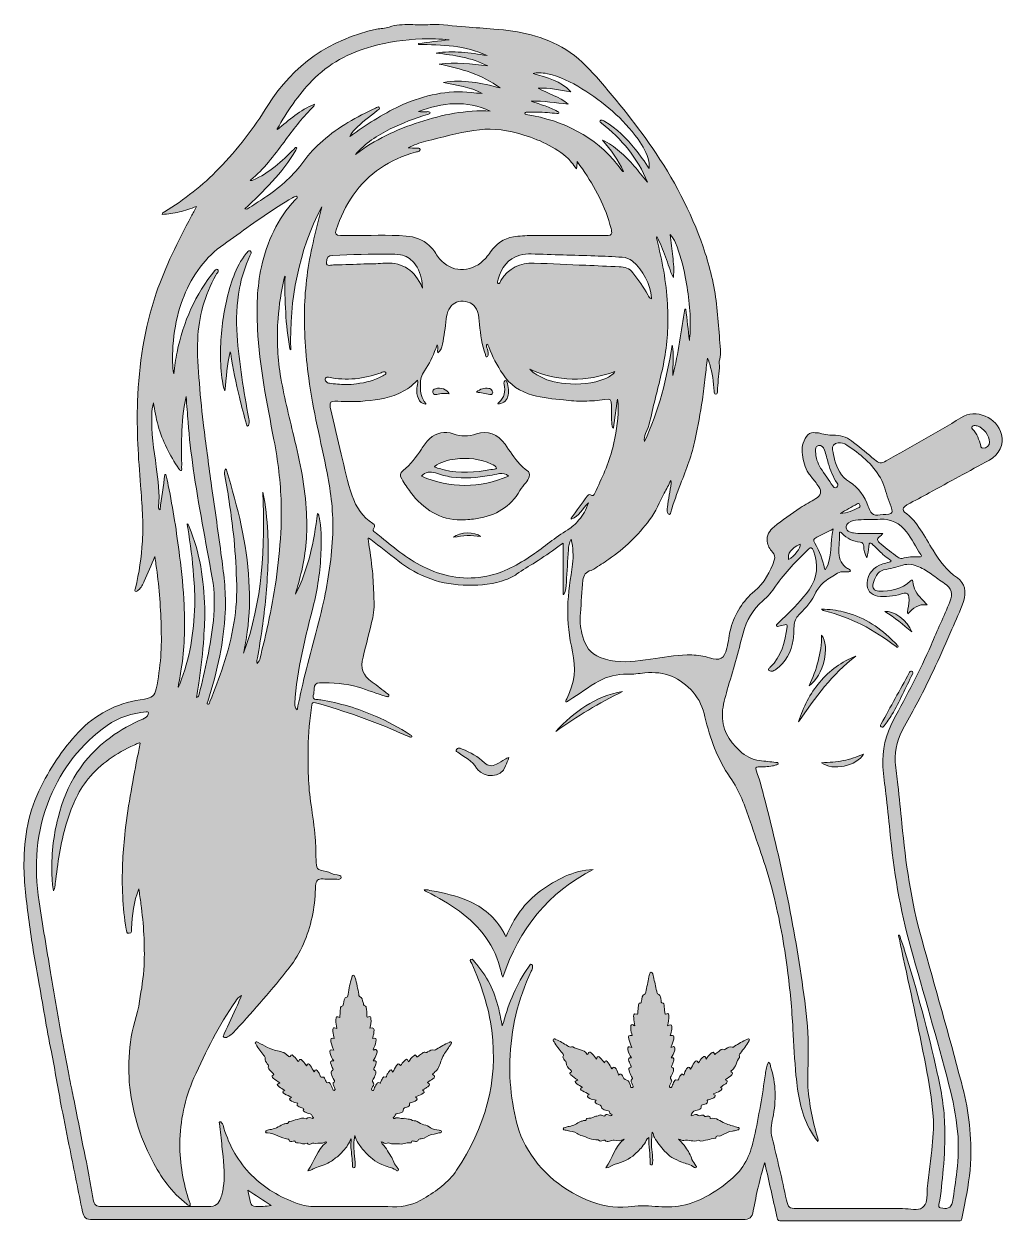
# Model space of a CAD drawing. Extents: x 544 to 1419, y -1446 to -378.
import ezdxf

# ---------------------------------------------------------------- set-up
doc = ezdxf.new("R2010")
doc.units = 0
doc.header["$MEASUREMENT"] = 0
doc.layers.add('katman 1', color=7, linetype='Continuous')

# ---------------------------------------------------------------- blocks, each defined once
blk = doc.blocks.new('block 2')
at = {"layer": 'katman 1', "true_color": 0xffffff}
h = blk.add_hatch(color=7, dxfattribs=at)
h.dxf.hatch_style = 2
edge = h.paths.add_edge_path()
edge.add_spline(control_points=[(661, -853), (657.6, -860.8), (654.6, -867.9), (651.5, -874.9), (650.2, -877.9), (648.8, -880.9), (646.1, -883), (645.3, -883.6), (644.3, -884.5), (643.4, -884), (642.4, -883.4), (643.2, -882.2), (643.5, -881.3), (647, -867.5), (648.9, -853.6), (649.8, -839.4), (650.8, -822.7), (649.4, -806.2), (648.2, -789.6), (647.2, -777.3), (646.2, -765), (645.7, -752.7), (645.2, -740), (645, -727.3), (645.5, -714.6), (646.6, -681.7), (651.4, -649.4), (662.1, -618.1), (670.3, -594.2), (681.4, -571.6), (693.3, -549.5), (694.8, -546.7), (696.3, -543.9), (698.1, -540.6), (692.7, -542.4), (687.8, -544.3), (682.8, -545.5), (677.7, -546.7), (672.7, -547.6), (667.4, -547.6), (667.5, -546.1), (668.6, -545.9), (669.4, -545.4), (687.2, -534.6), (703.5, -521.7), (718.1, -506.7), (734.8, -489.6), (749.1, -470.6), (761.8, -450.4), (784.5, -414.1), (816.9, -391.5), (858.7, -382.4), (862.4, -381.6), (866.5, -381.9), (869.9, -380.5), (876.1, -377.8), (882.5, -378.4), (888.8, -378.3), (894.8, -378.3), (900.7, -378.6), (906.6, -378.3), (917.2, -377.7), (927.6, -379.7), (938.1, -380.4), (946.6, -380.9), (955, -381.6), (963.4, -382.2), (986.1, -383.9), (1008, -388.4), (1027.7, -400.5), (1038.3, -407.1), (1046.8, -415.8), (1054.9, -425), (1074, -446.8), (1092.2, -469.2), (1108.2, -493.3), (1126.6, -521.1), (1141.8, -550.6), (1152.1, -582.5), (1154.6, -590.1), (1156.5, -597.9), (1158.4, -605.8), (1162.3, -622.4), (1163.2, -639.3), (1164.6, -656.2), (1164.9, -660.3), (1165.2, -664.4), (1165.5, -668.4), (1165.7, -671.2), (1165.8, -674), (1164.9, -676.8), (1164, -679.3), (1165, -682), (1164.7, -684.6), (1163.8, -691.6), (1163.4, -698.5), (1162.9, -705.5), (1162.8, -706.5), (1163, -708), (1161.4, -708), (1159.9, -708), (1160.1, -706.4), (1160, -705.4), (1159.5, -697.3), (1158.4, -689.2), (1156, -681.3), (1155.5, -679.6), (1155.2, -677.8), (1153.9, -675.9), (1153.2, -681.8), (1152.7, -687.2), (1152, -692.7), (1151.2, -699.5), (1150.5, -706.3), (1149.5, -713.2), (1147.8, -724.9), (1145.3, -736.5), (1143, -748.2), (1140.3, -762.1), (1135, -775.1), (1130, -788.3), (1126.9, -796.6), (1123.7, -805), (1121.2, -813.5), (1121, -814.2), (1121, -815.4), (1120, -815.4), (1119.1, -815.4), (1118.8, -814.4), (1118.4, -813.7), (1117.7, -812.2), (1117.9, -810.7), (1118.2, -809.1), (1119.4, -801.9), (1120.5, -794.6), (1121.6, -787.4), (1121.7, -786.8), (1121.9, -786.1), (1121.3, -785.2), (1119.3, -789.1), (1117.4, -792.8), (1115.5, -796.4), (1111.2, -804.4), (1107.8, -812.9), (1102.4, -820.3), (1092.2, -834.1), (1079.9, -845.8), (1065.9, -855.5), (1061.6, -858.5), (1057, -861.2), (1052.6, -864.3), (1051.9, -864.8), (1051, -865.2), (1050.1, -865.4), (1045.5, -866.5), (1043.5, -869.6), (1042.9, -874.1), (1041.5, -883.9), (1041.6, -893.8), (1040.6, -903.6), (1040, -909.8), (1040.4, -915.8), (1042, -921.7), (1044.1, -929.7), (1047, -937.4), (1055.2, -941.6), (1060.3, -944.2), (1065.8, -945.7), (1071.5, -946.4), (1083.7, -947.9), (1095.6, -945.7), (1107.5, -943.9), (1118.3, -942.3), (1129, -940.6), (1140, -940.8), (1145.4, -941), (1150.6, -941.7), (1155.8, -943.4), (1165.2, -946.5), (1169, -944.4), (1171.4, -934.7), (1172.9, -928.9), (1173.1, -922.9), (1174.8, -917.1), (1178.5, -903.9), (1185.6, -892.7), (1196, -883.8), (1204.8, -876.3), (1210.1, -866.9), (1213.6, -856.2), (1214.5, -853.5), (1213.9, -851.2), (1212.1, -849.1), (1209.6, -846.4), (1207.7, -843.3), (1207.3, -839.5), (1206.7, -834), (1209.3, -829.9), (1213.4, -826.5), (1220.8, -820.4), (1229, -815.3), (1236.8, -809.6), (1241.2, -806.3), (1246.2, -804.2), (1250.8, -801.3), (1255.3, -798.5), (1256.1, -795.1), (1253.4, -790.7), (1252.4, -789), (1251.1, -787.6), (1250, -786.1), (1248.1, -783.5), (1246, -781.2), (1244.2, -778.6), (1240.8, -773.6), (1239.8, -767.9), (1238.7, -762.2), (1237.7, -756.3), (1239.1, -750.9), (1242.4, -745.9), (1243.9, -743.6), (1246, -742.4), (1248.8, -742.4), (1250.7, -742.5), (1252.6, -742.5), (1254.4, -743), (1259, -744.2), (1263.6, -744.8), (1268.4, -744.8), (1274.4, -744.9), (1279.7, -747.3), (1284.4, -751.1), (1290.7, -756.1), (1296.9, -761.2), (1303.1, -766.5), (1307.1, -769.8), (1309.1, -770.3), (1313.6, -767.6), (1335.8, -754.7), (1358.4, -742.8), (1380.1, -729.1), (1393.5, -720.6), (1412.7, -728.7), (1416.5, -744.1), (1418.7, -753), (1414.4, -762), (1405.6, -766.9), (1387.6, -776.7), (1369.7, -786.5), (1351.7, -796.2), (1345.4, -799.7), (1339, -803.2), (1332.6, -806.6), (1331.7, -807.1), (1330.9, -807.6), (1330.1, -808.3), (1328.1, -809.9), (1327.9, -811.8), (1329.9, -813.3), (1341.7, -822.2), (1347.9, -835.3), (1355.3, -847.4), (1361.1, -857), (1367.6, -865.7), (1377, -872.1), (1383.7, -876.6), (1385.4, -884.4), (1382.4, -893.2), (1379.5, -901.6), (1375.7, -909.7), (1372.2, -917.9), (1362.7, -939.8), (1352.8, -961.5), (1341.7, -982.7), (1337.9, -990), (1333.9, -997.3), (1329.9, -1004.5), (1324.2, -1014.4), (1320.9, -1025), (1321.6, -1036.4), (1322, -1043.2), (1323.1, -1050), (1323.9, -1056.7), (1325.1, -1068.3), (1326.4, -1079.8), (1327.5, -1091.4), (1330.7, -1126.2), (1335.7, -1160.6), (1345.2, -1194.5), (1357.1, -1237), (1369.2, -1279.6), (1380.6, -1322.3), (1386.5, -1344.5), (1389.7, -1367.1), (1389, -1390.1), (1388.6, -1404.2), (1386.1, -1418.1), (1383.4, -1431.9), (1382.6, -1435.9), (1381.8, -1439.9), (1381.1, -1443.9), (1380.8, -1445.5), (1380, -1446.1), (1378.5, -1446), (1377.9, -1445.9), (1377.2, -1446), (1376.6, -1446), (1324.7, -1446), (1272.8, -1446), (1221, -1446), (1216.9, -1446), (1216.9, -1446), (1216, -1442.1), (1212.5, -1426.6), (1209, -1411.1), (1205.5, -1395.6), (1205.5, -1395.2), (1205.3, -1394.9), (1205, -1394.1), (1202.8, -1401.3), (1201.1, -1408.2), (1199.4, -1415.1), (1197.7, -1422.4), (1196.3, -1429.7), (1194.9, -1437), (1193.9, -1442.9), (1191.5, -1444.8), (1185.4, -1444.8), (1112.6, -1444.8), (1039.9, -1444.8), (967.1, -1444.8), (920.5, -1444.8), (873.9, -1444.7), (827.3, -1444.7), (753.3, -1444.7), (679.4, -1444.8), (605.4, -1444.8), (599.7, -1444.8), (597.4, -1443.2), (596.4, -1437.9), (592.6, -1419.5), (588.9, -1401.1), (585.2, -1382.6), (582.6, -1370.1), (580.2, -1357.5), (577.7, -1345), (574.5, -1328.4), (571.9, -1311.8), (568.6, -1295.2), (564.3, -1273.9), (560.8, -1252.4), (557, -1231), (555.5, -1222.2), (553.8, -1213.5), (552.4, -1204.7), (549.7, -1187.4), (547.3, -1170.1), (545.5, -1152.7), (544.6, -1144.4), (544.1, -1136.1), (544.1, -1127.7), (544.1, -1103.5), (548.1, -1080), (559.4, -1058.2), (569, -1039.5), (580.5, -1021.9), (595.5, -1007), (611, -991.5), (630.2, -983.1), (651.8, -980.2), (658, -979.3), (660.7, -977.1), (662.1, -971.1), (664.2, -961.7), (665.3, -952.1), (666.1, -942.5), (666.8, -933.3), (666.8, -924), (666.5, -914.8), (666, -896.4), (664.5, -878.2), (661.9, -860), (661.6, -857.9), (661.4, -855.9), (661, -853)], knot_values=[0, 0, 0, 0, 1, 1, 1, 2, 2, 2, 3, 3, 3, 4, 4, 4, 5, 5, 5, 6, 6, 6, 7, 7, 7, 8, 8, 8, 9, 9, 9, 10, 10, 10, 11, 11, 11, 12, 12, 12, 13, 13, 13, 14, 14, 14, 15, 15, 15, 16, 16, 16, 17, 17, 17, 18, 18, 18, 19, 19, 19, 20, 20, 20, 21, 21, 21, 22, 22, 22, 23, 23, 23, 24, 24, 24, 25, 25, 25, 26, 26, 26, 27, 27, 27, 28, 28, 28, 29, 29, 29, 30, 30, 30, 31, 31, 31, 32, 32, 32, 33, 33, 33, 34, 34, 34, 35, 35, 35, 36, 36, 36, 37, 37, 37, 38, 38, 38, 39, 39, 39, 40, 40, 40, 41, 41, 41, 42, 42, 42, 43, 43, 43, 44, 44, 44, 45, 45, 45, 46, 46, 46, 47, 47, 47, 48, 48, 48, 49, 49, 49, 50, 50, 50, 51, 51, 51, 52, 52, 52, 53, 53, 53, 54, 54, 54, 55, 55, 55, 56, 56, 56, 57, 57, 57, 58, 58, 58, 59, 59, 59, 60, 60, 60, 61, 61, 61, 62, 62, 62, 63, 63, 63, 64, 64, 64, 65, 65, 65, 66, 66, 66, 67, 67, 67, 68, 68, 68, 69, 69, 69, 70, 70, 70, 71, 71, 71, 72, 72, 72, 73, 73, 73, 74, 74, 74, 75, 75, 75, 76, 76, 76, 77, 77, 77, 78, 78, 78, 79, 79, 79, 80, 80, 80, 81, 81, 81, 82, 82, 82, 83, 83, 83, 84, 84, 84, 85, 85, 85, 86, 86, 86, 87, 87, 87, 88, 88, 88, 89, 89, 89, 90, 90, 90, 91, 91, 91, 92, 92, 92, 93, 93, 93, 94, 94, 94, 95, 95, 95, 96, 96, 96, 97, 97, 97, 98, 98, 98, 99, 99, 99, 100, 100, 100, 101, 101, 101, 102, 102, 102, 103, 103, 103, 104, 104, 104, 105, 105, 105, 106, 106, 106, 107, 107, 107, 108, 108, 108, 109, 109, 109, 110, 110, 110, 111, 111, 111, 112, 112, 112, 113, 113, 113, 114, 114, 114, 115, 115, 115, 116, 116, 116, 117, 117, 117, 118, 118, 118, 119, 119, 119, 120, 120, 120, 121, 121, 121, 122, 122, 122, 123, 123, 123, 124, 124, 124, 125, 125, 125, 126, 126, 126, 127, 127, 127, 128, 128, 128, 128], degree=3, periodic=1)
edge = h.paths.add_edge_path()
edge.add_spline(control_points=[(1271.8, -831.2), (1272.3, -837.5), (1271.1, -843.6), (1271.3, -849.8), (1271.6, -855.7), (1274, -860.4), (1279.1, -863.7), (1280, -864.3), (1281.8, -864.6), (1281.5, -865.8), (1281.1, -867.1), (1279.3, -866.4), (1278.1, -866.7), (1277.4, -866.8), (1276.6, -866.6), (1275.9, -866.6), (1273.9, -866.5), (1271.9, -866.7), (1270.1, -867.8), (1266.3, -870.2), (1262.3, -872.5), (1258.7, -875.3), (1255.4, -877.9), (1252.7, -881), (1250.8, -884.9), (1247.3, -892.3), (1242.5, -898.6), (1236.4, -904.1), (1233.6, -906.6), (1232, -909.8), (1231.5, -913.6), (1230.8, -918.2), (1231.2, -922.8), (1230.5, -927.4), (1228.8, -938.3), (1224.1, -947.4), (1214.9, -953.8), (1213.8, -954.6), (1212.6, -955.3), (1211.2, -955.3), (1210.2, -955.3), (1209, -955.2), (1208.5, -954.3), (1207.9, -953.2), (1209.2, -952.7), (1209.8, -952.1), (1220.3, -942.3), (1222.9, -929.1), (1225.2, -915.8), (1225.5, -914.1), (1224.5, -913.4), (1222.9, -913.9), (1221.1, -914.3), (1219.4, -914.8), (1217.7, -915.3), (1216.9, -915.5), (1216.1, -915.7), (1215.7, -915), (1215.1, -914.2), (1215.9, -913.7), (1216.4, -913.2), (1218.6, -911), (1220.7, -908.8), (1223, -906.7), (1230.9, -899.3), (1238.4, -891.5), (1244.7, -882.7), (1252.2, -871.9), (1253.4, -860.2), (1248.5, -848), (1247.3, -845), (1246.1, -844.5), (1244.3, -846.3), (1233.8, -856.8), (1223.1, -867.1), (1214.8, -879.4), (1211.5, -884.3), (1207.9, -888.8), (1203.4, -892.6), (1194.5, -900.3), (1188.6, -910.1), (1185.8, -921.4), (1181.5, -938.4), (1176.5, -955.2), (1171.7, -972.1), (1169.9, -978.8), (1167.7, -985.6), (1167.3, -992.5), (1166.6, -1006.5), (1172.9, -1017.4), (1182.9, -1026.5), (1187.9, -1031), (1193.7, -1034.3), (1200.5, -1035.1), (1205.4, -1035.7), (1210.3, -1036.1), (1215.1, -1036.8), (1215.9, -1036.9), (1217.1, -1036.6), (1217.2, -1037.6), (1217.3, -1038.7), (1216, -1038.7), (1215.2, -1039), (1214.2, -1039.4), (1213.1, -1039.7), (1212, -1039.9), (1207.8, -1040.6), (1203.6, -1040.9), (1199.3, -1040.8), (1197, -1040.8), (1196.7, -1041.6), (1197.4, -1043.6), (1201.3, -1053.8), (1203.6, -1064.5), (1206.4, -1075), (1221.7, -1134.4), (1233.8, -1194.4), (1241.5, -1255.3), (1243.4, -1270.2), (1244.3, -1285.3), (1243.9, -1300.3), (1243.8, -1309.1), (1243, -1318), (1243.7, -1326.7), (1244.9, -1342.2), (1247.8, -1357.3), (1252.4, -1372.1), (1252.7, -1373), (1253.1, -1373.9), (1252.6, -1375.2), (1249.6, -1371.5), (1247.2, -1367.8), (1245.1, -1363.9), (1237.1, -1349), (1234.6, -1332.6), (1233, -1316.2), (1231.7, -1302.4), (1231.1, -1288.5), (1230.3, -1274.6), (1229.3, -1256.9), (1227.6, -1239.3), (1225.4, -1221.8), (1222.5, -1198.9), (1218.3, -1176.3), (1212.7, -1153.9), (1207.2, -1131.9), (1199.3, -1110.7), (1192.1, -1089.3), (1187.5, -1075.6), (1182.5, -1062.1), (1174.3, -1050.2), (1162.9, -1033.7), (1156.1, -1015.4), (1151.8, -996), (1150, -987.8), (1146.7, -980.4), (1141.2, -974.1), (1129.8, -961.1), (1115.5, -955), (1098, -956.9), (1092.8, -957.4), (1087.6, -958.3), (1082.3, -958.1), (1073.4, -957.7), (1065, -960), (1057.2, -964.2), (1047.8, -969.2), (1039.4, -975.8), (1030.4, -981.4), (1029.5, -981.9), (1028.8, -982.8), (1027.5, -982.7), (1027.5, -981.3), (1028.3, -980.4), (1028.8, -979.4), (1035.4, -966.2), (1036.9, -952.3), (1033.6, -938), (1030.6, -924.9), (1029, -911.7), (1029.3, -898.3), (1029.6, -885.4), (1031.9, -872.5), (1033.6, -859.7), (1034.6, -852.5), (1034.1, -845.3), (1032.4, -837.5), (1030.7, -840.9), (1030, -843.9), (1029.9, -847), (1029.6, -856.7), (1028.3, -866.3), (1028.1, -876), (1028, -879.7), (1027.7, -883.6), (1025.9, -887), (1025.7, -886.9), (1025.4, -886.9), (1025.2, -886.9), (1025.2, -871.8), (1025.2, -856.7), (1025.2, -841.1), (1023.3, -842.4), (1022, -843.4), (1020.6, -844.3), (1013.9, -848.9), (1007.4, -853.9), (1000.5, -858.1), (994.8, -861.6), (989, -864.9), (983.7, -868.8), (980.8, -870.9), (977.5, -872.3), (974.3, -873.6), (963.4, -877.9), (951.9, -878.6), (940.3, -878.6), (916.8, -878.6), (896, -871.1), (877.6, -856.5), (869.6, -850.2), (861.6, -844), (853.5, -837.8), (852.9, -837.3), (852.3, -836.4), (851.3, -836.7), (850.9, -837.6), (851.3, -838.3), (851.4, -839.1), (852.9, -848), (854.1, -856.9), (855, -865.8), (855.8, -873.3), (856, -880.8), (856.3, -888.4), (856.6, -894.8), (856.8, -901.3), (855.3, -907.6), (852.5, -919.4), (849.7, -931.1), (846.7, -942.8), (844.2, -953.1), (846.3, -958.8), (854.8, -965), (859.5, -968.4), (864, -972), (868.6, -975.6), (869.2, -976.1), (870.2, -976.5), (869.7, -977.5), (869.1, -978.5), (868.3, -978), (867.5, -977.8), (859, -975.5), (850.9, -972.2), (842.5, -969.6), (831, -966.2), (819.5, -965.7), (807.8, -965.8), (804.6, -965.9), (803.3, -967.5), (803.1, -970.7), (803, -972.9), (802.9, -975), (802.2, -977.1), (801.6, -979.2), (802.6, -980.3), (804.5, -980.5), (806, -980.7), (807.5, -980.7), (808.9, -980.9), (825.8, -983.7), (842.1, -988.6), (857.8, -995.5), (868.6, -1000.2), (878.9, -1005.8), (888.7, -1012.1), (889.4, -1012.5), (890.6, -1012.9), (890.1, -1013.8), (889.6, -1014.7), (888.6, -1014.1), (887.8, -1013.8), (885.5, -1012.8), (883.1, -1011.9), (880.8, -1010.9), (856, -999.7), (830.3, -990.9), (804.2, -983.5), (802, -982.9), (801.3, -983.4), (801, -985.5), (799.2, -998.2), (797.8, -1010.9), (797.6, -1023.7), (797.5, -1040.8), (797.6, -1057.8), (800.3, -1074.8), (801.8, -1084.4), (803.1, -1094.1), (804, -1103.9), (804.7, -1110.3), (804.5, -1116.9), (804.7, -1123.4), (804.9, -1131.8), (805.4, -1132.6), (813.7, -1134.1), (817.1, -1134.7), (819.9, -1137.2), (823.5, -1137.2), (825.2, -1137.2), (827.4, -1137.5), (827.2, -1139.4), (827.1, -1141.3), (824.8, -1141.3), (823.2, -1141.1), (819.1, -1140.7), (815.1, -1141.3), (811, -1140.8), (806.5, -1140.2), (804.5, -1142.3), (804.2, -1146.8), (804.1, -1147.7), (804.1, -1148.6), (804.1, -1149.5), (803.9, -1158.1), (803.1, -1166.7), (801.2, -1174.9), (797.4, -1191.3), (791.3, -1206.7), (780.7, -1220.2), (765.7, -1239.2), (749.9, -1257.4), (733.5, -1275.2), (731.1, -1277.7), (728.8, -1280.3), (725.6, -1281.8), (724.5, -1282.3), (723.2, -1282.9), (722.3, -1281.9), (721.5, -1281), (722.4, -1280), (722.8, -1279.1), (726.7, -1270.5), (730.6, -1261.9), (734.5, -1253.3), (735.7, -1250.7), (736.8, -1248.1), (738.2, -1244.9), (735.4, -1246.3), (734.1, -1248.1), (732.8, -1250), (718, -1271.5), (706.3, -1294.7), (695.8, -1318.4), (687.5, -1337.1), (683.4, -1356.7), (683.2, -1377.1), (683, -1394.9), (686.3, -1412), (691.7, -1428.8), (692, -1429.9), (692.8, -1431.1), (692.3, -1432.4), (691, -1432.6), (690.3, -1431.6), (689.5, -1431), (675.7, -1420.6), (666.3, -1406.8), (658.5, -1391.8), (647.1, -1370), (640.1, -1346.8), (638.1, -1322.2), (637.2, -1310.2), (637.6, -1298.3), (639.1, -1286.4), (640.6, -1273.9), (645.5, -1262.2), (647.3, -1249.8), (648.9, -1239.2), (650.8, -1228.7), (651.3, -1218), (652, -1199.6), (650.9, -1181.3), (648.5, -1163.1), (647.9, -1158.6), (647.2, -1154.2), (646.6, -1149.7), (642.1, -1161.1), (640.4, -1172.9), (640.1, -1184.9), (640, -1186.7), (640.5, -1189), (638, -1189.3), (635.5, -1189.6), (635.7, -1187.1), (635.4, -1185.6), (633.7, -1175.9), (632.7, -1166), (632.2, -1156.1), (631.7, -1146.4), (631.7, -1136.7), (632.1, -1127), (632.5, -1118.5), (633.1, -1110), (634, -1101.5), (636.6, -1078.4), (640.7, -1055.5), (645.2, -1032.8), (646.1, -1028.3), (646.9, -1023.9), (647.8, -1019.5), (647.2, -1019.4), (647, -1019.3), (646.9, -1019.4), (645.4, -1020), (643.9, -1020.6), (642.4, -1021.3), (626.7, -1028.5), (612.5, -1037.8), (601.5, -1051.4), (591.7, -1063.3), (586.2, -1077.3), (581.8, -1091.8), (576.7, -1109.1), (574.2, -1126.9), (572, -1144.7), (571.7, -1146.7), (571.8, -1148.9), (570.6, -1151.5), (569.5, -1146.5), (569.3, -1142.2), (569.1, -1137.9), (568.4, -1120.4), (570.2, -1103.1), (574.5, -1086.1), (581.8, -1056.8), (596.7, -1032.4), (621.3, -1014.4), (630.3, -1007.8), (640, -1002.4), (650.2, -998.1), (652.4, -997.2), (654.3, -996.1), (655, -993.6), (655.3, -992.2), (655, -991.3), (653.2, -991.5), (640.6, -992.9), (628.7, -996.4), (618.2, -1003.9), (595, -1020.5), (578.1, -1042.1), (567.2, -1068.4), (554.7, -1098.4), (552.9, -1129.5), (557.6, -1161.2), (560.7, -1182.3), (564.4, -1203.3), (567.8, -1224.3), (570.8, -1242.8), (574, -1261.2), (577.4, -1279.5), (579.7, -1291.9), (582.2, -1304.3), (584.4, -1316.7), (585.6, -1322.9), (586.8, -1329.1), (588.1, -1335.3), (591.8, -1352.4), (594.7, -1369.6), (598.4, -1386.7), (600.4, -1395.6), (601.9, -1404.5), (603.6, -1413.5), (604.4, -1417.9), (605.1, -1422.4), (605.8, -1426.9), (606.6, -1431.5), (608.5, -1433.1), (613.2, -1433.2), (614.7, -1433.3), (616.1, -1433.2), (617.6, -1433.2), (639.1, -1433.2), (660.6, -1433.1), (682.2, -1433.1), (691.1, -1433.1), (700, -1433.2), (708.9, -1433.2), (714.8, -1433.2), (717.7, -1431.1), (719.7, -1425.5), (720.9, -1422), (721.7, -1418.4), (722.2, -1414.7), (723.7, -1402.9), (722, -1391.3), (720.8, -1379.7), (720.1, -1372.8), (719.3, -1366), (718.5, -1359.1), (718.4, -1358.5), (718.2, -1357.8), (718.9, -1357.5), (719.7, -1357.2), (720.1, -1357.9), (720.5, -1358.3), (721.6, -1359.7), (722, -1361.4), (722.5, -1363.1), (727.4, -1379.1), (735.3, -1393.3), (747.2, -1405.2), (758.7, -1416.8), (772.6, -1424.7), (787.9, -1430.3), (793.3, -1432.3), (798.7, -1433.2), (804.4, -1433.2), (827.3, -1433.1), (850.2, -1432.8), (873.1, -1433.3), (883.3, -1433.6), (892.3, -1431.3), (900.9, -1426), (912.1, -1419.1), (922.9, -1411.8), (930.2, -1400.8), (955.4, -1362.9), (967.5, -1321.8), (961.5, -1276.1), (958.8, -1255.2), (952.4, -1235.4), (943.7, -1216.2), (943.2, -1215.1), (941.4, -1213.7), (942.9, -1212.7), (944.4, -1211.7), (945.2, -1213.9), (946.1, -1214.8), (957.2, -1226.8), (964, -1241), (967.7, -1256.7), (968.9, -1261.6), (969.8, -1266.6), (970.9, -1272), (971.3, -1270.7), (971.6, -1269.8), (971.9, -1268.9), (976.9, -1251.3), (983.6, -1234.5), (994.3, -1219.5), (995.1, -1218.5), (995.7, -1216.3), (997, -1217), (998.6, -1217.8), (997.8, -1219.9), (997.5, -1221.5), (997.4, -1222), (997, -1222.5), (996.8, -1223), (984.8, -1248.4), (978.6, -1275.2), (977.6, -1303.2), (977.2, -1315.9), (978.2, -1328.6), (980.3, -1341.1), (982.2, -1352.3), (984.2, -1363.5), (989.2, -1373.9), (1001.6, -1399.4), (1021.6, -1416.9), (1047.5, -1427.7), (1058.9, -1432.4), (1070.8, -1434.6), (1083.2, -1433.3), (1091.2, -1432.4), (1099.3, -1432.3), (1107.4, -1433), (1115.4, -1433.7), (1123.3, -1433.9), (1131.2, -1432.3), (1149.1, -1428.5), (1163.7, -1418.9), (1177, -1407.1), (1187.7, -1397.6), (1192.9, -1385.1), (1195.8, -1371.3), (1199.8, -1352.6), (1203, -1333.7), (1205.7, -1314.7), (1206.2, -1311.2), (1206.8, -1307.7), (1208.5, -1304.2), (1209.9, -1305.5), (1210, -1306.9), (1210.4, -1308.2), (1215.2, -1323.3), (1215.6, -1338.7), (1212.2, -1354.1), (1210.9, -1360), (1210.2, -1365.9), (1211.7, -1371.9), (1216.2, -1390.3), (1220.6, -1408.8), (1224.5, -1427.4), (1225.9, -1434), (1227, -1434.9), (1233.8, -1434.9), (1262, -1434.8), (1290.2, -1434.8), (1318.3, -1434.8), (1324.9, -1434.8), (1331.4, -1434.9), (1337.9, -1435.7), (1344.4, -1436.6), (1348.6, -1433.4), (1349.5, -1427.4), (1349.7, -1425.6), (1350, -1423.8), (1350, -1422), (1350.2, -1408.8), (1353, -1395.9), (1354.2, -1382.8), (1355.2, -1372.8), (1356.1, -1362.7), (1355.4, -1352.6), (1354.3, -1337.4), (1351.6, -1322.4), (1348.8, -1307.4), (1342.3, -1273.1), (1334.7, -1239), (1327.4, -1204.8), (1326.4, -1200.2), (1325.5, -1195.7), (1324.5, -1191.1), (1324.7, -1191), (1325, -1190.9), (1325.3, -1190.9), (1326.7, -1195.1), (1328.3, -1199.3), (1329.6, -1203.5), (1341, -1240), (1350.8, -1276.8), (1359.1, -1314), (1362.7, -1329.9), (1365.5, -1345.9), (1365.7, -1362.2), (1365.8, -1374.7), (1365.8, -1387.3), (1364.4, -1399.8), (1363.3, -1410.3), (1362.8, -1420.9), (1360.4, -1431.3), (1360.1, -1432.8), (1360.6, -1434), (1362, -1434.3), (1367.3, -1435.5), (1371.5, -1435.2), (1372.6, -1429.1), (1374.1, -1420), (1375.6, -1410.8), (1376.6, -1401.6), (1377.8, -1389.9), (1378.4, -1378.1), (1377.2, -1366.3), (1375.8, -1352.2), (1373, -1338.3), (1369.5, -1324.6), (1358.8, -1283.6), (1346.9, -1242.9), (1335.4, -1202.1), (1325.7, -1167.9), (1320.1, -1133), (1316.8, -1097.7), (1315.7, -1086.7), (1314.4, -1075.7), (1313.2, -1064.7), (1312.3, -1056.7), (1310.9, -1048.7), (1310.5, -1040.7), (1309.8, -1025.9), (1313, -1011.8), (1320, -998.9), (1331.8, -976.9), (1343.6, -954.9), (1353.6, -932), (1359.1, -919.2), (1364.8, -906.4), (1370.3, -893.5), (1373.4, -886.3), (1371.8, -881.4), (1365.5, -877), (1361.6, -874.3), (1357.8, -871.6), (1353.9, -868.8), (1350.4, -866.3), (1346.8, -863.9), (1342.7, -862.2), (1338.1, -860.3), (1333.2, -859.1), (1328.4, -860.7), (1322.7, -862.6), (1317, -863.9), (1311.2, -865), (1308.4, -865.6), (1306.2, -867.4), (1304.7, -870), (1303.4, -872.2), (1302.5, -874.6), (1301.9, -877.1), (1300.8, -881.4), (1302.5, -883.6), (1307, -883.8), (1317.5, -884.3), (1327.2, -882), (1335.3, -874.8), (1336.2, -874), (1337.2, -873.2), (1337.3, -875.4), (1337.7, -881.5), (1340.8, -886.4), (1344.9, -890.7), (1346.5, -892.2), (1348, -893.9), (1350.1, -896.1), (1342.3, -895.2), (1337.3, -899), (1332.8, -904.1), (1332.3, -902.3), (1332.7, -901.1), (1332.9, -899.9), (1333.6, -896.4), (1334, -892.9), (1333.8, -889.3), (1333.7, -886.4), (1332.3, -885.2), (1329.4, -885.7), (1328.6, -885.8), (1327.8, -886), (1327, -886.3), (1320.1, -888.6), (1313, -889.2), (1305.8, -888.3), (1299.9, -887.5), (1295.8, -882.6), (1296.4, -876.9), (1297.1, -868.1), (1302, -862.2), (1310.6, -859.6), (1312.4, -859.1), (1314.2, -858.6), (1316.1, -858.1), (1316.8, -857.9), (1317.7, -857.8), (1317.8, -857), (1318, -856.1), (1317, -856), (1316.4, -855.6), (1314.4, -854.3), (1312.4, -852.8), (1310.6, -851.1), (1307.7, -848.4), (1304.9, -845.5), (1301.9, -842.9), (1301.1, -842.1), (1300.2, -840.5), (1298.9, -841.1), (1297.9, -841.5), (1298.2, -843.2), (1298, -844.4), (1297.4, -847.4), (1297.5, -850.6), (1296.1, -854.1), (1294.2, -850.5), (1293.7, -847.2), (1293.4, -843.9), (1293.2, -841.9), (1292.6, -840.4), (1290.3, -840.2), (1283.8, -839.7), (1278.6, -836.7), (1274, -832.3), (1273.5, -831.8), (1273.1, -831.1), (1271.8, -831.2)], knot_values=[0, 0, 0, 0, 1, 1, 1, 2, 2, 2, 3, 3, 3, 4, 4, 4, 5, 5, 5, 6, 6, 6, 7, 7, 7, 8, 8, 8, 9, 9, 9, 10, 10, 10, 11, 11, 11, 12, 12, 12, 13, 13, 13, 14, 14, 14, 15, 15, 15, 16, 16, 16, 17, 17, 17, 18, 18, 18, 19, 19, 19, 20, 20, 20, 21, 21, 21, 22, 22, 22, 23, 23, 23, 24, 24, 24, 25, 25, 25, 26, 26, 26, 27, 27, 27, 28, 28, 28, 29, 29, 29, 30, 30, 30, 31, 31, 31, 32, 32, 32, 33, 33, 33, 34, 34, 34, 35, 35, 35, 36, 36, 36, 37, 37, 37, 38, 38, 38, 39, 39, 39, 40, 40, 40, 41, 41, 41, 42, 42, 42, 43, 43, 43, 44, 44, 44, 45, 45, 45, 46, 46, 46, 47, 47, 47, 48, 48, 48, 49, 49, 49, 50, 50, 50, 51, 51, 51, 52, 52, 52, 53, 53, 53, 54, 54, 54, 55, 55, 55, 56, 56, 56, 57, 57, 57, 58, 58, 58, 59, 59, 59, 60, 60, 60, 61, 61, 61, 62, 62, 62, 63, 63, 63, 64, 64, 64, 65, 65, 65, 66, 66, 66, 67, 67, 67, 68, 68, 68, 69, 69, 69, 70, 70, 70, 71, 71, 71, 72, 72, 72, 73, 73, 73, 74, 74, 74, 75, 75, 75, 76, 76, 76, 77, 77, 77, 78, 78, 78, 79, 79, 79, 80, 80, 80, 81, 81, 81, 82, 82, 82, 83, 83, 83, 84, 84, 84, 85, 85, 85, 86, 86, 86, 87, 87, 87, 88, 88, 88, 89, 89, 89, 90, 90, 90, 91, 91, 91, 92, 92, 92, 93, 93, 93, 94, 94, 94, 95, 95, 95, 96, 96, 96, 97, 97, 97, 98, 98, 98, 99, 99, 99, 100, 100, 100, 101, 101, 101, 102, 102, 102, 103, 103, 103, 104, 104, 104, 105, 105, 105, 106, 106, 106, 107, 107, 107, 108, 108, 108, 109, 109, 109, 110, 110, 110, 111, 111, 111, 112, 112, 112, 113, 113, 113, 114, 114, 114, 115, 115, 115, 116, 116, 116, 117, 117, 117, 118, 118, 118, 119, 119, 119, 120, 120, 120, 121, 121, 121, 122, 122, 122, 123, 123, 123, 124, 124, 124, 125, 125, 125, 126, 126, 126, 127, 127, 127, 128, 128, 128, 129, 129, 129, 130, 130, 130, 131, 131, 131, 132, 132, 132, 133, 133, 133, 134, 134, 134, 135, 135, 135, 136, 136, 136, 137, 137, 137, 138, 138, 138, 139, 139, 139, 140, 140, 140, 141, 141, 141, 142, 142, 142, 143, 143, 143, 144, 144, 144, 145, 145, 145, 146, 146, 146, 147, 147, 147, 148, 148, 148, 149, 149, 149, 150, 150, 150, 151, 151, 151, 152, 152, 152, 153, 153, 153, 154, 154, 154, 155, 155, 155, 156, 156, 156, 157, 157, 157, 158, 158, 158, 159, 159, 159, 160, 160, 160, 161, 161, 161, 162, 162, 162, 163, 163, 163, 164, 164, 164, 165, 165, 165, 166, 166, 166, 167, 167, 167, 168, 168, 168, 169, 169, 169, 170, 170, 170, 171, 171, 171, 172, 172, 172, 173, 173, 173, 174, 174, 174, 175, 175, 175, 176, 176, 176, 177, 177, 177, 178, 178, 178, 179, 179, 179, 180, 180, 180, 181, 181, 181, 182, 182, 182, 183, 183, 183, 184, 184, 184, 185, 185, 185, 186, 186, 186, 187, 187, 187, 188, 188, 188, 189, 189, 189, 190, 190, 190, 191, 191, 191, 192, 192, 192, 193, 193, 193, 194, 194, 194, 195, 195, 195, 196, 196, 196, 197, 197, 197, 198, 198, 198, 199, 199, 199, 200, 200, 200, 201, 201, 201, 202, 202, 202, 203, 203, 203, 204, 204, 204, 205, 205, 205, 206, 206, 206, 207, 207, 207, 208, 208, 208, 209, 209, 209, 210, 210, 210, 211, 211, 211, 212, 212, 212, 213, 213, 213, 214, 214, 214, 215, 215, 215, 216, 216, 216, 217, 217, 217, 218, 218, 218, 219, 219, 219, 220, 220, 220, 221, 221, 221, 222, 222, 222, 223, 223, 223, 224, 224, 224, 225, 225, 225, 226, 226, 226, 227, 227, 227, 228, 228, 228, 229, 229, 229, 230, 230, 230, 231, 231, 231, 232, 232, 232, 233, 233, 233, 234, 234, 234, 235, 235, 235, 236, 236, 236, 237, 237, 237, 238, 238, 238, 239, 239, 239, 240, 240, 240, 241, 241, 241, 242, 242, 242, 243, 243, 243, 244, 244, 244, 245, 245, 245, 246, 246, 246, 247, 247, 247, 248, 248, 248, 249, 249, 249, 250, 250, 250, 251, 251, 251, 252, 252, 252, 253, 253, 253, 254, 254, 254, 255, 255, 255, 256, 256, 256, 257, 257, 257, 258, 258, 258, 259, 259, 259, 260, 260, 260, 261, 261, 261, 262, 262, 262, 262], degree=3, periodic=1)
edge = h.paths.add_edge_path()
edge.add_spline(control_points=[(1070.1, -738.4), (1068.8, -737.4), (1069, -736.4), (1068.8, -735.5), (1068, -729.7), (1068.3, -723.9), (1068.3, -718.1), (1068.3, -713), (1067.4, -712.1), (1062.3, -712.9), (1056.3, -713.9), (1050.2, -714.2), (1044.1, -714.3), (1037.9, -714.4), (1031.8, -714), (1025.6, -713.3), (1016.4, -712.3), (1007, -711.5), (998, -709), (986.8, -705.9), (977.7, -700), (971.3, -690.1), (966.3, -682.5), (962.1, -674.5), (958.8, -666), (958.5, -665.1), (958.5, -664), (957.2, -663.5), (956.5, -664.6), (956.9, -665.6), (957.2, -666.6), (957.9, -668.5), (958.4, -670.5), (958.3, -672.5), (958.3, -673.4), (958.2, -674.8), (957.1, -674.9), (956.1, -675), (956.1, -673.6), (955.8, -672.8), (952.8, -664.1), (951.5, -655.1), (950.5, -645.9), (950.1, -642.1), (950.1, -638.1), (948.8, -634.4), (946.7, -628.3), (942, -625.5), (935.9, -625.1), (930.2, -624.8), (926, -627.4), (923.3, -632.4), (921.8, -635.1), (921.2, -638), (920.9, -641), (920, -648.6), (919, -656.1), (917.6, -663.6), (917, -666.5), (916.2, -669.2), (913.3, -671.1), (912.9, -668.7), (914.2, -666.5), (912.8, -664), (912.3, -665.4), (911.9, -666.4), (911.5, -667.4), (908.8, -674.3), (906, -681.3), (901.5, -687.3), (898.7, -691.2), (897.4, -695), (898, -699.6), (898.1, -700.1), (898, -700.5), (898, -701), (897.8, -706.7), (898.6, -712.1), (902.7, -716.4), (902.8, -716.5), (902.7, -716.7), (902.5, -717.1), (899.5, -716.5), (897.2, -714.9), (896.1, -712), (894.8, -709.1), (894.4, -706), (894.7, -702.7), (895, -700.5), (895.8, -698.3), (895.3, -695.7), (894.4, -696.5), (893.8, -697.1), (893.1, -697.7), (888.8, -701.9), (883.9, -705.1), (878.5, -707.5), (867.6, -712.3), (856, -713.6), (844.3, -714.5), (836.6, -715.1), (829, -714.6), (821.4, -714.4), (817.7, -714.3), (816.9, -715.3), (817.3, -719), (817.4, -719.6), (817.5, -720.3), (817.7, -720.9), (820.8, -734.5), (823.9, -748.1), (827.2, -761.7), (830.2, -774.1), (832.7, -786.7), (837, -798.8), (840.6, -808.9), (845.9, -817.9), (855.5, -823.5), (857.3, -824.6), (857.5, -826.1), (856.4, -827.7), (855.2, -829.3), (855.8, -830.3), (857.2, -831.3), (859, -832.7), (860.9, -834.2), (862.7, -835.7), (875.4, -846.2), (888.2, -856.5), (903.3, -863.5), (920.5, -871.4), (938.3, -874.4), (957.1, -870.5), (972.1, -867.5), (985.1, -860.3), (997.6, -851.8), (1008.3, -844.5), (1018.1, -835.9), (1029.3, -829.2), (1033.1, -826.9), (1036.3, -823.8), (1039.3, -820.4), (1043, -816.1), (1045.9, -811.3), (1047.7, -805), (1042.3, -810.2), (1039.7, -817.3), (1032.4, -819.7), (1032.3, -819.2), (1032.2, -819), (1032.3, -818.9), (1037.1, -812.3), (1041.9, -805.7), (1046.7, -799.1), (1047.3, -798.3), (1048.5, -797.3), (1049.5, -798), (1051.8, -799.6), (1052.6, -798.1), (1053.4, -796.4), (1059.7, -783.3), (1066, -770.3), (1069.5, -755.9), (1072.3, -744.4), (1074.2, -732.9), (1074.4, -721), (1074.4, -718.2), (1074.6, -715.4), (1073.6, -712.7), (1072.4, -721.2), (1071.3, -729.6), (1070.1, -738.4)], knot_values=[0, 0, 0, 0, 1, 1, 1, 2, 2, 2, 3, 3, 3, 4, 4, 4, 5, 5, 5, 6, 6, 6, 7, 7, 7, 8, 8, 8, 9, 9, 9, 10, 10, 10, 11, 11, 11, 12, 12, 12, 13, 13, 13, 14, 14, 14, 15, 15, 15, 16, 16, 16, 17, 17, 17, 18, 18, 18, 19, 19, 19, 20, 20, 20, 21, 21, 21, 22, 22, 22, 23, 23, 23, 24, 24, 24, 25, 25, 25, 26, 26, 26, 27, 27, 27, 28, 28, 28, 29, 29, 29, 30, 30, 30, 31, 31, 31, 32, 32, 32, 33, 33, 33, 34, 34, 34, 35, 35, 35, 36, 36, 36, 37, 37, 37, 38, 38, 38, 39, 39, 39, 40, 40, 40, 41, 41, 41, 42, 42, 42, 43, 43, 43, 44, 44, 44, 45, 45, 45, 46, 46, 46, 47, 47, 47, 48, 48, 48, 49, 49, 49, 50, 50, 50, 51, 51, 51, 52, 52, 52, 53, 53, 53, 54, 54, 54, 55, 55, 55, 56, 56, 56, 57, 57, 57, 57], degree=3, periodic=1)
edge = h.paths.add_edge_path()
edge.add_spline(control_points=[(1037.1, -506.9), (1034, -503), (1031.5, -499.2), (1028, -496.3), (1015.3, -485.5), (1000.2, -479.6), (984.4, -475.2), (971.7, -471.7), (958.6, -470.6), (945.6, -472.7), (931.1, -475.1), (916.8, -478.6), (902.6, -482.4), (897.2, -483.8), (891.9, -485.6), (886.8, -488.2), (889.5, -488.5), (892.2, -488.4), (894.9, -488.5), (895.9, -488.5), (897.3, -488.1), (897.5, -489.6), (897.7, -491.1), (896.3, -491.4), (895.2, -491.8), (894.7, -491.9), (894.1, -492), (893.6, -492.2), (870.5, -498.5), (851.6, -510.7), (837.8, -530.6), (831.3, -540.1), (826.3, -550.3), (822.7, -561.3), (821.4, -565.2), (822.3, -566.5), (826.5, -566.5), (829.5, -566.6), (832.5, -566.4), (835.5, -566.5), (852, -566.6), (868.5, -565.7), (885, -567), (892.8, -567.6), (899.9, -570.1), (905.8, -575.5), (908.8, -578.2), (910.9, -581.6), (913.2, -584.9), (922.6, -598.3), (938.8, -600.8), (951.8, -590.8), (955.3, -588.1), (958, -584.7), (960.5, -581.1), (965.4, -573.9), (972.1, -569.2), (980.8, -567.7), (986.3, -566.8), (991.8, -566.6), (997.4, -566.5), (1015.5, -566.4), (1033.7, -566.4), (1051.9, -566.4), (1056.4, -566.4), (1060.9, -566.5), (1065.5, -566.4), (1068, -566.4), (1069, -565), (1068.5, -562.5), (1068.4, -561.8), (1068.2, -561.1), (1068, -560.3), (1063.1, -540.8), (1053.6, -523.6), (1042.4, -507.1), (1041, -505), (1039.5, -502.9), (1037.8, -500.5), (1037.3, -502.8), (1037.9, -504.7), (1037.1, -506.9)], knot_values=[0, 0, 0, 0, 1, 1, 1, 2, 2, 2, 3, 3, 3, 4, 4, 4, 5, 5, 5, 6, 6, 6, 7, 7, 7, 8, 8, 8, 9, 9, 9, 10, 10, 10, 11, 11, 11, 12, 12, 12, 13, 13, 13, 14, 14, 14, 15, 15, 15, 16, 16, 16, 17, 17, 17, 18, 18, 18, 19, 19, 19, 20, 20, 20, 21, 21, 21, 22, 22, 22, 23, 23, 23, 24, 24, 24, 25, 25, 25, 26, 26, 26, 27, 27, 27, 27], degree=3, periodic=1)
edge = h.paths.add_edge_path()
edge.add_spline(control_points=[(677.7, -689.9), (678.6, -683.4), (679.4, -677), (680.7, -670.6), (686.3, -643.6), (697, -619.1), (714.5, -597.6), (715.1, -596.9), (715.8, -596.1), (716.8, -596.9), (717.7, -597.6), (717.7, -598.6), (717, -599.5), (716.4, -600.3), (715.6, -601), (715.2, -601.9), (705.3, -619.8), (700.1, -639), (699.1, -659.3), (698.4, -672.3), (699.4, -685.3), (700.6, -698.2), (701.7, -711.7), (703, -725.1), (704.7, -738.5), (706.8, -755.8), (709.2, -773.1), (711.5, -790.3), (714.5, -811.5), (717.7, -832.7), (720.4, -853.9), (722.6, -870.2), (724.6, -886.5), (723.7, -903), (723, -916), (721.3, -928.8), (718.8, -941.6), (716.1, -955.4), (712.3, -968.9), (708.2, -982.4), (707.9, -983.2), (707.1, -984.4), (708.1, -984.8), (709.3, -985.3), (709.4, -983.7), (709.9, -982.9), (710, -982.8), (710.1, -982.6), (710.1, -982.4), (714.3, -971.9), (718.3, -961.3), (721.9, -950.5), (730.2, -925.5), (735, -900), (733.8, -873.5), (733.2, -859.8), (732.5, -846.3), (731, -832.7), (729, -815.4), (726.6, -798.2), (723.4, -781.1), (723, -779), (722.6, -776.8), (723.9, -774.8), (724.9, -775.2), (724.9, -776.1), (725, -776.7), (734.8, -808.8), (743.1, -841.2), (744.9, -874.9), (745.8, -890.1), (745.4, -905.2), (743.4, -920.3), (742.5, -926.7), (741.3, -933), (740.1, -939.3), (757.1, -892.8), (759.3, -844.4), (757.3, -795.6), (759.9, -807.3), (761, -819.2), (761.6, -831.2), (762.1, -841.2), (762.3, -851.3), (761.8, -861.4), (761.3, -870.8), (760.8, -880.2), (759.9, -889.6), (758.1, -907.7), (755.6, -925.6), (752.5, -943.5), (752.3, -945.1), (751.6, -946.7), (752.1, -948.6), (753.9, -947.1), (754.4, -945.2), (754.8, -943.4), (759.4, -925.6), (763.4, -907.7), (766.5, -889.7), (771.3, -861.8), (774.3, -833.8), (773.6, -805.5), (773.1, -786.4), (770.7, -767.7), (767.2, -749), (760.9, -716.1), (754.2, -683.3), (752.5, -649.8), (751.6, -631.2), (752, -612.7), (756, -594.5), (760.9, -572), (770.2, -551.7), (786.1, -534.6), (786.8, -533.8), (788.5, -532.9), (787.8, -532), (786.9, -530.8), (785.4, -531.9), (784.2, -532.5), (784, -532.6), (783.9, -532.7), (783.7, -532.8), (766.4, -542.9), (750.1, -554.3), (734, -566.2), (726.3, -571.8), (718.1, -576.9), (711.3, -583.5), (696.6, -597.7), (687.6, -615.1), (682.1, -634.5), (678.9, -645.9), (677.4, -657.6), (676.8, -669.4), (676.4, -676.3), (676.6, -683.1), (677.7, -689.9)], knot_values=[0, 0, 0, 0, 1, 1, 1, 2, 2, 2, 3, 3, 3, 4, 4, 4, 5, 5, 5, 6, 6, 6, 7, 7, 7, 8, 8, 8, 9, 9, 9, 10, 10, 10, 11, 11, 11, 12, 12, 12, 13, 13, 13, 14, 14, 14, 15, 15, 15, 16, 16, 16, 17, 17, 17, 18, 18, 18, 19, 19, 19, 20, 20, 20, 21, 21, 21, 22, 22, 22, 23, 23, 23, 24, 24, 24, 25, 25, 25, 26, 26, 26, 27, 27, 27, 28, 28, 28, 29, 29, 29, 30, 30, 30, 31, 31, 31, 32, 32, 32, 33, 33, 33, 34, 34, 34, 35, 35, 35, 36, 36, 36, 37, 37, 37, 38, 38, 38, 39, 39, 39, 40, 40, 40, 41, 41, 41, 42, 42, 42, 43, 43, 43, 44, 44, 44, 45, 45, 45, 46, 46, 46, 46], degree=3, periodic=1)
edge = h.paths.add_edge_path()
edge.add_spline(control_points=[(741.3, -542.8), (743, -543.2), (744.2, -542.2), (745.4, -541.5), (750.6, -538.2), (755.8, -534.9), (760.9, -531.4), (773.5, -522.7), (784.8, -512.7), (793.7, -500.2), (798.5, -493.4), (804.4, -487.4), (810.7, -481.9), (824.8, -469.5), (841, -460.6), (857.8, -452.7), (858.9, -452.2), (860.4, -451), (861.2, -452.2), (862.2, -453.7), (860.2, -454.2), (859.3, -454.9), (852.5, -460.4), (845.5, -465.6), (839.3, -471.8), (837.6, -473.5), (836, -475.3), (834.9, -478.2), (836.3, -477.2), (837.2, -476.6), (838, -476), (852, -466), (866.4, -456.7), (882.2, -449.7), (901.7, -441.1), (922, -436.7), (943.4, -438.8), (946.4, -439.1), (949.4, -439.5), (953, -439.9), (942, -433.4), (930, -432.6), (918.6, -429.8), (935.9, -426.9), (952.4, -430.4), (968.9, -434.8), (952.8, -422.6), (933.9, -417.6), (914.5, -413.5), (929.1, -411.2), (943.5, -413.5), (957.9, -415.2), (943.5, -407.5), (927.7, -405.6), (911.9, -403.8), (919.4, -402.3), (927, -402.4), (934.5, -402.9), (942.2, -403.5), (949.7, -404.6), (957.3, -405.9), (937.9, -396.7), (917, -396.3), (896.1, -395.9), (896.1, -395.7), (896.1, -395.4), (896.1, -395.1), (905.2, -394), (914.3, -392.9), (923.5, -391.8), (915.4, -391.3), (907.4, -390.6), (899.3, -391), (884.1, -391.7), (869.1, -393.7), (854.4, -397.8), (834.1, -403.4), (816, -413), (801.2, -428.3), (788.7, -441.1), (778.9, -455.9), (770, -471.4), (769.9, -471.4), (770.1, -471.6), (770.2, -471.8), (780.8, -463.7), (790.5, -454.2), (803.4, -449.4), (803.5, -450.5), (803, -450.8), (802.7, -451.1), (793.3, -460.1), (785.6, -470.4), (777.9, -480.8), (768.9, -492.9), (760.1, -505.1), (748.6, -515.1), (747.7, -515.9), (746.8, -516.7), (746, -517.5), (747, -517.6), (747.7, -517.3), (748.4, -517), (763.1, -511), (774.1, -500.1), (785.2, -489.3), (785.7, -488.8), (786.1, -487.5), (787, -488), (788.1, -488.7), (787.1, -489.6), (786.7, -490.3), (780.8, -500.5), (773.5, -509.7), (765.6, -518.4), (757.9, -526.8), (749.7, -534.7), (741.3, -542.8)], knot_values=[0, 0, 0, 0, 1, 1, 1, 2, 2, 2, 3, 3, 3, 4, 4, 4, 5, 5, 5, 6, 6, 6, 7, 7, 7, 8, 8, 8, 9, 9, 9, 10, 10, 10, 11, 11, 11, 12, 12, 12, 13, 13, 13, 14, 14, 14, 15, 15, 15, 16, 16, 16, 17, 17, 17, 18, 18, 18, 19, 19, 19, 20, 20, 20, 21, 21, 21, 22, 22, 22, 23, 23, 23, 24, 24, 24, 25, 25, 25, 26, 26, 26, 27, 27, 27, 28, 28, 28, 29, 29, 29, 30, 30, 30, 31, 31, 31, 32, 32, 32, 33, 33, 33, 34, 34, 34, 35, 35, 35, 36, 36, 36, 37, 37, 37, 38, 38, 38, 39, 39, 39, 39], degree=3, periodic=1)
edge = h.paths.add_edge_path()
edge.add_spline(control_points=[(809.8, -540.9), (789, -580.7), (781, -623.4), (782.1, -668.6), (781.6, -667.9), (781.3, -667.7), (781.3, -667.5), (777.6, -646), (776.6, -624.4), (777.1, -602.7), (776.8, -603.3), (776.6, -603.9), (776.4, -604.5), (773.7, -616.4), (771.7, -628.5), (770.8, -640.7), (769.7, -657.4), (770.2, -673.9), (772.8, -690.4), (775.9, -709), (780.5, -727.4), (784.9, -745.7), (790.4, -768.3), (795.1, -791), (796.2, -814.3), (797.1, -831.7), (795.8, -848.8), (791.9, -865.7), (790.3, -872.7), (788.2, -879.6), (786.4, -886.6), (797.9, -864), (803.1, -839.7), (805.9, -814.5), (807.3, -815.5), (807.2, -816.7), (807.5, -817.7), (809.8, -827.2), (809.4, -836.9), (809.2, -846.6), (808.9, -862.9), (806.7, -879), (802.8, -894.8), (795.5, -924.3), (787.5, -953.6), (785.8, -984.2), (785.7, -986.3), (785.9, -988.1), (787.8, -989.8), (788.2, -988.4), (788.4, -987.4), (788.6, -986.3), (790, -979.9), (791.3, -973.4), (792.8, -966.9), (798.5, -942.4), (805.9, -918.4), (811.3, -893.8), (815.8, -873.7), (818.8, -853.3), (819.6, -832.7), (820.3, -814.4), (818.1, -796.3), (814.6, -778.3), (809.1, -750.2), (802, -722.4), (798.2, -693.9), (795.4, -672.3), (793.7, -650.7), (794.5, -628.8), (795.3, -608.7), (798.2, -588.9), (802.9, -569.4), (805.2, -559.9), (807.5, -550.4), (809.8, -540.9)], knot_values=[0, 0, 0, 0, 1, 1, 1, 2, 2, 2, 3, 3, 3, 4, 4, 4, 5, 5, 5, 6, 6, 6, 7, 7, 7, 8, 8, 8, 9, 9, 9, 10, 10, 10, 11, 11, 11, 12, 12, 12, 13, 13, 13, 14, 14, 14, 15, 15, 15, 16, 16, 16, 17, 17, 17, 18, 18, 18, 19, 19, 19, 20, 20, 20, 21, 21, 21, 22, 22, 22, 23, 23, 23, 24, 24, 24, 25, 25, 25, 25], degree=3, periodic=1)
edge = h.paths.add_edge_path()
edge.add_spline(control_points=[(669.9, -779.9), (670.2, -779.9), (670.5, -779.8), (670.8, -779.8), (671.5, -783.1), (672.2, -786.3), (672.9, -789.6), (677.1, -810.4), (680.4, -831.5), (683, -852.7), (684.9, -867.2), (686.4, -881.7), (687, -896.3), (687.4, -906.3), (687.6, -916.4), (687.1, -926.5), (686.6, -935.5), (685.9, -944.4), (684.5, -953.3), (683.7, -958.7), (682.6, -964), (681.7, -969.6), (681.9, -969.4), (682, -969.4), (682.1, -969.3), (682.4, -968.5), (682.8, -967.6), (683.1, -966.8), (692.1, -944.3), (695.8, -920.9), (696.5, -896.8), (696.7, -887.9), (696.2, -879.1), (695.5, -870.2), (694.6, -855.9), (692.6, -841.7), (690.2, -827.5), (690, -826.4), (689.9, -825.2), (689.7, -823.7), (690.3, -824.2), (690.5, -824.2), (690.6, -824.4), (690.9, -825.1), (691.3, -825.9), (691.6, -826.6), (701, -849.7), (704.8, -873.9), (705.4, -898.7), (705.7, -907.7), (705.1, -916.6), (704.5, -925.6), (703.7, -938.5), (702.1, -951.2), (700.3, -964), (699.6, -968.9), (698.9, -973.8), (698.1, -978.9), (700.1, -978.4), (700.1, -977), (700.4, -975.8), (705.9, -954.2), (710.7, -932.4), (713.1, -910.2), (714.4, -897.4), (714.4, -884.6), (712.1, -871.9), (706.2, -839.4), (699.8, -807), (695.2, -774.3), (693.2, -760.6), (691.5, -746.8), (690.5, -733), (690, -725.6), (689.4, -718.2), (688.8, -710.3), (686, -722), (685.3, -733.5), (684.9, -745), (684.6, -754.6), (684.9, -764.3), (684.8, -773.9), (684.8, -774.8), (685.3, -776), (684.3, -776.3), (683.3, -776.6), (682.9, -775.3), (682.4, -774.6), (674, -762.9), (667.8, -750), (663.8, -736.1), (661.9, -729.4), (660.7, -722.5), (659.6, -715.7), (658.6, -719.3), (658.3, -722.9), (658.2, -726.6), (657.5, -742.2), (660.1, -757.5), (662.2, -772.9), (663.7, -784.7), (665.5, -796.6), (664.2, -808.7), (664.1, -809.4), (663.8, -810.3), (665.5, -811.3), (667, -800.6), (668.4, -790.2), (669.9, -779.9)], knot_values=[0, 0, 0, 0, 1, 1, 1, 2, 2, 2, 3, 3, 3, 4, 4, 4, 5, 5, 5, 6, 6, 6, 7, 7, 7, 8, 8, 8, 9, 9, 9, 10, 10, 10, 11, 11, 11, 12, 12, 12, 13, 13, 13, 14, 14, 14, 15, 15, 15, 16, 16, 16, 17, 17, 17, 18, 18, 18, 19, 19, 19, 20, 20, 20, 21, 21, 21, 22, 22, 22, 23, 23, 23, 24, 24, 24, 25, 25, 25, 26, 26, 26, 27, 27, 27, 28, 28, 28, 29, 29, 29, 30, 30, 30, 31, 31, 31, 32, 32, 32, 33, 33, 33, 34, 34, 34, 35, 35, 35, 36, 36, 36, 36], degree=3, periodic=1)
edge = h.paths.add_edge_path()
edge.add_spline(control_points=[(1102.1, -506.8), (1102.1, -504.1), (1102.1, -502.3), (1101.7, -500.5), (1100.1, -493.1), (1096.5, -486.6), (1092.1, -480.6), (1078.5, -462), (1061.4, -447.5), (1042, -435.5), (1032.4, -429.5), (1022.3, -424.5), (1011.2, -422.1), (1005.9, -421), (1001.4, -420.9), (998.6, -422), (1010.8, -425.5), (1023.1, -428.4), (1032, -438.2), (1022.2, -437.2), (1012.8, -434.2), (1002.9, -435.1), (1011.8, -440), (1021.9, -442.4), (1029.8, -449.2), (1018.7, -448.3), (1007.7, -446.1), (996.6, -446.5), (1000.7, -448.1), (1005, -449.5), (1009.2, -450.9), (1013, -452.1), (1016.7, -453.7), (1020.1, -455.7), (1020.7, -456), (1021.8, -456.3), (1021.4, -457.2), (1021.2, -458), (1020.2, -457.7), (1019.5, -457.6), (1016.8, -457.4), (1014.1, -457.1), (1011.4, -456.8), (1005, -456.3), (998.7, -456.5), (992.3, -456.5), (991.8, -456.5), (991.1, -456.6), (991, -457.2), (990.8, -458), (991.6, -458.3), (992.2, -458.4), (994.4, -458.8), (996.6, -459.2), (998.9, -459.6), (1031.2, -466.3), (1058.3, -481.4), (1077.9, -508.7), (1078.1, -509), (1078.2, -509.7), (1079.1, -509.5), (1074.5, -498.9), (1067.5, -490.1), (1060.4, -481.3), (1066.1, -483.8), (1070.9, -487.4), (1075.5, -491.4), (1080.2, -495.4), (1084.6, -499.8), (1088.6, -504.5), (1092.4, -509.1), (1096.2, -513.7), (1100.4, -518.8), (1092, -497.7), (1077.1, -480.1), (1059.5, -466.1), (1058.9, -465.6), (1057.5, -465.3), (1058.2, -464.2), (1058.8, -463.3), (1059.9, -463.4), (1060.9, -463.8), (1061.4, -464.1), (1061.9, -464.4), (1062.3, -464.7), (1073, -471.2), (1081.9, -479.6), (1089.6, -489.4), (1093.9, -494.8), (1097.8, -500.5), (1102.1, -506.8)], knot_values=[0, 0, 0, 0, 1, 1, 1, 2, 2, 2, 3, 3, 3, 4, 4, 4, 5, 5, 5, 6, 6, 6, 7, 7, 7, 8, 8, 8, 9, 9, 9, 10, 10, 10, 11, 11, 11, 12, 12, 12, 13, 13, 13, 14, 14, 14, 15, 15, 15, 16, 16, 16, 17, 17, 17, 18, 18, 18, 19, 19, 19, 20, 20, 20, 21, 21, 21, 22, 22, 22, 23, 23, 23, 24, 24, 24, 25, 25, 25, 26, 26, 26, 27, 27, 27, 28, 28, 28, 29, 29, 29, 30, 30, 30, 30], degree=3, periodic=1)
edge = h.paths.add_edge_path()
edge.add_spline(control_points=[(1097.9, -750.4), (1110.6, -723), (1117.8, -694), (1122.5, -664.3), (1124.6, -673.1), (1122.7, -681.9), (1123.2, -691.3), (1128.1, -671.4), (1130.3, -651.7), (1133.9, -632.2), (1134.1, -632.2), (1134.4, -632.2), (1134.7, -632.2), (1135.7, -641.5), (1136.8, -650.8), (1137.9, -660.1), (1138.2, -657.3), (1138.5, -654.6), (1138.6, -651.9), (1139.1, -635.6), (1137.3, -619.5), (1134.2, -603.5), (1132.1, -593), (1129.6, -582.7), (1125.4, -572.9), (1124.3, -570.4), (1123, -568), (1120.7, -565.6), (1121.6, -572.5), (1122.4, -578.8), (1123.1, -585.1), (1123.7, -591.4), (1124.4, -597.7), (1123.6, -604), (1121.7, -601.1), (1120.9, -598), (1119.9, -594.9), (1118.7, -591.8), (1117.8, -588.6), (1116.6, -585.4), (1115.5, -582.3), (1114.3, -579.3), (1113, -576.3), (1111.8, -573.3), (1110.3, -570.4), (1108.9, -567.5), (1108.4, -568.4), (1108.5, -569.1), (1108.7, -569.8), (1113.6, -588.8), (1117.2, -607.9), (1118.3, -627.5), (1119.3, -643.8), (1118.6, -659.9), (1115.7, -676), (1113, -691.1), (1108.9, -705.9), (1105.3, -720.8), (1103.5, -728.4), (1102.2, -736.1), (1098.8, -743.2), (1097.8, -745.4), (1097.3, -747.9), (1097.9, -750.4)], knot_values=[0, 0, 0, 0, 1, 1, 1, 2, 2, 2, 3, 3, 3, 4, 4, 4, 5, 5, 5, 6, 6, 6, 7, 7, 7, 8, 8, 8, 9, 9, 9, 10, 10, 10, 11, 11, 11, 12, 12, 12, 13, 13, 13, 14, 14, 14, 15, 15, 15, 16, 16, 16, 17, 17, 17, 18, 18, 18, 19, 19, 19, 20, 20, 20, 21, 21, 21, 21], degree=3, periodic=1)
edge = h.paths.add_edge_path()
edge.add_spline(control_points=[(1306.1, -816.1), (1308.7, -815.3), (1312.4, -815.9), (1315.9, -815.1), (1318.8, -814.5), (1319.3, -813.7), (1318.5, -811), (1317.6, -807.7), (1316.5, -804.6), (1315.3, -801.4), (1312.9, -795.3), (1311.7, -788.7), (1308.3, -782.9), (1301.1, -770.2), (1290.1, -761.4), (1278.3, -753.5), (1276, -752), (1273.3, -751.3), (1270.5, -751.5), (1267, -751.8), (1264.9, -754.5), (1265.6, -757.9), (1266.2, -760.8), (1266.8, -763.6), (1267.5, -766.4), (1269.4, -774.8), (1273.2, -781.6), (1280.8, -786.4), (1288.9, -791.5), (1294.2, -799.2), (1297.4, -808.3), (1298.1, -810.1), (1298.7, -811.9), (1299.8, -813.5), (1301.1, -815.3), (1302.8, -816.4), (1306.1, -816.1)], knot_values=[0, 0, 0, 0, 1, 1, 1, 2, 2, 2, 3, 3, 3, 4, 4, 4, 5, 5, 5, 6, 6, 6, 7, 7, 7, 8, 8, 8, 9, 9, 9, 10, 10, 10, 11, 11, 11, 12, 12, 12, 12], degree=3, periodic=1)
edge = h.paths.add_edge_path()
edge.add_spline(control_points=[(1104, -623.1), (1104.1, -622.7), (1104.2, -622.5), (1104.2, -622.3), (1102.6, -609.2), (1097.1, -598.1), (1087, -589.4), (1084.4, -587.2), (1081.3, -586.1), (1078, -585.9), (1069.8, -585.4), (1061.7, -585), (1053.5, -584.7), (1034.6, -584.1), (1015.6, -583.5), (996.7, -583), (993.3, -582.9), (990, -583.1), (986.7, -584), (975.7, -587.2), (970.2, -595.3), (967.3, -605.6), (967, -606.9), (965.8, -608.7), (967.1, -609.3), (968.6, -610), (969, -607.8), (969.7, -606.7), (976.5, -595.6), (986.6, -590.7), (999.4, -591.1), (1014.8, -591.7), (1030.1, -592.5), (1045.4, -593.1), (1055.3, -593.5), (1065.3, -593.9), (1075.3, -594.4), (1080, -594.6), (1084.6, -595.7), (1087.5, -599.8), (1092, -606.3), (1097.2, -612.3), (1100.7, -619.5), (1101.4, -620.9), (1102.2, -622.3), (1104, -623.1)], knot_values=[0, 0, 0, 0, 1, 1, 1, 2, 2, 2, 3, 3, 3, 4, 4, 4, 5, 5, 5, 6, 6, 6, 7, 7, 7, 8, 8, 8, 9, 9, 9, 10, 10, 10, 11, 11, 11, 12, 12, 12, 13, 13, 13, 14, 14, 14, 15, 15, 15, 15], degree=3, periodic=1)
edge = h.paths.add_edge_path()
edge.add_spline(control_points=[(1310.5, -832.5), (1309.6, -833.4), (1309.4, -833.7), (1309.2, -833.9), (1304.7, -837.2), (1304.6, -838.6), (1309, -842), (1313.8, -846), (1318.8, -849.7), (1323.8, -853.6), (1324.9, -854.4), (1326.1, -855.1), (1327.6, -854.7), (1332.7, -853.3), (1337.9, -853), (1343.2, -853.2), (1344.7, -853.3), (1345.4, -852.8), (1344.4, -851.3), (1339.9, -844.7), (1336.5, -837.2), (1331.5, -830.9), (1325.6, -823.3), (1317.8, -819.3), (1308.1, -819.7), (1301.6, -820.1), (1295.1, -819.9), (1288.6, -820.2), (1285.4, -820.4), (1282.4, -821.1), (1279.9, -822.9), (1276.7, -825.3), (1277.2, -829.5), (1280.8, -831), (1281.9, -831.5), (1283.1, -831.7), (1284.2, -831.9), (1289.3, -832.9), (1294.5, -832.4), (1299.7, -832.5), (1303, -832.5), (1306.3, -832.5), (1310.5, -832.5)], knot_values=[0, 0, 0, 0, 1, 1, 1, 2, 2, 2, 3, 3, 3, 4, 4, 4, 5, 5, 5, 6, 6, 6, 7, 7, 7, 8, 8, 8, 9, 9, 9, 10, 10, 10, 11, 11, 11, 12, 12, 12, 13, 13, 13, 14, 14, 14, 14], degree=3, periodic=1)
edge = h.paths.add_edge_path()
edge.add_spline(control_points=[(899.8, -613.6), (899.6, -611.7), (899.5, -610.5), (899.4, -609.3), (898.9, -602.3), (896.4, -596.1), (891.9, -590.7), (888.8, -586.9), (884.9, -584.3), (880, -583.7), (876.6, -583.3), (873.3, -583.2), (869.9, -583.1), (853.2, -582.7), (836.5, -583.7), (819.8, -584.2), (815.7, -584.3), (813.9, -586.5), (814, -590.8), (814.1, -592.5), (814.8, -593.3), (816.5, -593.2), (818.2, -593.1), (819.9, -592.8), (821.6, -592.7), (830.3, -592.5), (838.9, -592.4), (847.5, -591.9), (853.1, -591.6), (858.8, -591.9), (864.4, -591.3), (879.5, -589.7), (891.5, -596.2), (898.1, -609.9), (898.6, -610.9), (899, -611.9), (899.8, -613.6)], knot_values=[0, 0, 0, 0, 1, 1, 1, 2, 2, 2, 3, 3, 3, 4, 4, 4, 5, 5, 5, 6, 6, 6, 7, 7, 7, 8, 8, 8, 9, 9, 9, 10, 10, 10, 11, 11, 11, 12, 12, 12, 12], degree=3, periodic=1)
edge = h.paths.add_edge_path()
edge.add_spline(control_points=[(896.2, -455.9), (898.7, -456.6), (901.2, -456), (903.7, -456), (904.8, -455.9), (906.3, -455.8), (906.5, -457), (906.7, -458.1), (905.1, -458.1), (904.2, -458.4), (892.9, -462.1), (881.7, -466.1), (871, -471.3), (859.3, -477.1), (848.6, -484.3), (839.8, -494.1), (857.1, -481), (876.5, -472), (897, -465.3), (917.6, -458.5), (938.5, -454.4), (960.2, -455.4), (938.8, -445.4), (917.5, -447.8), (896.2, -455.9)], knot_values=[0, 0, 0, 0, 1, 1, 1, 2, 2, 2, 3, 3, 3, 4, 4, 4, 5, 5, 5, 6, 6, 6, 7, 7, 7, 8, 8, 8, 8], degree=3, periodic=1)
edge = h.paths.add_edge_path()
edge.add_spline(control_points=[(1266.2, -828.4), (1260.9, -831.1), (1256.3, -833.4), (1251.7, -835.7), (1248.6, -837.3), (1248.2, -838.2), (1249.9, -841.2), (1253.9, -848.3), (1257.1, -855.7), (1258.4, -863.8), (1258.5, -864.1), (1258.8, -864.3), (1259.1, -864.9), (1266.1, -853.6), (1263.1, -840.8), (1266.2, -828.4)], knot_values=[0, 0, 0, 0, 1, 1, 1, 2, 2, 2, 3, 3, 3, 4, 4, 4, 5, 5, 5, 5], degree=3, periodic=1)
edge = h.paths.add_edge_path()
edge.add_spline(control_points=[(1071.4, -687.9), (1045.8, -697.2), (1020.6, -697.3), (995.6, -685.7), (997.3, -688), (999.4, -689.5), (1001.6, -690.8), (1009.5, -695.6), (1018.2, -697.8), (1027.2, -698.6), (1039.5, -699.7), (1051.7, -699), (1063.3, -694), (1066.4, -692.6), (1069.4, -691), (1071.4, -687.9)], knot_values=[0, 0, 0, 0, 1, 1, 1, 2, 2, 2, 3, 3, 3, 4, 4, 4, 5, 5, 5, 5], degree=3, periodic=1)
edge = h.paths.add_edge_path()
edge.add_spline(control_points=[(1250.5, -759.2), (1250.5, -764.7), (1252.2, -769.6), (1255, -774), (1258.5, -779.4), (1262.3, -784.7), (1265.8, -790), (1266.7, -791.3), (1267.5, -792.4), (1269.3, -791.2), (1270.9, -790.1), (1270.6, -788.9), (1269.6, -787.5), (1266, -782), (1263.6, -776), (1261.8, -769.7), (1260.7, -765.8), (1259.7, -762), (1258.5, -758.2), (1257.6, -755), (1255.5, -753.5), (1253.1, -754), (1249.9, -754.6), (1250.6, -757.2), (1250.5, -759.2)], knot_values=[0, 0, 0, 0, 1, 1, 1, 2, 2, 2, 3, 3, 3, 4, 4, 4, 5, 5, 5, 6, 6, 6, 7, 7, 7, 8, 8, 8, 8], degree=3, periodic=1)
edge = h.paths.add_edge_path()
edge.add_spline(control_points=[(831.3, -699.4), (834.3, -699.7), (837.6, -699.3), (840.9, -698.8), (849, -697.7), (857, -696.1), (864.2, -691.8), (865.4, -691.1), (867.7, -690.4), (866.9, -688.8), (866.2, -687.4), (864.1, -688.5), (862.7, -689), (847.4, -694.5), (831.8, -696.3), (815.7, -693), (814.7, -692.8), (813.8, -692.7), (813.3, -693.7), (812.7, -694.8), (812.8, -696), (813.7, -696.9), (814.4, -697.8), (815.5, -698.2), (816.6, -698.3), (821.3, -698.9), (826.1, -699.6), (831.3, -699.4)], knot_values=[0, 0, 0, 0, 1, 1, 1, 2, 2, 2, 3, 3, 3, 4, 4, 4, 5, 5, 5, 6, 6, 6, 7, 7, 7, 8, 8, 8, 9, 9, 9, 9], degree=3, periodic=1)
edge = h.paths.add_edge_path()
edge.add_spline(control_points=[(1405.7, -750.8), (1405.6, -745), (1400.5, -738.2), (1394.8, -736.5), (1393.6, -736.1), (1392.3, -735.9), (1391.1, -736.4), (1389.8, -737), (1389.2, -738), (1390.4, -739.2), (1394.6, -743.4), (1396.5, -748.7), (1397.8, -754.3), (1398.1, -755.4), (1398.5, -756.2), (1399.7, -756.4), (1402.8, -756.7), (1405.8, -753.9), (1405.7, -750.8)], knot_values=[0, 0, 0, 0, 1, 1, 1, 2, 2, 2, 3, 3, 3, 4, 4, 4, 5, 5, 5, 6, 6, 6, 6], degree=3, periodic=1)
edge = h.paths.add_edge_path()
edge.add_spline(control_points=[(764.8, -1432.3), (757.5, -1427.5), (751, -1423.2), (743.8, -1418.5), (744.7, -1422.7), (745.3, -1426), (746.1, -1429.4), (746.7, -1431.8), (748.4, -1433.1), (751, -1433.2), (755.4, -1433.3), (759.7, -1432.8), (764.8, -1432.3)], knot_values=[0, 0, 0, 0, 1, 1, 1, 2, 2, 2, 3, 3, 3, 4, 4, 4, 4], degree=3, periodic=1)
edge = h.paths.add_edge_path()
edge.add_spline(control_points=[(1226.4, -855.7), (1231.9, -852.5), (1237.2, -845.5), (1236.7, -842), (1228.6, -846), (1225.2, -850.4), (1226.4, -855.7)], knot_values=[0, 0, 0, 0, 1, 1, 1, 2, 2, 2, 2], degree=3, periodic=1)
edge = h.paths.add_edge_path()
edge.add_spline(control_points=[(1272.6, -814.5), (1278.8, -814.4), (1284.1, -811.7), (1289.4, -809.2), (1290.4, -808.7), (1290.3, -807.5), (1289.7, -806.5), (1289.2, -805.7), (1288.5, -805.5), (1287.6, -806), (1282.6, -808.8), (1277.6, -811.6), (1272.6, -814.5)], knot_values=[0, 0, 0, 0, 1, 1, 1, 2, 2, 2, 3, 3, 3, 4, 4, 4, 4], degree=3, periodic=1)
h = blk.add_hatch(color=7, dxfattribs=at)
h.dxf.hatch_style = 2
edge = h.paths.add_edge_path()
edge.add_spline(control_points=[(728.1, -670.2), (725, -681.7), (724.9, -693), (723.4, -705), (721.7, -701.8), (721.6, -699.1), (721.2, -696.6), (718.7, -680.3), (719, -664), (720.9, -647.7), (722.8, -632.4), (725.8, -617.3), (731.3, -602.8), (734.1, -595.5), (737.4, -588.6), (742.5, -582.6), (743.4, -581.6), (744.3, -579.3), (745.9, -580.3), (747.7, -581.4), (746.4, -583.3), (745.7, -584.7), (741.4, -593.9), (738.3, -603.6), (736.4, -613.6), (733.7, -627.5), (733.3, -641.6), (734.3, -655.6), (736.1, -680.7), (740.1, -705.5), (744.8, -730.2), (745, -731.7), (745.3, -733.3), (744.8, -734.8), (744.6, -735.5), (744.6, -736.6), (743.6, -736.6), (742.7, -736.6), (742.8, -735.5), (742.6, -734.9), (740.5, -726.9), (738.3, -718.9), (736.4, -710.9), (733.3, -698), (730.6, -685.1), (728.6, -672), (728.5, -671.5), (728.3, -671.1), (728.1, -670.2)], knot_values=[0, 0, 0, 0, 1, 1, 1, 2, 2, 2, 3, 3, 3, 4, 4, 4, 5, 5, 5, 6, 6, 6, 7, 7, 7, 8, 8, 8, 9, 9, 9, 10, 10, 10, 11, 11, 11, 12, 12, 12, 13, 13, 13, 14, 14, 14, 15, 15, 15, 16, 16, 16, 16], degree=3, periodic=1)
h = blk.add_hatch(color=7, dxfattribs=at)
h.dxf.hatch_style = 2
edge = h.paths.add_edge_path()
edge.add_spline(control_points=[(923.6, -707.9), (919.6, -706.9), (916.1, -707.5), (912.5, -708.3), (911, -708.7), (909.3, -708.8), (908.9, -706.7), (908.5, -704.7), (909.6, -703.7), (911.4, -703.2), (916.3, -701.8), (921.2, -703.5), (923.6, -707.9)], knot_values=[0, 0, 0, 0, 1, 1, 1, 2, 2, 2, 3, 3, 3, 4, 4, 4, 4], degree=3, periodic=1)
h = blk.add_hatch(color=7, dxfattribs=at)
h.dxf.hatch_style = 2
edge = h.paths.add_edge_path()
edge.add_spline(control_points=[(947.9, -706.2), (951.3, -703.5), (954.9, -702.1), (959, -703), (959.9, -703.1), (960.7, -703.6), (961.4, -704.3), (962.1, -705.2), (962.8, -706.1), (962.3, -707.2), (961.8, -708.3), (960.7, -708.6), (959.7, -708.4), (955.7, -707.7), (951.8, -706.9), (947.9, -706.2)], knot_values=[0, 0, 0, 0, 1, 1, 1, 2, 2, 2, 3, 3, 3, 4, 4, 4, 5, 5, 5, 5], degree=3, periodic=1)
h = blk.add_hatch(color=7, dxfattribs=at)
h.dxf.hatch_style = 2
edge = h.paths.add_edge_path()
edge.add_spline(control_points=[(967, -716.7), (966.9, -716.1), (967.4, -715.8), (967.8, -715.4), (972.9, -711.1), (973.8, -705.5), (972.6, -699.4), (972.4, -698.6), (972.2, -697.8), (972.5, -697), (972.8, -696.4), (973.3, -696), (974, -696), (974.7, -695.9), (975, -696.5), (975.1, -697), (976.4, -701.6), (977.3, -706.2), (975.7, -710.8), (974.5, -714.4), (970.6, -716.9), (967, -716.7)], knot_values=[0, 0, 0, 0, 1, 1, 1, 2, 2, 2, 3, 3, 3, 4, 4, 4, 5, 5, 5, 6, 6, 6, 7, 7, 7, 7], degree=3, periodic=1)
h = blk.add_hatch(color=7, dxfattribs=at)
h.dxf.hatch_style = 2
edge = h.paths.add_edge_path()
edge.add_spline(control_points=[(934.2, -820.2), (915.6, -820.5), (900.7, -811), (889.1, -795.6), (886.3, -791.8), (883.6, -787.9), (881.3, -783.8), (879.2, -780.3), (879.5, -778.8), (882.6, -776.3), (889.2, -771), (894, -764.2), (898.7, -757.2), (900.9, -753.9), (903.1, -750.6), (906.1, -747.9), (912.3, -742.3), (919.5, -740.9), (927.1, -743.5), (934.2, -745.9), (940.7, -745.9), (947.8, -743.6), (958, -740.2), (966.9, -743.6), (973.5, -752.8), (977.7, -758.8), (981.5, -765.1), (986.6, -770.5), (988.5, -772.5), (990.4, -774.6), (992.9, -776.1), (995.2, -777.5), (995.7, -779.5), (994.8, -781.9), (994.2, -783.8), (993.3, -785.6), (991.9, -787.1), (989.9, -789.2), (988.2, -791.5), (986.7, -794.1), (978.2, -808.8), (965.1, -816.6), (948.5, -819.1), (944.2, -819.7), (939.9, -820.2), (934.2, -820.2)], knot_values=[0, 0, 0, 0, 1, 1, 1, 2, 2, 2, 3, 3, 3, 4, 4, 4, 5, 5, 5, 6, 6, 6, 7, 7, 7, 8, 8, 8, 9, 9, 9, 10, 10, 10, 11, 11, 11, 12, 12, 12, 13, 13, 13, 14, 14, 14, 15, 15, 15, 15], degree=3, periodic=1)
edge = h.paths.add_edge_path()
edge.add_spline(control_points=[(910.3, -772.8), (911.5, -773.3), (912.4, -773.7), (913.2, -774), (915.1, -774.6), (917, -775.2), (919, -775.7), (932.9, -779.2), (946.9, -777.9), (960.8, -775.4), (962.6, -775.1), (965.6, -775.3), (965.7, -774.1), (965.8, -772.1), (963, -771.5), (961.3, -770.7), (951.1, -765.4), (940.1, -764.8), (928.9, -766), (922.4, -766.7), (916.1, -768.5), (910.3, -772.8)], knot_values=[0, 0, 0, 0, 1, 1, 1, 2, 2, 2, 3, 3, 3, 4, 4, 4, 5, 5, 5, 6, 6, 6, 7, 7, 7, 7], degree=3, periodic=1)
edge = h.paths.add_edge_path()
edge.add_spline(control_points=[(898.7, -781.4), (924.8, -792.2), (950.5, -792.2), (976.5, -781.3), (973.9, -778.9), (971.3, -778.5), (968.4, -779), (965.4, -779.5), (962.5, -780.2), (959.6, -780.7), (948.4, -782.6), (937.1, -783.7), (925.7, -782.1), (920.8, -781.3), (916, -780), (911.2, -778.4), (906.7, -776.9), (902.5, -777.4), (898.7, -781.4)], knot_values=[0, 0, 0, 0, 1, 1, 1, 2, 2, 2, 3, 3, 3, 4, 4, 4, 5, 5, 5, 6, 6, 6, 6], degree=3, periodic=1)
h = blk.add_hatch(color=7, dxfattribs=at)
h.dxf.hatch_style = 2
edge = h.paths.add_edge_path()
edge.add_spline(control_points=[(951.6, -835.2), (943.6, -833.7), (935.8, -834.3), (927.4, -835.8), (933.2, -830.9), (946.2, -830.7), (951.6, -835.2)], knot_values=[0, 0, 0, 0, 1, 1, 1, 2, 2, 2, 2], degree=3, periodic=1)
h = blk.add_hatch(color=7, dxfattribs=at)
h.dxf.hatch_style = 2
edge = h.paths.add_edge_path()
edge.add_spline(control_points=[(1255.8, -900), (1262.8, -900), (1269, -900.9), (1275.2, -902.4), (1291.9, -906.4), (1306, -914.9), (1318.1, -927), (1319.8, -928.7), (1322, -929.9), (1323.4, -932), (1323.8, -932.6), (1324.7, -933.1), (1323.9, -933.8), (1323.3, -934.3), (1322.9, -933.5), (1322.4, -933.2), (1312.4, -926.1), (1302.4, -919.1), (1291.4, -913.7), (1280.9, -908.5), (1270, -904.3), (1258.5, -901.4), (1257.8, -901.2), (1256.9, -901.2), (1255.8, -900)], knot_values=[0, 0, 0, 0, 1, 1, 1, 2, 2, 2, 3, 3, 3, 4, 4, 4, 5, 5, 5, 6, 6, 6, 7, 7, 7, 8, 8, 8, 8], degree=3, periodic=1)
h = blk.add_hatch(color=7, dxfattribs=at)
h.dxf.hatch_style = 2
edge = h.paths.add_edge_path()
edge.add_spline(control_points=[(1336.3, -920.3), (1328.6, -913.9), (1321.2, -907.4), (1312.4, -902.2), (1319.1, -900.2), (1333.2, -910.8), (1336.3, -920.3)], knot_values=[0, 0, 0, 0, 1, 1, 1, 2, 2, 2, 2], degree=3, periodic=1)
h = blk.add_hatch(color=7, dxfattribs=at)
h.dxf.hatch_style = 2
edge = h.paths.add_edge_path()
edge.add_spline(control_points=[(1244.7, -968.3), (1251.4, -953.7), (1255.9, -939.2), (1255.9, -923.2), (1263.5, -933.4), (1257.7, -959.3), (1244.7, -968.3)], knot_values=[0, 0, 0, 0, 1, 1, 1, 2, 2, 2, 2], degree=3, periodic=1)
h = blk.add_hatch(color=7, dxfattribs=at)
h.dxf.hatch_style = 2
edge = h.paths.add_edge_path()
edge.add_spline(control_points=[(1286.4, -941.9), (1265.2, -957.7), (1250.2, -979), (1235.3, -1000.4), (1239.3, -987.4), (1245.5, -975.6), (1254.2, -965.2), (1262.9, -954.7), (1273.6, -946.9), (1286.4, -941.9)], knot_values=[0, 0, 0, 0, 1, 1, 1, 2, 2, 2, 3, 3, 3, 3], degree=3, periodic=1)
h = blk.add_hatch(color=7, dxfattribs=at)
h.dxf.hatch_style = 2
edge = h.paths.add_edge_path()
edge.add_spline(control_points=[(1337.4, -956.9), (1337.3, -957.1), (1337.2, -957.5), (1337, -957.9), (1330.7, -969.9), (1325.6, -982.4), (1318.6, -994), (1316.5, -997.5), (1314.2, -1000.9), (1311.7, -1004.1), (1311, -1005), (1310.3, -1005.9), (1309, -1005), (1307.7, -1004.1), (1308.6, -1003.2), (1309, -1002.4), (1317.4, -987.2), (1325.7, -972.1), (1334.1, -956.9), (1334.5, -956.1), (1334.8, -954.9), (1336.2, -955.3), (1336.8, -955.5), (1337.4, -955.8), (1337.4, -956.9)], knot_values=[0, 0, 0, 0, 1, 1, 1, 2, 2, 2, 3, 3, 3, 4, 4, 4, 5, 5, 5, 6, 6, 6, 7, 7, 7, 8, 8, 8, 8], degree=3, periodic=1)
h = blk.add_hatch(color=7, dxfattribs=at)
h.dxf.hatch_style = 2
edge = h.paths.add_edge_path()
edge.add_spline(control_points=[(1078.2, -973.6), (1057.2, -983.4), (1037.7, -995.8), (1018.7, -1009.1), (1035.2, -991.6), (1053.7, -977.6), (1078.2, -973.6)], knot_values=[0, 0, 0, 0, 1, 1, 1, 2, 2, 2, 2], degree=3, periodic=1)
h = blk.add_hatch(color=7, dxfattribs=at)
h.dxf.hatch_style = 2
edge = h.paths.add_edge_path()
edge.add_spline(control_points=[(976.9, -1032.5), (975.8, -1035.2), (974.8, -1037.5), (973.9, -1039.8), (969.9, -1051.4), (954.6, -1050.5), (948.9, -1043.1), (948.6, -1042.7), (948.2, -1042.3), (947.9, -1041.8), (944, -1035.3), (937.2, -1032), (931.3, -1027.7), (930.6, -1027.2), (929.1, -1027.3), (929.8, -1025.7), (930.3, -1024.5), (931.2, -1023.8), (932.6, -1024), (933.4, -1024.2), (934.3, -1024.6), (935.1, -1024.9), (942.6, -1027.6), (949.2, -1031.6), (954.9, -1037), (958.2, -1040), (961.8, -1040.5), (965.7, -1038.4), (968.3, -1037), (970.9, -1035.4), (973.5, -1033.9), (974.4, -1033.4), (975.2, -1032.5), (976.9, -1032.5)], knot_values=[0, 0, 0, 0, 1, 1, 1, 2, 2, 2, 3, 3, 3, 4, 4, 4, 5, 5, 5, 6, 6, 6, 7, 7, 7, 8, 8, 8, 9, 9, 9, 10, 10, 10, 11, 11, 11, 11], degree=3, periodic=1)
h = blk.add_hatch(color=7, dxfattribs=at)
h.dxf.hatch_style = 2
edge = h.paths.add_edge_path()
edge.add_spline(control_points=[(1255.9, -1037), (1262.8, -1036.8), (1269, -1036.3), (1275.1, -1035.2), (1281.3, -1034.1), (1287.1, -1031.9), (1293.1, -1029.3), (1288.2, -1039.8), (1265, -1044.8), (1255.9, -1037)], knot_values=[0, 0, 0, 0, 1, 1, 1, 2, 2, 2, 3, 3, 3, 3], degree=3, periodic=1)
h = blk.add_hatch(color=7, dxfattribs=at)
h.dxf.hatch_style = 2
edge = h.paths.add_edge_path()
edge.add_spline(control_points=[(971.5, -1228.3), (970.3, -1226.5), (970.2, -1225), (969.9, -1223.7), (964.9, -1200.5), (951.2, -1183.3), (932.6, -1169.5), (923.5, -1162.8), (913.8, -1157.2), (903.6, -1152.2), (902.8, -1151.8), (901.7, -1151.7), (901.1, -1150.4), (903.6, -1150.1), (905.8, -1150.9), (908.1, -1151.3), (919, -1153.3), (929.8, -1155.7), (940, -1160.1), (953.9, -1166), (964.9, -1175.3), (972.2, -1188.7), (972.8, -1189.7), (973.3, -1190.7), (973.9, -1191.8), (974, -1191.8), (974.1, -1191.9), (974.4, -1192.2), (981, -1175.8), (990.8, -1161.9), (1005.1, -1151.4), (1019.1, -1141.2), (1034.1, -1133.3), (1052.1, -1132.2), (1012, -1152.9), (985.9, -1185.5), (971.5, -1228.3)], knot_values=[0, 0, 0, 0, 1, 1, 1, 2, 2, 2, 3, 3, 3, 4, 4, 4, 5, 5, 5, 6, 6, 6, 7, 7, 7, 8, 8, 8, 9, 9, 9, 10, 10, 10, 11, 11, 11, 12, 12, 12, 12], degree=3, periodic=1)
at = {"layer": 'katman 1', "true_color": 0x009245}
h = blk.add_hatch(color=114, dxfattribs=at)
h.dxf.hatch_style = 2
edge = h.paths.add_edge_path()
edge.add_spline(control_points=[(873.1, -1313.2), (874.4, -1311), (875.4, -1309.2), (876.5, -1307.4), (877.5, -1305.9), (878.7, -1304.8), (880, -1307.2), (881.2, -1305.9), (882.2, -1304.6), (883.3, -1303.4), (885.6, -1301.1), (885.7, -1301.1), (887.2, -1303.9), (888.7, -1302), (889.9, -1299.9), (891.9, -1298.6), (892.6, -1298.1), (893.5, -1297.2), (894.1, -1298.6), (894.8, -1300.2), (895.4, -1299.5), (896.3, -1298.8), (897.4, -1297.9), (898.6, -1297), (899.8, -1296.2), (900.6, -1295.6), (901.4, -1294.7), (902.7, -1295.6), (903.4, -1296.2), (903.8, -1295.4), (904.3, -1295.2), (906.2, -1294.2), (907.9, -1292.6), (910.4, -1293.6), (910.8, -1293.8), (911.7, -1293.1), (912.3, -1292.8), (915.9, -1290.5), (919.6, -1288.3), (923.5, -1286.6), (924.1, -1286.3), (924.9, -1285.7), (925.5, -1286.4), (926.1, -1287.1), (925.4, -1287.8), (925, -1288.3), (923.2, -1291.1), (921.4, -1293.7), (919.5, -1296.5), (918.3, -1298.3), (917.4, -1300.2), (916.6, -1302.2), (915.2, -1305.7), (914.5, -1309.7), (911.6, -1312.4), (910.6, -1313.3), (909.7, -1314.1), (908.5, -1315.2), (911.8, -1316.5), (910.6, -1317.9), (908.9, -1319.1), (907.4, -1320.3), (905.9, -1321.3), (904.3, -1322.4), (906.5, -1324.3), (906.5, -1324.4), (904.4, -1326.2), (903.7, -1326.8), (902.9, -1327.3), (902.1, -1327.8), (901.5, -1328.2), (900.7, -1328.6), (899.8, -1329.1), (902.5, -1330.9), (900.7, -1331.9), (899.2, -1332.8), (897.4, -1333.9), (895.4, -1334.5), (893.4, -1335.2), (895.5, -1337), (895.5, -1337.8), (893.2, -1339.1), (892.2, -1339.6), (891, -1339.9), (889.9, -1340.3), (888.9, -1340.7), (887.4, -1340.2), (888.2, -1342.4), (888.6, -1343.5), (886.7, -1343.9), (885.7, -1344.5), (884.4, -1345.2), (882.3, -1344.5), (882.5, -1347.5), (882.6, -1349), (879.6, -1350), (877.8, -1350), (875, -1349.9), (875.3, -1352.7), (873.8, -1353.8), (873.3, -1354.1), (874.2, -1355), (874.9, -1354.5), (877.9, -1352.5), (881, -1355.9), (884, -1354.2), (885.5, -1355.8), (888.3, -1354.6), (889.2, -1355.4), (891.1, -1357.3), (893.8, -1355.9), (895.1, -1357.1), (898.5, -1360.2), (903.4, -1360), (907, -1362.9), (908.8, -1364.4), (912, -1364.3), (914.5, -1365), (915.3, -1365.2), (916.7, -1365.3), (916.7, -1366.2), (916.8, -1367.5), (915.3, -1367.3), (914.4, -1367.5), (913, -1367.9), (911.6, -1368.3), (910.2, -1368.5), (906.8, -1368.8), (904.1, -1370.7), (901.1, -1372.1), (900.3, -1372.5), (899.5, -1372.7), (898.6, -1372.8), (897.4, -1373), (896, -1372.3), (895.5, -1374.4), (895.2, -1375.4), (893.5, -1375), (892.5, -1374.8), (891.4, -1374.7), (890.3, -1374.1), (889.9, -1375.8), (889.9, -1376.1), (889.2, -1376.4), (888.8, -1376.3), (886.9, -1376), (885.3, -1376.5), (883.5, -1377), (881.7, -1377.5), (879.5, -1377.3), (877.6, -1377.3), (875.3, -1377.3), (872.6, -1377.5), (870.2, -1376.5), (869.5, -1376.2), (868.9, -1376.1), (868.2, -1376.5), (866.2, -1377.7), (864.7, -1375.6), (862.7, -1375.4), (863.7, -1378.2), (866.5, -1379.3), (867.7, -1381.7), (868.8, -1383.9), (870.2, -1386.1), (871.5, -1388.1), (873.8, -1391.5), (874.4, -1395.8), (877.4, -1398.7), (877.9, -1399.3), (878.9, -1400.2), (878, -1401), (877.4, -1401.7), (876.5, -1400.9), (875.8, -1400.5), (872, -1398.1), (867.4, -1397.5), (863.4, -1395.6), (860.6, -1394.3), (857.6, -1393), (855.1, -1390.7), (852.9, -1388.8), (850.9, -1386.8), (848.8, -1384.8), (846.3, -1382.3), (844.2, -1379.6), (842.4, -1376.6), (841.1, -1374.5), (840, -1372.3), (839.2, -1369.8), (838.3, -1375.1), (838.2, -1380.3), (838.8, -1385.5), (839.1, -1389.1), (839.7, -1392.7), (839.5, -1396.4), (839.5, -1397.3), (839.6, -1398.7), (838.2, -1398.6), (836.9, -1398.5), (837.2, -1397.2), (837.2, -1396.4), (837, -1391), (836.5, -1385.7), (835.8, -1380.4), (835.5, -1378), (836.2, -1375.7), (836, -1372.7), (834.2, -1377), (831.9, -1380.3), (829.2, -1383.2), (827.1, -1385.5), (825.1, -1388.2), (822.1, -1389.8), (820.7, -1390.5), (819.9, -1391.8), (818.4, -1392.7), (814.2, -1395.2), (809.6, -1396.9), (805, -1398.2), (804, -1398.5), (803.2, -1399), (802.3, -1399.5), (800.9, -1400.2), (799.7, -1401.2), (797.5, -1401.3), (803.3, -1392.7), (805.6, -1382.4), (814, -1375.9), (813.8, -1375.8), (813.6, -1375.6), (813.4, -1375.4), (812.2, -1375.8), (810.8, -1377), (809.8, -1376.7), (807.4, -1375.8), (805.1, -1377.7), (802.7, -1376.6), (801.8, -1376.2), (801.2, -1377), (800.4, -1377.2), (799.3, -1377.5), (798, -1378.4), (797.1, -1376.8), (797, -1376.7), (796.7, -1376.4), (796.7, -1376.5), (794, -1378), (791.5, -1376.5), (788.8, -1376.3), (787.7, -1376.3), (786.5, -1377), (786, -1375.2), (785.7, -1374.1), (784.8, -1374.9), (784.2, -1374.9), (782.7, -1374.8), (780.7, -1376), (780.4, -1373.3), (780.4, -1373.1), (779.9, -1372.9), (779.7, -1372.9), (773.2, -1372.5), (768.1, -1367.6), (761.5, -1367.5), (760.7, -1367.5), (759.6, -1367.3), (759.5, -1366.4), (759.4, -1365.4), (760.6, -1365.4), (761.3, -1365.1), (762, -1364.9), (762.7, -1364.6), (763.4, -1364.5), (767.7, -1364), (771.4, -1361.9), (775.1, -1359.9), (775.8, -1359.4), (776.8, -1359.3), (777.7, -1359.1), (778.8, -1358.9), (780.1, -1359.3), (780.3, -1357.5), (780.3, -1357.4), (780.7, -1357.1), (780.9, -1357.1), (783.4, -1357.2), (785.6, -1355.7), (787.8, -1355.5), (790.5, -1355.2), (793.2, -1353), (796, -1354.9), (797.7, -1352.8), (799.6, -1353.8), (801.5, -1354.7), (802, -1354.9), (802.6, -1354.2), (802.4, -1354.1), (801, -1353.2), (801.6, -1350.8), (799.5, -1350.4), (797.9, -1350), (796.4, -1349.4), (794.9, -1348.8), (794, -1348.4), (792.8, -1347.8), (793.7, -1346.3), (794.2, -1345.4), (793.3, -1345.5), (792.9, -1345.4), (791.9, -1344.9), (790.7, -1344.6), (789.6, -1344.1), (788.2, -1343.5), (787, -1342.7), (788.6, -1340.9), (786.5, -1340.5), (784.6, -1340.1), (782.9, -1339.1), (780.6, -1337.7), (780.6, -1336.9), (782.9, -1335.4), (780.8, -1334.6), (778.6, -1333.8), (776.7, -1332.7), (775, -1331.6), (773.7, -1330.6), (776.9, -1329.3), (774.9, -1328.3), (773.3, -1327.5), (771.9, -1326.4), (769.5, -1324.4), (769.5, -1324.1), (772.5, -1322.6), (770.3, -1321.4), (768.3, -1320.2), (766.6, -1318.6), (765.8, -1317.8), (764.7, -1316.9), (766.5, -1315.9), (767.3, -1315.4), (767, -1314.9), (766.5, -1314.4), (765.7, -1313.6), (764.9, -1312.8), (764.2, -1312), (763.1, -1310.8), (761.5, -1309.8), (762.2, -1307.7), (762.3, -1307.2), (761.6, -1306.4), (761.2, -1305.8), (760.2, -1304.2), (758.7, -1302.9), (759.4, -1300.7), (759.7, -1299.7), (758.7, -1299.1), (758.1, -1298.3), (755.7, -1295.2), (753.2, -1292), (751.3, -1288.5), (750.9, -1287.9), (750.1, -1287.1), (750.8, -1286.3), (751.5, -1285.7), (752.4, -1286.3), (753.1, -1286.7), (755.9, -1288.1), (758.7, -1289.7), (761.5, -1291.2), (763.4, -1292.3), (765.5, -1292.9), (767.6, -1293.5), (771.2, -1294.6), (775.3, -1294.7), (778.3, -1297.4), (778.9, -1298.1), (779.7, -1298.6), (780.4, -1299.2), (780.8, -1299.5), (781.3, -1300), (781.7, -1299.2), (782.8, -1296.6), (783.9, -1298.3), (784.9, -1299.2), (786.4, -1300.6), (787.8, -1302), (788.8, -1303.8), (790, -1303.5), (789.4, -1301.6), (790.7, -1301.8), (791.7, -1301.9), (792.4, -1302.8), (793, -1303.5), (794.1, -1304.7), (795.1, -1306.1), (796.2, -1307.5), (797.4, -1304.5), (798.7, -1305.9), (799.8, -1307.6), (800.9, -1309.3), (801.8, -1311), (803, -1312.9), (804.2, -1310.2), (805.4, -1311.3), (806.5, -1312.8), (807.2, -1313.6), (807.6, -1314.6), (808.1, -1315.6), (808.7, -1316.6), (808.2, -1318.4), (810.7, -1317.6), (812, -1317.1), (812.5, -1319.5), (813.3, -1320.7), (813.9, -1321.7), (813.6, -1323.6), (815.8, -1322.5), (816.6, -1322.2), (817.2, -1323.3), (817.6, -1324), (818.5, -1325.4), (819.1, -1326.9), (819.6, -1328.5), (819.8, -1329), (819.9, -1329.8), (820.9, -1329.5), (821.7, -1329.1), (821.9, -1328.5), (821.5, -1327.7), (821.1, -1326.8), (820.7, -1325.9), (820.3, -1324.9), (819.9, -1323.9), (819.5, -1322.8), (820.8, -1322.1), (821.9, -1321.5), (821.1, -1320.8), (820.8, -1320.3), (819.7, -1318.6), (818.8, -1316.8), (818.4, -1314.9), (818.1, -1313.7), (817.7, -1312.3), (819.3, -1311.6), (820.4, -1311.2), (819.9, -1310.4), (819.6, -1309.8), (819.1, -1308.6), (818.6, -1307.5), (818.1, -1306.3), (817.4, -1304.3), (817.5, -1302.8), (820.6, -1303.1), (819.1, -1300.9), (817.8, -1299), (817.3, -1296.6), (816.6, -1293.4), (817.3, -1292.7), (820.6, -1293.6), (819.6, -1291.1), (818.5, -1288.7), (818, -1286.1), (817.5, -1282.9), (817.7, -1282.6), (821, -1283.3), (820.6, -1281.1), (819.8, -1279.1), (819.8, -1276.9), (819.7, -1273.2), (819.8, -1273), (823.3, -1274.2), (823, -1271.6), (822.4, -1269.1), (822.4, -1266.6), (822.6, -1263.4), (822.8, -1263.2), (825.9, -1264.4), (826.1, -1262.2), (826.1, -1260.1), (826.4, -1258), (826.6, -1256.5), (826.1, -1254.4), (828.6, -1253.9), (829.2, -1253.8), (829, -1252.8), (829.2, -1252.2), (830, -1250), (829.2, -1246.8), (832.7, -1245.9), (833.1, -1245.8), (833.2, -1244.4), (833.3, -1243.6), (834.1, -1238.7), (835.1, -1233.8), (836.6, -1229), (836.9, -1228.1), (837, -1226.6), (838.1, -1226.7), (839.2, -1226.7), (839.3, -1228.2), (839.6, -1229.1), (841.1, -1233.8), (842, -1238.8), (842.9, -1243.7), (843, -1244.4), (842.8, -1245.4), (843.6, -1245.6), (846.1, -1246.6), (846.1, -1248.9), (846.7, -1251), (847.1, -1252.3), (846.9, -1253.7), (848.8, -1254.4), (849.8, -1254.7), (849.6, -1256.5), (849.8, -1257.6), (850, -1259.3), (850, -1261), (850, -1262.8), (850, -1263.9), (850.2, -1264.6), (851.6, -1263.9), (853.2, -1263), (853.6, -1264.1), (853.7, -1265.5), (854, -1268.3), (853.4, -1271.1), (852.8, -1273.8), (856.4, -1273.4), (856.8, -1273.8), (856.4, -1277.6), (856.3, -1278.6), (856.1, -1279.6), (855.8, -1280.5), (855.6, -1281.4), (855.4, -1282.3), (855.1, -1283.2), (858.4, -1282.7), (858.7, -1283), (858.1, -1286.2), (857.7, -1288.7), (856.7, -1291), (855.6, -1293.3), (856.7, -1294.1), (857.8, -1291.9), (858.8, -1293.5), (859.5, -1294.7), (859, -1295.9), (858.7, -1297.2), (858.2, -1299.2), (857.1, -1301), (855.7, -1303.1), (858.7, -1302.7), (858.7, -1304.2), (858, -1306.1), (857.7, -1307.2), (857.2, -1308.3), (856.7, -1309.4), (856.4, -1310.3), (855.6, -1311.2), (857.3, -1311.7), (858.4, -1312), (858.1, -1313.2), (858, -1314), (857.7, -1315.7), (857, -1317.2), (856.3, -1318.6), (855.6, -1320), (854.1, -1321), (856, -1323), (857.1, -1324.1), (855.1, -1326), (854.5, -1327.6), (854.3, -1328.2), (853.7, -1328.8), (854.4, -1329.3), (854.8, -1329.6), (855.6, -1329.7), (855.9, -1329.5), (856.3, -1329.2), (856.5, -1328.6), (856.6, -1328), (857.1, -1326.6), (857.7, -1325.1), (858.7, -1323.9), (859.3, -1323.1), (859.8, -1321.9), (861.3, -1322.8), (862.3, -1323.4), (862.2, -1322.3), (862.5, -1321.9), (863, -1320.8), (863.5, -1319.7), (864.1, -1318.7), (864.4, -1318.2), (865.1, -1317.4), (865.3, -1317.5), (868.2, -1318.8), (867.6, -1316.1), (868.3, -1315), (868.8, -1314.2), (869.3, -1313.2), (869.9, -1312.5), (871.1, -1310.9), (872.3, -1310.6), (873.1, -1313.2)], knot_values=[0, 0, 0, 0, 1, 1, 1, 2, 2, 2, 3, 3, 3, 4, 4, 4, 5, 5, 5, 6, 6, 6, 7, 7, 7, 8, 8, 8, 9, 9, 9, 10, 10, 10, 11, 11, 11, 12, 12, 12, 13, 13, 13, 14, 14, 14, 15, 15, 15, 16, 16, 16, 17, 17, 17, 18, 18, 18, 19, 19, 19, 20, 20, 20, 21, 21, 21, 22, 22, 22, 23, 23, 23, 24, 24, 24, 25, 25, 25, 26, 26, 26, 27, 27, 27, 28, 28, 28, 29, 29, 29, 30, 30, 30, 31, 31, 31, 32, 32, 32, 33, 33, 33, 34, 34, 34, 35, 35, 35, 36, 36, 36, 37, 37, 37, 38, 38, 38, 39, 39, 39, 40, 40, 40, 41, 41, 41, 42, 42, 42, 43, 43, 43, 44, 44, 44, 45, 45, 45, 46, 46, 46, 47, 47, 47, 48, 48, 48, 49, 49, 49, 50, 50, 50, 51, 51, 51, 52, 52, 52, 53, 53, 53, 54, 54, 54, 55, 55, 55, 56, 56, 56, 57, 57, 57, 58, 58, 58, 59, 59, 59, 60, 60, 60, 61, 61, 61, 62, 62, 62, 63, 63, 63, 64, 64, 64, 65, 65, 65, 66, 66, 66, 67, 67, 67, 68, 68, 68, 69, 69, 69, 70, 70, 70, 71, 71, 71, 72, 72, 72, 73, 73, 73, 74, 74, 74, 75, 75, 75, 76, 76, 76, 77, 77, 77, 78, 78, 78, 79, 79, 79, 80, 80, 80, 81, 81, 81, 82, 82, 82, 83, 83, 83, 84, 84, 84, 85, 85, 85, 86, 86, 86, 87, 87, 87, 88, 88, 88, 89, 89, 89, 90, 90, 90, 91, 91, 91, 92, 92, 92, 93, 93, 93, 94, 94, 94, 95, 95, 95, 96, 96, 96, 97, 97, 97, 98, 98, 98, 99, 99, 99, 100, 100, 100, 101, 101, 101, 102, 102, 102, 103, 103, 103, 104, 104, 104, 105, 105, 105, 106, 106, 106, 107, 107, 107, 108, 108, 108, 109, 109, 109, 110, 110, 110, 111, 111, 111, 112, 112, 112, 113, 113, 113, 114, 114, 114, 115, 115, 115, 116, 116, 116, 117, 117, 117, 118, 118, 118, 119, 119, 119, 120, 120, 120, 121, 121, 121, 122, 122, 122, 123, 123, 123, 124, 124, 124, 125, 125, 125, 126, 126, 126, 127, 127, 127, 128, 128, 128, 129, 129, 129, 130, 130, 130, 131, 131, 131, 132, 132, 132, 133, 133, 133, 134, 134, 134, 135, 135, 135, 136, 136, 136, 137, 137, 137, 138, 138, 138, 139, 139, 139, 140, 140, 140, 141, 141, 141, 142, 142, 142, 143, 143, 143, 144, 144, 144, 145, 145, 145, 146, 146, 146, 147, 147, 147, 148, 148, 148, 149, 149, 149, 150, 150, 150, 151, 151, 151, 152, 152, 152, 153, 153, 153, 154, 154, 154, 155, 155, 155, 156, 156, 156, 157, 157, 157, 158, 158, 158, 159, 159, 159, 160, 160, 160, 161, 161, 161, 162, 162, 162, 163, 163, 163, 164, 164, 164, 165, 165, 165, 166, 166, 166, 167, 167, 167, 168, 168, 168, 169, 169, 169, 170, 170, 170, 171, 171, 171, 172, 172, 172, 173, 173, 173, 174, 174, 174, 175, 175, 175, 176, 176, 176, 177, 177, 177, 178, 178, 178, 179, 179, 179, 180, 180, 180, 181, 181, 181, 182, 182, 182, 183, 183, 183, 184, 184, 184, 185, 185, 185, 186, 186, 186, 187, 187, 187, 188, 188, 188, 189, 189, 189, 190, 190, 190, 191, 191, 191, 192, 192, 192, 193, 193, 193, 194, 194, 194, 195, 195, 195, 196, 196, 196, 197, 197, 197, 198, 198, 198, 199, 199, 199, 200, 200, 200, 201, 201, 201, 202, 202, 202, 202], degree=3, periodic=1)
h = blk.add_hatch(color=114, dxfattribs=at)
h.dxf.hatch_style = 2
edge = h.paths.add_edge_path()
edge.add_spline(control_points=[(1128.3, -1373.1), (1130.4, -1375.5), (1132.8, -1377.6), (1134.5, -1380.2), (1136.8, -1383.7), (1138.9, -1387.2), (1140.2, -1391.1), (1140.9, -1393.3), (1142.6, -1394.7), (1143.6, -1396.7), (1143.9, -1397.2), (1144.5, -1397.8), (1143.8, -1398.3), (1143.4, -1398.8), (1142.7, -1398.5), (1142.3, -1398.2), (1139, -1395.6), (1134.9, -1394.9), (1131.1, -1393.5), (1128, -1392.4), (1125.2, -1390.8), (1122.3, -1389.3), (1119.9, -1388), (1117.9, -1385.6), (1115.8, -1383.6), (1112.1, -1380.1), (1109.3, -1375.9), (1106.7, -1371.6), (1105.8, -1370.2), (1106, -1368.4), (1104.8, -1366.8), (1103.8, -1372.9), (1103.8, -1378.7), (1104.7, -1384.5), (1105.2, -1387.7), (1105.1, -1390.9), (1105.1, -1394), (1105.1, -1394.9), (1105.2, -1396.1), (1103.8, -1396), (1102.7, -1395.9), (1102.8, -1394.9), (1102.8, -1394.1), (1103.2, -1386.6), (1101.1, -1379.3), (1101.7, -1371.5), (1099.5, -1373), (1099, -1375.5), (1097.7, -1377.2), (1095.2, -1380.7), (1092.3, -1383.6), (1089.3, -1386.4), (1084.3, -1391), (1078.1, -1393.8), (1071.5, -1395.4), (1068.8, -1396.1), (1066.9, -1398.4), (1063.4, -1398.7), (1069.2, -1390), (1071.3, -1379.8), (1079.6, -1372.9), (1076.8, -1375.1), (1073.4, -1374.3), (1070.8, -1374), (1067.9, -1373.8), (1065.1, -1376.6), (1062.3, -1373.9), (1062.1, -1373.7), (1061.3, -1374), (1060.8, -1374.2), (1059.3, -1374.7), (1057.9, -1375.2), (1056.5, -1373.7), (1056, -1373.2), (1055.1, -1373.8), (1054.4, -1373.7), (1051.9, -1373.1), (1048.9, -1372.8), (1046.9, -1371.7), (1045.3, -1370.8), (1043.9, -1370.5), (1042.4, -1370.1), (1040.7, -1369.6), (1039, -1368.8), (1037.6, -1367.9), (1034.9, -1366.2), (1031.8, -1366.1), (1028.9, -1365.3), (1028.3, -1365.1), (1027.7, -1365), (1027, -1364.9), (1026.4, -1364.7), (1025.4, -1364.6), (1025.3, -1363.8), (1025.2, -1362.9), (1026.2, -1362.8), (1026.9, -1362.6), (1028.1, -1362.2), (1029.3, -1361.8), (1030.6, -1361.6), (1034.4, -1361.1), (1037.5, -1358.9), (1040.8, -1357.3), (1041.6, -1356.9), (1042.5, -1356.7), (1043.4, -1356.5), (1044.5, -1356.2), (1046.1, -1356.8), (1046.1, -1354.8), (1046.1, -1354.7), (1046.4, -1354.5), (1046.5, -1354.5), (1048.9, -1354.2), (1051.2, -1354.4), (1053.4, -1352.8), (1054.3, -1352.1), (1056.3, -1353), (1057.7, -1351.6), (1058.2, -1351), (1059.4, -1351.7), (1060.3, -1351.9), (1061.3, -1352.2), (1062.2, -1353.1), (1063.1, -1351.3), (1063.6, -1350.3), (1065.3, -1351.1), (1066.3, -1351.6), (1067.4, -1352.2), (1068.3, -1352.4), (1069.1, -1351.1), (1068.1, -1350.5), (1066.6, -1350.4), (1066.7, -1348.6), (1066.8, -1347.7), (1065.9, -1347.9), (1065.3, -1347.7), (1063.7, -1347.4), (1062.3, -1347), (1060.9, -1346.2), (1060.4, -1345.9), (1059.6, -1345.6), (1059.6, -1345.3), (1059.8, -1342.1), (1057, -1342.4), (1055.3, -1341.5), (1053.8, -1340.7), (1052.6, -1339.9), (1054.8, -1338.1), (1052.5, -1337.9), (1050.6, -1337.6), (1048.9, -1336.6), (1046.4, -1335.3), (1046.3, -1334.4), (1048.4, -1332.8), (1046.4, -1331.9), (1044.4, -1331), (1042.5, -1330), (1040.8, -1329.1), (1039.7, -1327.8), (1042.6, -1326.7), (1040.7, -1325.7), (1039, -1324.8), (1037.5, -1323.6), (1035.4, -1321.8), (1035.5, -1321.4), (1038.3, -1320), (1036, -1318.7), (1033.8, -1317.5), (1032.1, -1315.6), (1031.6, -1315), (1030.6, -1314.2), (1031.7, -1313.6), (1033.9, -1312.7), (1032.5, -1312.1), (1031.7, -1311.2), (1030, -1309.3), (1027.4, -1308), (1028, -1304.6), (1028.1, -1304), (1026.9, -1303.2), (1026.5, -1302.5), (1025.8, -1301.2), (1024.5, -1300), (1025.4, -1298.2), (1025.8, -1297.5), (1024.9, -1297), (1024.5, -1296.4), (1021.8, -1293.1), (1019.3, -1289.6), (1017.1, -1286), (1016.7, -1285.3), (1015.9, -1284.5), (1016.6, -1283.8), (1017.2, -1283), (1018.1, -1283.7), (1018.8, -1284), (1022.4, -1285.5), (1025.7, -1287.7), (1029.1, -1289.7), (1030.2, -1290.4), (1031.2, -1291.4), (1032.8, -1290.5), (1033, -1290.4), (1033.5, -1290.5), (1033.8, -1290.6), (1038, -1293.3), (1043.9, -1292.4), (1046.7, -1297.4), (1048.1, -1297.1), (1047.3, -1295.2), (1048.7, -1295.3), (1049.8, -1295.4), (1050.5, -1296.3), (1051.3, -1297.1), (1052.7, -1298.3), (1053.8, -1299.9), (1054.9, -1301.7), (1055.9, -1298.5), (1056.6, -1298.3), (1058.7, -1300.7), (1059.9, -1302), (1060.8, -1303.4), (1062, -1305), (1063.1, -1302), (1064.4, -1303.2), (1065.5, -1304.8), (1066.6, -1306.6), (1067.6, -1308.4), (1068.7, -1310.2), (1070.3, -1308.1), (1070.8, -1308.1), (1072.4, -1310.2), (1073.6, -1311.8), (1074.2, -1313.7), (1074.7, -1316), (1076.4, -1313.8), (1077.3, -1315.1), (1078.2, -1316.5), (1079.2, -1318.1), (1079.3, -1320.1), (1082.2, -1320.3), (1083.9, -1320.4), (1084.4, -1323.3), (1085.2, -1325.2), (1085.6, -1326), (1085.3, -1327.4), (1087, -1326.8), (1088.6, -1326.1), (1087.3, -1325.3), (1087.1, -1324.6), (1086.5, -1322.7), (1084.4, -1320.8), (1087, -1318.8), (1087.4, -1318.5), (1086.6, -1317.7), (1086.3, -1317.1), (1085.2, -1315.5), (1084.4, -1313.6), (1084.1, -1311.6), (1083.9, -1310.5), (1083.5, -1309.2), (1085.3, -1309), (1086.6, -1308.8), (1085.8, -1308.1), (1085.6, -1307.6), (1085.1, -1306.2), (1084.4, -1304.8), (1083.9, -1303.3), (1083.3, -1301.6), (1083.5, -1300.2), (1086.1, -1300.4), (1084.9, -1298), (1083.2, -1296), (1083, -1293.4), (1082.8, -1290.4), (1083.3, -1290), (1086.4, -1291.2), (1085.6, -1288.5), (1084.3, -1286.3), (1083.9, -1283.7), (1083.3, -1280.5), (1083.7, -1280), (1086.9, -1280.6), (1086.2, -1278.5), (1085.7, -1276.4), (1085.6, -1274.2), (1085.6, -1273), (1085.2, -1271.6), (1086.3, -1270.9), (1087.2, -1270.3), (1088, -1271.6), (1089.2, -1271.8), (1088.8, -1269.4), (1088.2, -1267), (1088.2, -1264.7), (1088.1, -1263.1), (1087.3, -1260.4), (1090.9, -1261.4), (1092, -1261.7), (1091.7, -1260.5), (1091.8, -1259.8), (1092, -1257.9), (1092.1, -1255.9), (1092.4, -1253.9), (1092.5, -1252.8), (1092.3, -1251.4), (1094.2, -1251.5), (1095.4, -1251.6), (1094.8, -1250.5), (1095, -1249.9), (1095.7, -1247.4), (1094.9, -1244.2), (1098.5, -1243.3), (1098.8, -1243.2), (1098.8, -1242.3), (1098.9, -1241.8), (1099.9, -1237.3), (1100.8, -1232.7), (1101.8, -1228.2), (1102.2, -1226.7), (1102.3, -1224.2), (1103.8, -1224.1), (1105.5, -1224.1), (1105.5, -1226.6), (1105.8, -1228.1), (1106.9, -1232.3), (1107.7, -1236.6), (1108.7, -1240.9), (1108.9, -1242), (1108.8, -1243.1), (1110.5, -1243.8), (1112.2, -1244.5), (1112.4, -1247.2), (1112.7, -1249.2), (1112.8, -1250.3), (1112.2, -1251.8), (1114.4, -1251.6), (1115.1, -1251.6), (1115.3, -1252.7), (1115.3, -1253.4), (1115.6, -1255.5), (1115.8, -1257.6), (1115.9, -1259.7), (1116, -1260.9), (1115.9, -1262), (1117.7, -1261.2), (1119.3, -1260.4), (1119.5, -1261.8), (1119.6, -1262.8), (1119.8, -1265.8), (1119.1, -1268.8), (1118.4, -1271.8), (1122.1, -1270.3), (1122.6, -1270.7), (1122.1, -1274.7), (1121.9, -1276.7), (1121.5, -1278.6), (1120.8, -1280.6), (1124.1, -1280.1), (1124.5, -1280.5), (1123.9, -1283.7), (1123.4, -1286.2), (1122.4, -1288.5), (1121.3, -1290.9), (1122.5, -1291.5), (1123.5, -1289.4), (1124.5, -1290.8), (1125.3, -1292), (1124.8, -1293.3), (1124.5, -1294.5), (1124.1, -1296.6), (1122.9, -1298.3), (1121.5, -1300.3), (1124.6, -1300.2), (1124.4, -1301.8), (1123.8, -1303.6), (1123.4, -1304.7), (1123, -1305.7), (1122.6, -1306.7), (1122.1, -1307.7), (1120.8, -1308.8), (1123.2, -1309.2), (1123.9, -1309.3), (1123.9, -1310.4), (1123.8, -1311.2), (1123.6, -1312.7), (1123, -1314.1), (1122.3, -1315.5), (1121.6, -1317.1), (1120, -1318.3), (1121.9, -1320.4), (1122.8, -1321.4), (1121, -1323.3), (1120.5, -1324.9), (1120.2, -1325.5), (1119.4, -1326.4), (1120.8, -1326.8), (1121.9, -1327.3), (1122.1, -1326.5), (1122.4, -1325.6), (1123, -1324.2), (1123.6, -1322.8), (1124.4, -1321.5), (1124.6, -1320.9), (1125.3, -1320.1), (1125.6, -1320.2), (1128.9, -1321.2), (1128.3, -1318), (1129.4, -1316.7), (1130.4, -1315.5), (1131, -1313.7), (1133, -1315.8), (1133.6, -1313.8), (1134.1, -1311.7), (1135.4, -1310.1), (1136.7, -1308.6), (1137.9, -1307.7), (1138.9, -1310.4), (1140.1, -1308.5), (1141, -1306.6), (1142.2, -1304.9), (1143.2, -1303.4), (1144.5, -1301.8), (1145.9, -1304.8), (1147.2, -1303.2), (1148, -1301.5), (1149.4, -1300.3), (1151.5, -1298.5), (1151.9, -1298.6), (1152.7, -1301.5), (1154.1, -1299.9), (1155.4, -1298.1), (1156.9, -1296.7), (1158.9, -1294.7), (1159.4, -1294.8), (1160.6, -1297.4), (1161.8, -1296.5), (1162.8, -1295.4), (1164, -1294.7), (1165.5, -1293.8), (1166.6, -1291.6), (1168.9, -1293.2), (1169.1, -1293.4), (1169.9, -1292.6), (1170.5, -1292.3), (1172.2, -1291.5), (1173.8, -1290), (1176, -1290.9), (1176.9, -1291.3), (1177.6, -1290.5), (1178.2, -1290), (1181.7, -1287.8), (1185.4, -1285.7), (1189.2, -1284), (1189.8, -1283.7), (1190.6, -1283.1), (1191.2, -1283.8), (1191.7, -1284.5), (1191.1, -1285.2), (1190.8, -1285.8), (1188.7, -1289.5), (1186.1, -1292.9), (1183.4, -1296.2), (1182.8, -1297.1), (1181.7, -1297.7), (1182.7, -1299), (1182.8, -1299.3), (1182.7, -1299.8), (1182.5, -1300.1), (1179.8, -1303.5), (1179.9, -1308.6), (1175.9, -1311.3), (1175.1, -1311.9), (1174.1, -1312.6), (1175.9, -1313.5), (1177.1, -1314.1), (1176.2, -1314.9), (1175.7, -1315.5), (1174.1, -1317.3), (1172, -1318.5), (1170, -1319.7), (1170, -1320.9), (1172.1, -1320.5), (1171.7, -1321.8), (1171.4, -1322.8), (1170.5, -1323.4), (1169.7, -1324), (1168.4, -1324.9), (1167.1, -1325.6), (1165.6, -1326.6), (1168, -1327.9), (1166.8, -1328.9), (1165.3, -1329.9), (1163.5, -1331.1), (1161.4, -1331.8), (1159.4, -1332.6), (1159.4, -1333.6), (1161.1, -1333.3), (1160.9, -1334.5), (1160.7, -1335.5), (1159.8, -1336), (1159.1, -1336.4), (1158, -1336.9), (1156.9, -1337.3), (1155.8, -1337.7), (1154.9, -1338.1), (1153.3, -1337.4), (1153.9, -1339.8), (1154.3, -1341.3), (1151.8, -1341.6), (1150.5, -1342.2), (1149.4, -1342.7), (1147.8, -1342.1), (1148.4, -1344.6), (1148.7, -1346), (1146.3, -1346.7), (1144.8, -1347), (1142.6, -1347.6), (1140.8, -1348.3), (1139.9, -1350.6), (1139.8, -1351), (1139.3, -1351.4), (1139.6, -1351.8), (1139.9, -1352.3), (1140.4, -1352), (1140.8, -1351.8), (1142.5, -1351.2), (1144.2, -1350.2), (1145.8, -1352), (1146, -1352.3), (1147, -1352), (1147.6, -1351.9), (1149, -1351.6), (1150.4, -1350.8), (1151.4, -1352.6), (1151.8, -1353.3), (1152.8, -1352.6), (1153.5, -1352.6), (1154.6, -1352.7), (1156.2, -1351.9), (1156.3, -1354), (1156.3, -1354.2), (1156.7, -1354.5), (1156.8, -1354.5), (1161.8, -1353.7), (1165.6, -1356.9), (1169.6, -1358.8), (1173.1, -1360.4), (1176.7, -1361.2), (1180.3, -1362.3), (1181.1, -1362.6), (1182.5, -1362.7), (1182.4, -1363.7), (1182.3, -1364.8), (1181, -1364.7), (1180.2, -1364.9), (1178.8, -1365.3), (1177.5, -1365.7), (1176.2, -1365.8), (1172.7, -1366.1), (1169.9, -1368.1), (1166.9, -1369.5), (1166, -1370), (1165.2, -1370.1), (1164.3, -1370.2), (1163.1, -1370.2), (1161.6, -1369.8), (1161.4, -1371.7), (1161.3, -1371.9), (1161, -1372.1), (1160.7, -1372.1), (1158.5, -1372.2), (1156.3, -1373.2), (1154.3, -1373.5), (1151.6, -1373.8), (1148.7, -1375.9), (1145.8, -1373.8), (1141.6, -1376.2), (1137.2, -1372.8), (1132.9, -1374.2), (1131.5, -1374.6), (1130.1, -1373), (1128.3, -1373.1)], knot_values=[0, 0, 0, 0, 1, 1, 1, 2, 2, 2, 3, 3, 3, 4, 4, 4, 5, 5, 5, 6, 6, 6, 7, 7, 7, 8, 8, 8, 9, 9, 9, 10, 10, 10, 11, 11, 11, 12, 12, 12, 13, 13, 13, 14, 14, 14, 15, 15, 15, 16, 16, 16, 17, 17, 17, 18, 18, 18, 19, 19, 19, 20, 20, 20, 21, 21, 21, 22, 22, 22, 23, 23, 23, 24, 24, 24, 25, 25, 25, 26, 26, 26, 27, 27, 27, 28, 28, 28, 29, 29, 29, 30, 30, 30, 31, 31, 31, 32, 32, 32, 33, 33, 33, 34, 34, 34, 35, 35, 35, 36, 36, 36, 37, 37, 37, 38, 38, 38, 39, 39, 39, 40, 40, 40, 41, 41, 41, 42, 42, 42, 43, 43, 43, 44, 44, 44, 45, 45, 45, 46, 46, 46, 47, 47, 47, 48, 48, 48, 49, 49, 49, 50, 50, 50, 51, 51, 51, 52, 52, 52, 53, 53, 53, 54, 54, 54, 55, 55, 55, 56, 56, 56, 57, 57, 57, 58, 58, 58, 59, 59, 59, 60, 60, 60, 61, 61, 61, 62, 62, 62, 63, 63, 63, 64, 64, 64, 65, 65, 65, 66, 66, 66, 67, 67, 67, 68, 68, 68, 69, 69, 69, 70, 70, 70, 71, 71, 71, 72, 72, 72, 73, 73, 73, 74, 74, 74, 75, 75, 75, 76, 76, 76, 77, 77, 77, 78, 78, 78, 79, 79, 79, 80, 80, 80, 81, 81, 81, 82, 82, 82, 83, 83, 83, 84, 84, 84, 85, 85, 85, 86, 86, 86, 87, 87, 87, 88, 88, 88, 89, 89, 89, 90, 90, 90, 91, 91, 91, 92, 92, 92, 93, 93, 93, 94, 94, 94, 95, 95, 95, 96, 96, 96, 97, 97, 97, 98, 98, 98, 99, 99, 99, 100, 100, 100, 101, 101, 101, 102, 102, 102, 103, 103, 103, 104, 104, 104, 105, 105, 105, 106, 106, 106, 107, 107, 107, 108, 108, 108, 109, 109, 109, 110, 110, 110, 111, 111, 111, 112, 112, 112, 113, 113, 113, 114, 114, 114, 115, 115, 115, 116, 116, 116, 117, 117, 117, 118, 118, 118, 119, 119, 119, 120, 120, 120, 121, 121, 121, 122, 122, 122, 123, 123, 123, 124, 124, 124, 125, 125, 125, 126, 126, 126, 127, 127, 127, 128, 128, 128, 129, 129, 129, 130, 130, 130, 131, 131, 131, 132, 132, 132, 133, 133, 133, 134, 134, 134, 135, 135, 135, 136, 136, 136, 137, 137, 137, 138, 138, 138, 139, 139, 139, 140, 140, 140, 141, 141, 141, 142, 142, 142, 143, 143, 143, 144, 144, 144, 145, 145, 145, 146, 146, 146, 147, 147, 147, 148, 148, 148, 149, 149, 149, 150, 150, 150, 151, 151, 151, 152, 152, 152, 153, 153, 153, 154, 154, 154, 155, 155, 155, 156, 156, 156, 157, 157, 157, 158, 158, 158, 159, 159, 159, 160, 160, 160, 161, 161, 161, 162, 162, 162, 163, 163, 163, 164, 164, 164, 165, 165, 165, 166, 166, 166, 167, 167, 167, 168, 168, 168, 169, 169, 169, 170, 170, 170, 171, 171, 171, 172, 172, 172, 173, 173, 173, 174, 174, 174, 175, 175, 175, 176, 176, 176, 177, 177, 177, 178, 178, 178, 179, 179, 179, 180, 180, 180, 181, 181, 181, 182, 182, 182, 183, 183, 183, 184, 184, 184, 185, 185, 185, 186, 186, 186, 187, 187, 187, 188, 188, 188, 189, 189, 189, 190, 190, 190, 191, 191, 191, 192, 192, 192, 193, 193, 193, 194, 194, 194, 194], degree=3, periodic=1)
at = {"layer": 'katman 1', "lineweight": 0}
for points, knots in [([(661, -853), (657.6, -860.8), (654.6, -867.9), (651.5, -874.9), (650.2, -877.9), (648.8, -880.9), (646.1, -883), (645.3, -883.6), (644.3, -884.5), (643.4, -884), (642.4, -883.4), (643.2, -882.2), (643.5, -881.3), (647, -867.5), (648.9, -853.6), (649.8, -839.4), (650.8, -822.7), (649.4, -806.2), (648.2, -789.6), (647.2, -777.3), (646.2, -765), (645.7, -752.7), (645.2, -740), (645, -727.3), (645.5, -714.6), (646.6, -681.7), (651.4, -649.4), (662.1, -618.1), (670.3, -594.2), (681.4, -571.6), (693.3, -549.5), (694.8, -546.7), (696.3, -543.9), (698.1, -540.6), (692.7, -542.4), (687.8, -544.3), (682.8, -545.5), (677.7, -546.7), (672.7, -547.6), (667.4, -547.6), (667.5, -546.1), (668.6, -545.9), (669.4, -545.4), (687.2, -534.6), (703.5, -521.7), (718.1, -506.7), (734.8, -489.6), (749.1, -470.6), (761.8, -450.4), (784.5, -414.1), (816.9, -391.5), (858.7, -382.4), (862.4, -381.6), (866.5, -381.9), (869.9, -380.5), (876.1, -377.8), (882.5, -378.4), (888.8, -378.3), (894.8, -378.3), (900.7, -378.6), (906.6, -378.3), (917.2, -377.7), (927.6, -379.7), (938.1, -380.4), (946.6, -380.9), (955, -381.6), (963.4, -382.2), (986.1, -383.9), (1008, -388.4), (1027.7, -400.5), (1038.3, -407.1), (1046.8, -415.8), (1054.9, -425), (1074, -446.8), (1092.2, -469.2), (1108.2, -493.3), (1126.6, -521.1), (1141.8, -550.6), (1152.1, -582.5), (1154.6, -590.1), (1156.5, -597.9), (1158.4, -605.8), (1162.3, -622.4), (1163.2, -639.3), (1164.6, -656.2), (1164.9, -660.3), (1165.2, -664.4), (1165.5, -668.4), (1165.7, -671.2), (1165.8, -674), (1164.9, -676.8), (1164, -679.3), (1165, -682), (1164.7, -684.6), (1163.8, -691.6), (1163.4, -698.5), (1162.9, -705.5), (1162.8, -706.5), (1163, -708), (1161.4, -708), (1159.9, -708), (1160.1, -706.4), (1160, -705.4), (1159.5, -697.3), (1158.4, -689.2), (1156, -681.3), (1155.5, -679.6), (1155.2, -677.8), (1153.9, -675.9), (1153.2, -681.8), (1152.7, -687.2), (1152, -692.7), (1151.2, -699.5), (1150.5, -706.3), (1149.5, -713.2), (1147.8, -724.9), (1145.3, -736.5), (1143, -748.2), (1140.3, -762.1), (1135, -775.1), (1130, -788.3), (1126.9, -796.6), (1123.7, -805), (1121.2, -813.5), (1121, -814.2), (1121, -815.4), (1120, -815.4), (1119.1, -815.4), (1118.8, -814.4), (1118.4, -813.7), (1117.7, -812.2), (1117.9, -810.7), (1118.2, -809.1), (1119.4, -801.9), (1120.5, -794.6), (1121.6, -787.4), (1121.7, -786.8), (1121.9, -786.1), (1121.3, -785.2), (1119.3, -789.1), (1117.4, -792.8), (1115.5, -796.4), (1111.2, -804.4), (1107.8, -812.9), (1102.4, -820.3), (1092.2, -834.1), (1079.9, -845.8), (1065.9, -855.5), (1061.6, -858.5), (1057, -861.2), (1052.6, -864.3), (1051.9, -864.8), (1051, -865.2), (1050.1, -865.4), (1045.5, -866.5), (1043.5, -869.6), (1042.9, -874.1), (1041.5, -883.9), (1041.6, -893.8), (1040.6, -903.6), (1040, -909.8), (1040.4, -915.8), (1042, -921.7), (1044.1, -929.7), (1047, -937.4), (1055.2, -941.6), (1060.3, -944.2), (1065.8, -945.7), (1071.5, -946.4), (1083.7, -947.9), (1095.6, -945.7), (1107.5, -943.9), (1118.3, -942.3), (1129, -940.6), (1140, -940.8), (1145.4, -941), (1150.6, -941.7), (1155.8, -943.4), (1165.2, -946.5), (1169, -944.4), (1171.4, -934.7), (1172.9, -928.9), (1173.1, -922.9), (1174.8, -917.1), (1178.5, -903.9), (1185.6, -892.7), (1196, -883.8), (1204.8, -876.3), (1210.1, -866.9), (1213.6, -856.2), (1214.5, -853.5), (1213.9, -851.2), (1212.1, -849.1), (1209.6, -846.4), (1207.7, -843.3), (1207.3, -839.5), (1206.7, -834), (1209.3, -829.9), (1213.4, -826.5), (1220.8, -820.4), (1229, -815.3), (1236.8, -809.6), (1241.2, -806.3), (1246.2, -804.2), (1250.8, -801.3), (1255.3, -798.5), (1256.1, -795.1), (1253.4, -790.7), (1252.4, -789), (1251.1, -787.6), (1250, -786.1), (1248.1, -783.5), (1246, -781.2), (1244.2, -778.6), (1240.8, -773.6), (1239.8, -767.9), (1238.7, -762.2), (1237.7, -756.3), (1239.1, -750.9), (1242.4, -745.9), (1243.9, -743.6), (1246, -742.4), (1248.8, -742.4), (1250.7, -742.5), (1252.6, -742.5), (1254.4, -743), (1259, -744.2), (1263.6, -744.8), (1268.4, -744.8), (1274.4, -744.9), (1279.7, -747.3), (1284.4, -751.1), (1290.7, -756.1), (1296.9, -761.2), (1303.1, -766.5), (1307.1, -769.8), (1309.1, -770.3), (1313.6, -767.6), (1335.8, -754.7), (1358.4, -742.8), (1380.1, -729.1), (1393.5, -720.6), (1412.7, -728.7), (1416.5, -744.1), (1418.7, -753), (1414.4, -762), (1405.6, -766.9), (1387.6, -776.7), (1369.7, -786.5), (1351.7, -796.2), (1345.4, -799.7), (1339, -803.2), (1332.6, -806.6), (1331.7, -807.1), (1330.9, -807.6), (1330.1, -808.3), (1328.1, -809.9), (1327.9, -811.8), (1329.9, -813.3), (1341.7, -822.2), (1347.9, -835.3), (1355.3, -847.4), (1361.1, -857), (1367.6, -865.7), (1377, -872.1), (1383.7, -876.6), (1385.4, -884.4), (1382.4, -893.2), (1379.5, -901.6), (1375.7, -909.7), (1372.2, -917.9), (1362.7, -939.8), (1352.8, -961.5), (1341.7, -982.7), (1337.9, -990), (1333.9, -997.3), (1329.9, -1004.5), (1324.2, -1014.4), (1320.9, -1025), (1321.6, -1036.4), (1322, -1043.2), (1323.1, -1050), (1323.9, -1056.7), (1325.1, -1068.3), (1326.4, -1079.8), (1327.5, -1091.4), (1330.7, -1126.2), (1335.7, -1160.6), (1345.2, -1194.5), (1357.1, -1237), (1369.2, -1279.6), (1380.6, -1322.3), (1386.5, -1344.5), (1389.7, -1367.1), (1389, -1390.1), (1388.6, -1404.2), (1386.1, -1418.1), (1383.4, -1431.9), (1382.6, -1435.9), (1381.8, -1439.9), (1381.1, -1443.9), (1380.8, -1445.5), (1380, -1446.1), (1378.5, -1446), (1377.9, -1445.9), (1377.2, -1446), (1376.6, -1446), (1324.7, -1446), (1272.8, -1446), (1221, -1446), (1216.9, -1446), (1216.9, -1446), (1216, -1442.1), (1212.5, -1426.6), (1209, -1411.1), (1205.5, -1395.6), (1205.5, -1395.2), (1205.3, -1394.9), (1205, -1394.1), (1202.8, -1401.3), (1201.1, -1408.2), (1199.4, -1415.1), (1197.7, -1422.4), (1196.3, -1429.7), (1194.9, -1437), (1193.9, -1442.9), (1191.5, -1444.8), (1185.4, -1444.8), (1112.6, -1444.8), (1039.9, -1444.8), (967.1, -1444.8), (920.5, -1444.8), (873.9, -1444.7), (827.3, -1444.7), (753.3, -1444.7), (679.4, -1444.8), (605.4, -1444.8), (599.7, -1444.8), (597.4, -1443.2), (596.4, -1437.9), (592.6, -1419.5), (588.9, -1401.1), (585.2, -1382.6), (582.6, -1370.1), (580.2, -1357.5), (577.7, -1345), (574.5, -1328.4), (571.9, -1311.8), (568.6, -1295.2), (564.3, -1273.9), (560.8, -1252.4), (557, -1231), (555.5, -1222.2), (553.8, -1213.5), (552.4, -1204.7), (549.7, -1187.4), (547.3, -1170.1), (545.5, -1152.7), (544.6, -1144.4), (544.1, -1136.1), (544.1, -1127.7), (544.1, -1103.5), (548.1, -1080), (559.4, -1058.2), (569, -1039.5), (580.5, -1021.9), (595.5, -1007), (611, -991.5), (630.2, -983.1), (651.8, -980.2), (658, -979.3), (660.7, -977.1), (662.1, -971.1), (664.2, -961.7), (665.3, -952.1), (666.1, -942.5), (666.8, -933.3), (666.8, -924), (666.5, -914.8), (666, -896.4), (664.5, -878.2), (661.9, -860), (661.6, -857.9), (661.4, -855.9), (661, -853)], [0, 0, 0, 0, 1, 1, 1, 2, 2, 2, 3, 3, 3, 4, 4, 4, 5, 5, 5, 6, 6, 6, 7, 7, 7, 8, 8, 8, 9, 9, 9, 10, 10, 10, 11, 11, 11, 12, 12, 12, 13, 13, 13, 14, 14, 14, 15, 15, 15, 16, 16, 16, 17, 17, 17, 18, 18, 18, 19, 19, 19, 20, 20, 20, 21, 21, 21, 22, 22, 22, 23, 23, 23, 24, 24, 24, 25, 25, 25, 26, 26, 26, 27, 27, 27, 28, 28, 28, 29, 29, 29, 30, 30, 30, 31, 31, 31, 32, 32, 32, 33, 33, 33, 34, 34, 34, 35, 35, 35, 36, 36, 36, 37, 37, 37, 38, 38, 38, 39, 39, 39, 40, 40, 40, 41, 41, 41, 42, 42, 42, 43, 43, 43, 44, 44, 44, 45, 45, 45, 46, 46, 46, 47, 47, 47, 48, 48, 48, 49, 49, 49, 50, 50, 50, 51, 51, 51, 52, 52, 52, 53, 53, 53, 54, 54, 54, 55, 55, 55, 56, 56, 56, 57, 57, 57, 58, 58, 58, 59, 59, 59, 60, 60, 60, 61, 61, 61, 62, 62, 62, 63, 63, 63, 64, 64, 64, 65, 65, 65, 66, 66, 66, 67, 67, 67, 68, 68, 68, 69, 69, 69, 70, 70, 70, 71, 71, 71, 72, 72, 72, 73, 73, 73, 74, 74, 74, 75, 75, 75, 76, 76, 76, 77, 77, 77, 78, 78, 78, 79, 79, 79, 80, 80, 80, 81, 81, 81, 82, 82, 82, 83, 83, 83, 84, 84, 84, 85, 85, 85, 86, 86, 86, 87, 87, 87, 88, 88, 88, 89, 89, 89, 90, 90, 90, 91, 91, 91, 92, 92, 92, 93, 93, 93, 94, 94, 94, 95, 95, 95, 96, 96, 96, 97, 97, 97, 98, 98, 98, 99, 99, 99, 100, 100, 100, 101, 101, 101, 102, 102, 102, 103, 103, 103, 104, 104, 104, 105, 105, 105, 106, 106, 106, 107, 107, 107, 108, 108, 108, 109, 109, 109, 110, 110, 110, 111, 111, 111, 112, 112, 112, 113, 113, 113, 114, 114, 114, 115, 115, 115, 116, 116, 116, 117, 117, 117, 118, 118, 118, 119, 119, 119, 120, 120, 120, 121, 121, 121, 122, 122, 122, 123, 123, 123, 124, 124, 124, 125, 125, 125, 126, 126, 126, 127, 127, 127, 128, 128, 128, 128]), ([(741.3, -542.8), (743, -543.2), (744.2, -542.2), (745.4, -541.5), (750.6, -538.2), (755.8, -534.9), (760.9, -531.4), (773.5, -522.7), (784.8, -512.7), (793.7, -500.2), (798.5, -493.4), (804.4, -487.4), (810.7, -481.9), (824.8, -469.5), (841, -460.6), (857.8, -452.7), (858.9, -452.2), (860.4, -451), (861.2, -452.2), (862.2, -453.7), (860.2, -454.2), (859.3, -454.9), (852.5, -460.4), (845.5, -465.6), (839.3, -471.8), (837.6, -473.5), (836, -475.3), (834.9, -478.2), (836.3, -477.2), (837.2, -476.6), (838, -476), (852, -466), (866.4, -456.7), (882.2, -449.7), (901.7, -441.1), (922, -436.7), (943.4, -438.8), (946.4, -439.1), (949.4, -439.5), (953, -439.9), (942, -433.4), (930, -432.6), (918.6, -429.8), (935.9, -426.9), (952.4, -430.4), (968.9, -434.8), (952.8, -422.6), (933.9, -417.6), (914.5, -413.5), (929.1, -411.2), (943.5, -413.5), (957.9, -415.2), (943.5, -407.5), (927.7, -405.6), (911.9, -403.8), (919.4, -402.3), (927, -402.4), (934.5, -402.9), (942.2, -403.5), (949.7, -404.6), (957.3, -405.9), (937.9, -396.7), (917, -396.3), (896.1, -395.9), (896.1, -395.7), (896.1, -395.4), (896.1, -395.1), (905.2, -394), (914.3, -392.9), (923.5, -391.8), (915.4, -391.3), (907.4, -390.6), (899.3, -391), (884.1, -391.7), (869.1, -393.7), (854.4, -397.8), (834.1, -403.4), (816, -413), (801.2, -428.3), (788.7, -441.1), (778.9, -455.9), (770, -471.4), (769.9, -471.4), (770.1, -471.6), (770.2, -471.8), (780.8, -463.7), (790.5, -454.2), (803.4, -449.4), (803.5, -450.5), (803, -450.8), (802.7, -451.1), (793.3, -460.1), (785.6, -470.4), (777.9, -480.8), (768.9, -492.9), (760.1, -505.1), (748.6, -515.1), (747.7, -515.9), (746.8, -516.7), (746, -517.5), (747, -517.6), (747.7, -517.3), (748.4, -517), (763.1, -511), (774.1, -500.1), (785.2, -489.3), (785.7, -488.8), (786.1, -487.5), (787, -488), (788.1, -488.7), (787.1, -489.6), (786.7, -490.3), (780.8, -500.5), (773.5, -509.7), (765.6, -518.4), (757.9, -526.8), (749.7, -534.7), (741.3, -542.8)], [0, 0, 0, 0, 1, 1, 1, 2, 2, 2, 3, 3, 3, 4, 4, 4, 5, 5, 5, 6, 6, 6, 7, 7, 7, 8, 8, 8, 9, 9, 9, 10, 10, 10, 11, 11, 11, 12, 12, 12, 13, 13, 13, 14, 14, 14, 15, 15, 15, 16, 16, 16, 17, 17, 17, 18, 18, 18, 19, 19, 19, 20, 20, 20, 21, 21, 21, 22, 22, 22, 23, 23, 23, 24, 24, 24, 25, 25, 25, 26, 26, 26, 27, 27, 27, 28, 28, 28, 29, 29, 29, 30, 30, 30, 31, 31, 31, 32, 32, 32, 33, 33, 33, 34, 34, 34, 35, 35, 35, 36, 36, 36, 37, 37, 37, 38, 38, 38, 39, 39, 39, 39]), ([(1102.1, -506.8), (1102.1, -504.1), (1102.1, -502.3), (1101.7, -500.5), (1100.1, -493.1), (1096.5, -486.6), (1092.1, -480.6), (1078.5, -462), (1061.4, -447.5), (1042, -435.5), (1032.4, -429.5), (1022.3, -424.5), (1011.2, -422.1), (1005.9, -421), (1001.4, -420.9), (998.6, -422), (1010.8, -425.5), (1023.1, -428.4), (1032, -438.2), (1022.2, -437.2), (1012.8, -434.2), (1002.9, -435.1), (1011.8, -440), (1021.9, -442.4), (1029.8, -449.2), (1018.7, -448.3), (1007.7, -446.1), (996.6, -446.5), (1000.7, -448.1), (1005, -449.5), (1009.2, -450.9), (1013, -452.1), (1016.7, -453.7), (1020.1, -455.7), (1020.7, -456), (1021.8, -456.3), (1021.4, -457.2), (1021.2, -458), (1020.2, -457.7), (1019.5, -457.6), (1016.8, -457.4), (1014.1, -457.1), (1011.4, -456.8), (1005, -456.3), (998.7, -456.5), (992.3, -456.5), (991.8, -456.5), (991.1, -456.6), (991, -457.2), (990.8, -458), (991.6, -458.3), (992.2, -458.4), (994.4, -458.8), (996.6, -459.2), (998.9, -459.6), (1031.2, -466.3), (1058.3, -481.4), (1077.9, -508.7), (1078.1, -509), (1078.2, -509.7), (1079.1, -509.5), (1074.5, -498.9), (1067.5, -490.1), (1060.4, -481.3), (1066.1, -483.8), (1070.9, -487.4), (1075.5, -491.4), (1080.2, -495.4), (1084.6, -499.8), (1088.6, -504.5), (1092.4, -509.1), (1096.2, -513.7), (1100.4, -518.8), (1092, -497.7), (1077.1, -480.1), (1059.5, -466.1), (1058.9, -465.6), (1057.5, -465.3), (1058.2, -464.2), (1058.8, -463.3), (1059.9, -463.4), (1060.9, -463.8), (1061.4, -464.1), (1061.9, -464.4), (1062.3, -464.7), (1073, -471.2), (1081.9, -479.6), (1089.6, -489.4), (1093.9, -494.8), (1097.8, -500.5), (1102.1, -506.8)], [0, 0, 0, 0, 1, 1, 1, 2, 2, 2, 3, 3, 3, 4, 4, 4, 5, 5, 5, 6, 6, 6, 7, 7, 7, 8, 8, 8, 9, 9, 9, 10, 10, 10, 11, 11, 11, 12, 12, 12, 13, 13, 13, 14, 14, 14, 15, 15, 15, 16, 16, 16, 17, 17, 17, 18, 18, 18, 19, 19, 19, 20, 20, 20, 21, 21, 21, 22, 22, 22, 23, 23, 23, 24, 24, 24, 25, 25, 25, 26, 26, 26, 27, 27, 27, 28, 28, 28, 29, 29, 29, 30, 30, 30, 30]), ([(896.2, -455.9), (898.7, -456.6), (901.2, -456), (903.7, -456), (904.8, -455.9), (906.3, -455.8), (906.5, -457), (906.7, -458.1), (905.1, -458.1), (904.2, -458.4), (892.9, -462.1), (881.7, -466.1), (871, -471.3), (859.3, -477.1), (848.6, -484.3), (839.8, -494.1), (857.1, -481), (876.5, -472), (897, -465.3), (917.6, -458.5), (938.5, -454.4), (960.2, -455.4), (938.8, -445.4), (917.5, -447.8), (896.2, -455.9)], [0, 0, 0, 0, 1, 1, 1, 2, 2, 2, 3, 3, 3, 4, 4, 4, 5, 5, 5, 6, 6, 6, 7, 7, 7, 8, 8, 8, 8]), ([(1037.1, -506.9), (1034, -503), (1031.5, -499.2), (1028, -496.3), (1015.3, -485.5), (1000.2, -479.6), (984.4, -475.2), (971.7, -471.7), (958.6, -470.6), (945.6, -472.7), (931.1, -475.1), (916.8, -478.6), (902.6, -482.4), (897.2, -483.8), (891.9, -485.6), (886.8, -488.2), (889.5, -488.5), (892.2, -488.4), (894.9, -488.5), (895.9, -488.5), (897.3, -488.1), (897.5, -489.6), (897.7, -491.1), (896.3, -491.4), (895.2, -491.8), (894.7, -491.9), (894.1, -492), (893.6, -492.2), (870.5, -498.5), (851.6, -510.7), (837.8, -530.6), (831.3, -540.1), (826.3, -550.3), (822.7, -561.3), (821.4, -565.2), (822.3, -566.5), (826.5, -566.5), (829.5, -566.6), (832.5, -566.4), (835.5, -566.5), (852, -566.6), (868.5, -565.7), (885, -567), (892.8, -567.6), (899.9, -570.1), (905.8, -575.5), (908.8, -578.2), (910.9, -581.6), (913.2, -584.9), (922.6, -598.3), (938.8, -600.8), (951.8, -590.8), (955.3, -588.1), (958, -584.7), (960.5, -581.1), (965.4, -573.9), (972.1, -569.2), (980.8, -567.7), (986.3, -566.8), (991.8, -566.6), (997.4, -566.5), (1015.5, -566.4), (1033.7, -566.4), (1051.9, -566.4), (1056.4, -566.4), (1060.9, -566.5), (1065.5, -566.4), (1068, -566.4), (1069, -565), (1068.5, -562.5), (1068.4, -561.8), (1068.2, -561.1), (1068, -560.3), (1063.1, -540.8), (1053.6, -523.6), (1042.4, -507.1), (1041, -505), (1039.5, -502.9), (1037.8, -500.5), (1037.3, -502.8), (1037.9, -504.7), (1037.1, -506.9)], [0, 0, 0, 0, 1, 1, 1, 2, 2, 2, 3, 3, 3, 4, 4, 4, 5, 5, 5, 6, 6, 6, 7, 7, 7, 8, 8, 8, 9, 9, 9, 10, 10, 10, 11, 11, 11, 12, 12, 12, 13, 13, 13, 14, 14, 14, 15, 15, 15, 16, 16, 16, 17, 17, 17, 18, 18, 18, 19, 19, 19, 20, 20, 20, 21, 21, 21, 22, 22, 22, 23, 23, 23, 24, 24, 24, 25, 25, 25, 26, 26, 26, 27, 27, 27, 27]), ([(677.7, -689.9), (678.6, -683.4), (679.4, -677), (680.7, -670.6), (686.3, -643.6), (697, -619.1), (714.5, -597.6), (715.1, -596.9), (715.8, -596.1), (716.8, -596.9), (717.7, -597.6), (717.7, -598.6), (717, -599.5), (716.4, -600.3), (715.6, -601), (715.2, -601.9), (705.3, -619.8), (700.1, -639), (699.1, -659.3), (698.4, -672.3), (699.4, -685.3), (700.6, -698.2), (701.7, -711.7), (703, -725.1), (704.7, -738.5), (706.8, -755.8), (709.2, -773.1), (711.5, -790.3), (714.5, -811.5), (717.7, -832.7), (720.4, -853.9), (722.6, -870.2), (724.6, -886.5), (723.7, -903), (723, -916), (721.3, -928.8), (718.8, -941.6), (716.1, -955.4), (712.3, -968.9), (708.2, -982.4), (707.9, -983.2), (707.1, -984.4), (708.1, -984.8), (709.3, -985.3), (709.4, -983.7), (709.9, -982.9), (710, -982.8), (710.1, -982.6), (710.1, -982.4), (714.3, -971.9), (718.3, -961.3), (721.9, -950.5), (730.2, -925.5), (735, -900), (733.8, -873.5), (733.2, -859.8), (732.5, -846.3), (731, -832.7), (729, -815.4), (726.6, -798.2), (723.4, -781.1), (723, -779), (722.6, -776.8), (723.9, -774.8), (724.9, -775.2), (724.9, -776.1), (725, -776.7), (734.8, -808.8), (743.1, -841.2), (744.9, -874.9), (745.8, -890.1), (745.4, -905.2), (743.4, -920.3), (742.5, -926.7), (741.3, -933), (740.1, -939.3), (757.1, -892.8), (759.3, -844.4), (757.3, -795.6), (759.9, -807.3), (761, -819.2), (761.6, -831.2), (762.1, -841.2), (762.3, -851.3), (761.8, -861.4), (761.3, -870.8), (760.8, -880.2), (759.9, -889.6), (758.1, -907.7), (755.6, -925.6), (752.5, -943.5), (752.3, -945.1), (751.6, -946.7), (752.1, -948.6), (753.9, -947.1), (754.4, -945.2), (754.8, -943.4), (759.4, -925.6), (763.4, -907.7), (766.5, -889.7), (771.3, -861.8), (774.3, -833.8), (773.6, -805.5), (773.1, -786.4), (770.7, -767.7), (767.2, -749), (760.9, -716.1), (754.2, -683.3), (752.5, -649.8), (751.6, -631.2), (752, -612.7), (756, -594.5), (760.9, -572), (770.2, -551.7), (786.1, -534.6), (786.8, -533.8), (788.5, -532.9), (787.8, -532), (786.9, -530.8), (785.4, -531.9), (784.2, -532.5), (784, -532.6), (783.9, -532.7), (783.7, -532.8), (766.4, -542.9), (750.1, -554.3), (734, -566.2), (726.3, -571.8), (718.1, -576.9), (711.3, -583.5), (696.6, -597.7), (687.6, -615.1), (682.1, -634.5), (678.9, -645.9), (677.4, -657.6), (676.8, -669.4), (676.4, -676.3), (676.6, -683.1), (677.7, -689.9)], [0, 0, 0, 0, 1, 1, 1, 2, 2, 2, 3, 3, 3, 4, 4, 4, 5, 5, 5, 6, 6, 6, 7, 7, 7, 8, 8, 8, 9, 9, 9, 10, 10, 10, 11, 11, 11, 12, 12, 12, 13, 13, 13, 14, 14, 14, 15, 15, 15, 16, 16, 16, 17, 17, 17, 18, 18, 18, 19, 19, 19, 20, 20, 20, 21, 21, 21, 22, 22, 22, 23, 23, 23, 24, 24, 24, 25, 25, 25, 26, 26, 26, 27, 27, 27, 28, 28, 28, 29, 29, 29, 30, 30, 30, 31, 31, 31, 32, 32, 32, 33, 33, 33, 34, 34, 34, 35, 35, 35, 36, 36, 36, 37, 37, 37, 38, 38, 38, 39, 39, 39, 40, 40, 40, 41, 41, 41, 42, 42, 42, 43, 43, 43, 44, 44, 44, 45, 45, 45, 46, 46, 46, 46]), ([(809.8, -540.9), (789, -580.7), (781, -623.4), (782.1, -668.6), (781.6, -667.9), (781.3, -667.7), (781.3, -667.5), (777.6, -646), (776.6, -624.4), (777.1, -602.7), (776.8, -603.3), (776.6, -603.9), (776.4, -604.5), (773.7, -616.4), (771.7, -628.5), (770.8, -640.7), (769.7, -657.4), (770.2, -673.9), (772.8, -690.4), (775.9, -709), (780.5, -727.4), (784.9, -745.7), (790.4, -768.3), (795.1, -791), (796.2, -814.3), (797.1, -831.7), (795.8, -848.8), (791.9, -865.7), (790.3, -872.7), (788.2, -879.6), (786.4, -886.6), (797.9, -864), (803.1, -839.7), (805.9, -814.5), (807.3, -815.5), (807.2, -816.7), (807.5, -817.7), (809.8, -827.2), (809.4, -836.9), (809.2, -846.6), (808.9, -862.9), (806.7, -879), (802.8, -894.8), (795.5, -924.3), (787.5, -953.6), (785.8, -984.2), (785.7, -986.3), (785.9, -988.1), (787.8, -989.8), (788.2, -988.4), (788.4, -987.4), (788.6, -986.3), (790, -979.9), (791.3, -973.4), (792.8, -966.9), (798.5, -942.4), (805.9, -918.4), (811.3, -893.8), (815.8, -873.7), (818.8, -853.3), (819.6, -832.7), (820.3, -814.4), (818.1, -796.3), (814.6, -778.3), (809.1, -750.2), (802, -722.4), (798.2, -693.9), (795.4, -672.3), (793.7, -650.7), (794.5, -628.8), (795.3, -608.7), (798.2, -588.9), (802.9, -569.4), (805.2, -559.9), (807.5, -550.4), (809.8, -540.9)], [0, 0, 0, 0, 1, 1, 1, 2, 2, 2, 3, 3, 3, 4, 4, 4, 5, 5, 5, 6, 6, 6, 7, 7, 7, 8, 8, 8, 9, 9, 9, 10, 10, 10, 11, 11, 11, 12, 12, 12, 13, 13, 13, 14, 14, 14, 15, 15, 15, 16, 16, 16, 17, 17, 17, 18, 18, 18, 19, 19, 19, 20, 20, 20, 21, 21, 21, 22, 22, 22, 23, 23, 23, 24, 24, 24, 25, 25, 25, 25]), ([(1097.9, -750.4), (1110.6, -723), (1117.8, -694), (1122.5, -664.3), (1124.6, -673.1), (1122.7, -681.9), (1123.2, -691.3), (1128.1, -671.4), (1130.3, -651.7), (1133.9, -632.2), (1134.1, -632.2), (1134.4, -632.2), (1134.7, -632.2), (1135.7, -641.5), (1136.8, -650.8), (1137.9, -660.1), (1138.2, -657.3), (1138.5, -654.6), (1138.6, -651.9), (1139.1, -635.6), (1137.3, -619.5), (1134.2, -603.5), (1132.1, -593), (1129.6, -582.7), (1125.4, -572.9), (1124.3, -570.4), (1123, -568), (1120.7, -565.6), (1121.6, -572.5), (1122.4, -578.8), (1123.1, -585.1), (1123.7, -591.4), (1124.4, -597.7), (1123.6, -604), (1121.7, -601.1), (1120.9, -598), (1119.9, -594.9), (1118.7, -591.8), (1117.8, -588.6), (1116.6, -585.4), (1115.5, -582.3), (1114.3, -579.3), (1113, -576.3), (1111.8, -573.3), (1110.3, -570.4), (1108.9, -567.5), (1108.4, -568.4), (1108.5, -569.1), (1108.7, -569.8), (1113.6, -588.8), (1117.2, -607.9), (1118.3, -627.5), (1119.3, -643.8), (1118.6, -659.9), (1115.7, -676), (1113, -691.1), (1108.9, -705.9), (1105.3, -720.8), (1103.5, -728.4), (1102.2, -736.1), (1098.8, -743.2), (1097.8, -745.4), (1097.3, -747.9), (1097.9, -750.4)], [0, 0, 0, 0, 1, 1, 1, 2, 2, 2, 3, 3, 3, 4, 4, 4, 5, 5, 5, 6, 6, 6, 7, 7, 7, 8, 8, 8, 9, 9, 9, 10, 10, 10, 11, 11, 11, 12, 12, 12, 13, 13, 13, 14, 14, 14, 15, 15, 15, 16, 16, 16, 17, 17, 17, 18, 18, 18, 19, 19, 19, 20, 20, 20, 21, 21, 21, 21]), ([(728.1, -670.2), (725, -681.7), (724.9, -693), (723.4, -705), (721.7, -701.8), (721.6, -699.1), (721.2, -696.6), (718.7, -680.3), (719, -664), (720.9, -647.7), (722.8, -632.4), (725.8, -617.3), (731.3, -602.8), (734.1, -595.5), (737.4, -588.6), (742.5, -582.6), (743.4, -581.6), (744.3, -579.3), (745.9, -580.3), (747.7, -581.4), (746.4, -583.3), (745.7, -584.7), (741.4, -593.9), (738.3, -603.6), (736.4, -613.6), (733.7, -627.5), (733.3, -641.6), (734.3, -655.6), (736.1, -680.7), (740.1, -705.5), (744.8, -730.2), (745, -731.7), (745.3, -733.3), (744.8, -734.8), (744.6, -735.5), (744.6, -736.6), (743.6, -736.6), (742.7, -736.6), (742.8, -735.5), (742.6, -734.9), (740.5, -726.9), (738.3, -718.9), (736.4, -710.9), (733.3, -698), (730.6, -685.1), (728.6, -672), (728.5, -671.5), (728.3, -671.1), (728.1, -670.2)], [0, 0, 0, 0, 1, 1, 1, 2, 2, 2, 3, 3, 3, 4, 4, 4, 5, 5, 5, 6, 6, 6, 7, 7, 7, 8, 8, 8, 9, 9, 9, 10, 10, 10, 11, 11, 11, 12, 12, 12, 13, 13, 13, 14, 14, 14, 15, 15, 15, 16, 16, 16, 16]), ([(899.8, -613.6), (899.6, -611.7), (899.5, -610.5), (899.4, -609.3), (898.9, -602.3), (896.4, -596.1), (891.9, -590.7), (888.8, -586.9), (884.9, -584.3), (880, -583.7), (876.6, -583.3), (873.3, -583.2), (869.9, -583.1), (853.2, -582.7), (836.5, -583.7), (819.8, -584.2), (815.7, -584.3), (813.9, -586.5), (814, -590.8), (814.1, -592.5), (814.8, -593.3), (816.5, -593.2), (818.2, -593.1), (819.9, -592.8), (821.6, -592.7), (830.3, -592.5), (838.9, -592.4), (847.5, -591.9), (853.1, -591.6), (858.8, -591.9), (864.4, -591.3), (879.5, -589.7), (891.5, -596.2), (898.1, -609.9), (898.6, -610.9), (899, -611.9), (899.8, -613.6)], [0, 0, 0, 0, 1, 1, 1, 2, 2, 2, 3, 3, 3, 4, 4, 4, 5, 5, 5, 6, 6, 6, 7, 7, 7, 8, 8, 8, 9, 9, 9, 10, 10, 10, 11, 11, 11, 12, 12, 12, 12]), ([(1104, -623.1), (1104.1, -622.7), (1104.2, -622.5), (1104.2, -622.3), (1102.6, -609.2), (1097.1, -598.1), (1087, -589.4), (1084.4, -587.2), (1081.3, -586.1), (1078, -585.9), (1069.8, -585.4), (1061.7, -585), (1053.5, -584.7), (1034.6, -584.1), (1015.6, -583.5), (996.7, -583), (993.3, -582.9), (990, -583.1), (986.7, -584), (975.7, -587.2), (970.2, -595.3), (967.3, -605.6), (967, -606.9), (965.8, -608.7), (967.1, -609.3), (968.6, -610), (969, -607.8), (969.7, -606.7), (976.5, -595.6), (986.6, -590.7), (999.4, -591.1), (1014.8, -591.7), (1030.1, -592.5), (1045.4, -593.1), (1055.3, -593.5), (1065.3, -593.9), (1075.3, -594.4), (1080, -594.6), (1084.6, -595.7), (1087.5, -599.8), (1092, -606.3), (1097.2, -612.3), (1100.7, -619.5), (1101.4, -620.9), (1102.2, -622.3), (1104, -623.1)], [0, 0, 0, 0, 1, 1, 1, 2, 2, 2, 3, 3, 3, 4, 4, 4, 5, 5, 5, 6, 6, 6, 7, 7, 7, 8, 8, 8, 9, 9, 9, 10, 10, 10, 11, 11, 11, 12, 12, 12, 13, 13, 13, 14, 14, 14, 15, 15, 15, 15]), ([(1070.1, -738.4), (1068.8, -737.4), (1069, -736.4), (1068.8, -735.5), (1068, -729.7), (1068.3, -723.9), (1068.3, -718.1), (1068.3, -713), (1067.4, -712.1), (1062.3, -712.9), (1056.3, -713.9), (1050.2, -714.2), (1044.1, -714.3), (1037.9, -714.4), (1031.8, -714), (1025.6, -713.3), (1016.4, -712.3), (1007, -711.5), (998, -709), (986.8, -705.9), (977.7, -700), (971.3, -690.1), (966.3, -682.5), (962.1, -674.5), (958.8, -666), (958.5, -665.1), (958.5, -664), (957.2, -663.5), (956.5, -664.6), (956.9, -665.6), (957.2, -666.6), (957.9, -668.5), (958.4, -670.5), (958.3, -672.5), (958.3, -673.4), (958.2, -674.8), (957.1, -674.9), (956.1, -675), (956.1, -673.6), (955.8, -672.8), (952.8, -664.1), (951.5, -655.1), (950.5, -645.9), (950.1, -642.1), (950.1, -638.1), (948.8, -634.4), (946.7, -628.3), (942, -625.5), (935.9, -625.1), (930.2, -624.8), (926, -627.4), (923.3, -632.4), (921.8, -635.1), (921.2, -638), (920.9, -641), (920, -648.6), (919, -656.1), (917.6, -663.6), (917, -666.5), (916.2, -669.2), (913.3, -671.1), (912.9, -668.7), (914.2, -666.5), (912.8, -664), (912.3, -665.4), (911.9, -666.4), (911.5, -667.4), (908.8, -674.3), (906, -681.3), (901.5, -687.3), (898.7, -691.2), (897.4, -695), (898, -699.6), (898.1, -700.1), (898, -700.5), (898, -701), (897.8, -706.7), (898.6, -712.1), (902.7, -716.4), (902.8, -716.5), (902.7, -716.7), (902.5, -717.1), (899.5, -716.5), (897.2, -714.9), (896.1, -712), (894.8, -709.1), (894.4, -706), (894.7, -702.7), (895, -700.5), (895.8, -698.3), (895.3, -695.7), (894.4, -696.5), (893.8, -697.1), (893.1, -697.7), (888.8, -701.9), (883.9, -705.1), (878.5, -707.5), (867.6, -712.3), (856, -713.6), (844.3, -714.5), (836.6, -715.1), (829, -714.6), (821.4, -714.4), (817.7, -714.3), (816.9, -715.3), (817.3, -719), (817.4, -719.6), (817.5, -720.3), (817.7, -720.9), (820.8, -734.5), (823.9, -748.1), (827.2, -761.7), (830.2, -774.1), (832.7, -786.7), (837, -798.8), (840.6, -808.9), (845.9, -817.9), (855.5, -823.5), (857.3, -824.6), (857.5, -826.1), (856.4, -827.7), (855.2, -829.3), (855.8, -830.3), (857.2, -831.3), (859, -832.7), (860.9, -834.2), (862.7, -835.7), (875.4, -846.2), (888.2, -856.5), (903.3, -863.5), (920.5, -871.4), (938.3, -874.4), (957.1, -870.5), (972.1, -867.5), (985.1, -860.3), (997.6, -851.8), (1008.3, -844.5), (1018.1, -835.9), (1029.3, -829.2), (1033.1, -826.9), (1036.3, -823.8), (1039.3, -820.4), (1043, -816.1), (1045.9, -811.3), (1047.7, -805), (1042.3, -810.2), (1039.7, -817.3), (1032.4, -819.7), (1032.3, -819.2), (1032.2, -819), (1032.3, -818.9), (1037.1, -812.3), (1041.9, -805.7), (1046.7, -799.1), (1047.3, -798.3), (1048.5, -797.3), (1049.5, -798), (1051.8, -799.6), (1052.6, -798.1), (1053.4, -796.4), (1059.7, -783.3), (1066, -770.3), (1069.5, -755.9), (1072.3, -744.4), (1074.2, -732.9), (1074.4, -721), (1074.4, -718.2), (1074.6, -715.4), (1073.6, -712.7), (1072.4, -721.2), (1071.3, -729.6), (1070.1, -738.4)], [0, 0, 0, 0, 1, 1, 1, 2, 2, 2, 3, 3, 3, 4, 4, 4, 5, 5, 5, 6, 6, 6, 7, 7, 7, 8, 8, 8, 9, 9, 9, 10, 10, 10, 11, 11, 11, 12, 12, 12, 13, 13, 13, 14, 14, 14, 15, 15, 15, 16, 16, 16, 17, 17, 17, 18, 18, 18, 19, 19, 19, 20, 20, 20, 21, 21, 21, 22, 22, 22, 23, 23, 23, 24, 24, 24, 25, 25, 25, 26, 26, 26, 27, 27, 27, 28, 28, 28, 29, 29, 29, 30, 30, 30, 31, 31, 31, 32, 32, 32, 33, 33, 33, 34, 34, 34, 35, 35, 35, 36, 36, 36, 37, 37, 37, 38, 38, 38, 39, 39, 39, 40, 40, 40, 41, 41, 41, 42, 42, 42, 43, 43, 43, 44, 44, 44, 45, 45, 45, 46, 46, 46, 47, 47, 47, 48, 48, 48, 49, 49, 49, 50, 50, 50, 51, 51, 51, 52, 52, 52, 53, 53, 53, 54, 54, 54, 55, 55, 55, 56, 56, 56, 57, 57, 57, 57]), ([(831.3, -699.4), (834.3, -699.7), (837.6, -699.3), (840.9, -698.8), (849, -697.7), (857, -696.1), (864.2, -691.8), (865.4, -691.1), (867.7, -690.4), (866.9, -688.8), (866.2, -687.4), (864.1, -688.5), (862.7, -689), (847.4, -694.5), (831.8, -696.3), (815.7, -693), (814.7, -692.8), (813.8, -692.7), (813.3, -693.7), (812.7, -694.8), (812.8, -696), (813.7, -696.9), (814.4, -697.8), (815.5, -698.2), (816.6, -698.3), (821.3, -698.9), (826.1, -699.6), (831.3, -699.4)], [0, 0, 0, 0, 1, 1, 1, 2, 2, 2, 3, 3, 3, 4, 4, 4, 5, 5, 5, 6, 6, 6, 7, 7, 7, 8, 8, 8, 9, 9, 9, 9]), ([(1071.4, -687.9), (1045.8, -697.2), (1020.6, -697.3), (995.6, -685.7), (997.3, -688), (999.4, -689.5), (1001.6, -690.8), (1009.5, -695.6), (1018.2, -697.8), (1027.2, -698.6), (1039.5, -699.7), (1051.7, -699), (1063.3, -694), (1066.4, -692.6), (1069.4, -691), (1071.4, -687.9)], [0, 0, 0, 0, 1, 1, 1, 2, 2, 2, 3, 3, 3, 4, 4, 4, 5, 5, 5, 5]), ([(923.6, -707.9), (919.6, -706.9), (916.1, -707.5), (912.5, -708.3), (911, -708.7), (909.3, -708.8), (908.9, -706.7), (908.5, -704.7), (909.6, -703.7), (911.4, -703.2), (916.3, -701.8), (921.2, -703.5), (923.6, -707.9)], [0, 0, 0, 0, 1, 1, 1, 2, 2, 2, 3, 3, 3, 4, 4, 4, 4]), ([(947.9, -706.2), (951.3, -703.5), (954.9, -702.1), (959, -703), (959.9, -703.1), (960.7, -703.6), (961.4, -704.3), (962.1, -705.2), (962.8, -706.1), (962.3, -707.2), (961.8, -708.3), (960.7, -708.6), (959.7, -708.4), (955.7, -707.7), (951.8, -706.9), (947.9, -706.2)], [0, 0, 0, 0, 1, 1, 1, 2, 2, 2, 3, 3, 3, 4, 4, 4, 5, 5, 5, 5]), ([(967, -716.7), (966.9, -716.1), (967.4, -715.8), (967.8, -715.4), (972.9, -711.1), (973.8, -705.5), (972.6, -699.4), (972.4, -698.6), (972.2, -697.8), (972.5, -697), (972.8, -696.4), (973.3, -696), (974, -696), (974.7, -695.9), (975, -696.5), (975.1, -697), (976.4, -701.6), (977.3, -706.2), (975.7, -710.8), (974.5, -714.4), (970.6, -716.9), (967, -716.7)], [0, 0, 0, 0, 1, 1, 1, 2, 2, 2, 3, 3, 3, 4, 4, 4, 5, 5, 5, 6, 6, 6, 7, 7, 7, 7]), ([(669.9, -779.9), (670.2, -779.9), (670.5, -779.8), (670.8, -779.8), (671.5, -783.1), (672.2, -786.3), (672.9, -789.6), (677.1, -810.4), (680.4, -831.5), (683, -852.7), (684.9, -867.2), (686.4, -881.7), (687, -896.3), (687.4, -906.3), (687.6, -916.4), (687.1, -926.5), (686.6, -935.5), (685.9, -944.4), (684.5, -953.3), (683.7, -958.7), (682.6, -964), (681.7, -969.6), (681.9, -969.4), (682, -969.4), (682.1, -969.3), (682.4, -968.5), (682.8, -967.6), (683.1, -966.8), (692.1, -944.3), (695.8, -920.9), (696.5, -896.8), (696.7, -887.9), (696.2, -879.1), (695.5, -870.2), (694.6, -855.9), (692.6, -841.7), (690.2, -827.5), (690, -826.4), (689.9, -825.2), (689.7, -823.7), (690.3, -824.2), (690.5, -824.2), (690.6, -824.4), (690.9, -825.1), (691.3, -825.9), (691.6, -826.6), (701, -849.7), (704.8, -873.9), (705.4, -898.7), (705.7, -907.7), (705.1, -916.6), (704.5, -925.6), (703.7, -938.5), (702.1, -951.2), (700.3, -964), (699.6, -968.9), (698.9, -973.8), (698.1, -978.9), (700.1, -978.4), (700.1, -977), (700.4, -975.8), (705.9, -954.2), (710.7, -932.4), (713.1, -910.2), (714.4, -897.4), (714.4, -884.6), (712.1, -871.9), (706.2, -839.4), (699.8, -807), (695.2, -774.3), (693.2, -760.6), (691.5, -746.8), (690.5, -733), (690, -725.6), (689.4, -718.2), (688.8, -710.3), (686, -722), (685.3, -733.5), (684.9, -745), (684.6, -754.6), (684.9, -764.3), (684.8, -773.9), (684.8, -774.8), (685.3, -776), (684.3, -776.3), (683.3, -776.6), (682.9, -775.3), (682.4, -774.6), (674, -762.9), (667.8, -750), (663.8, -736.1), (661.9, -729.4), (660.7, -722.5), (659.6, -715.7), (658.6, -719.3), (658.3, -722.9), (658.2, -726.6), (657.5, -742.2), (660.1, -757.5), (662.2, -772.9), (663.7, -784.7), (665.5, -796.6), (664.2, -808.7), (664.1, -809.4), (663.8, -810.3), (665.5, -811.3), (667, -800.6), (668.4, -790.2), (669.9, -779.9)], [0, 0, 0, 0, 1, 1, 1, 2, 2, 2, 3, 3, 3, 4, 4, 4, 5, 5, 5, 6, 6, 6, 7, 7, 7, 8, 8, 8, 9, 9, 9, 10, 10, 10, 11, 11, 11, 12, 12, 12, 13, 13, 13, 14, 14, 14, 15, 15, 15, 16, 16, 16, 17, 17, 17, 18, 18, 18, 19, 19, 19, 20, 20, 20, 21, 21, 21, 22, 22, 22, 23, 23, 23, 24, 24, 24, 25, 25, 25, 26, 26, 26, 27, 27, 27, 28, 28, 28, 29, 29, 29, 30, 30, 30, 31, 31, 31, 32, 32, 32, 33, 33, 33, 34, 34, 34, 35, 35, 35, 36, 36, 36, 36]), ([(1405.7, -750.8), (1405.6, -745), (1400.5, -738.2), (1394.8, -736.5), (1393.6, -736.1), (1392.3, -735.9), (1391.1, -736.4), (1389.8, -737), (1389.2, -738), (1390.4, -739.2), (1394.6, -743.4), (1396.5, -748.7), (1397.8, -754.3), (1398.1, -755.4), (1398.5, -756.2), (1399.7, -756.4), (1402.8, -756.7), (1405.8, -753.9), (1405.7, -750.8)], [0, 0, 0, 0, 1, 1, 1, 2, 2, 2, 3, 3, 3, 4, 4, 4, 5, 5, 5, 6, 6, 6, 6]), ([(934.2, -820.2), (915.6, -820.5), (900.7, -811), (889.1, -795.6), (886.3, -791.8), (883.6, -787.9), (881.3, -783.8), (879.2, -780.3), (879.5, -778.8), (882.6, -776.3), (889.2, -771), (894, -764.2), (898.7, -757.2), (900.9, -753.9), (903.1, -750.6), (906.1, -747.9), (912.3, -742.3), (919.5, -740.9), (927.1, -743.5), (934.2, -745.9), (940.7, -745.9), (947.8, -743.6), (958, -740.2), (966.9, -743.6), (973.5, -752.8), (977.7, -758.8), (981.5, -765.1), (986.6, -770.5), (988.5, -772.5), (990.4, -774.6), (992.9, -776.1), (995.2, -777.5), (995.7, -779.5), (994.8, -781.9), (994.2, -783.8), (993.3, -785.6), (991.9, -787.1), (989.9, -789.2), (988.2, -791.5), (986.7, -794.1), (978.2, -808.8), (965.1, -816.6), (948.5, -819.1), (944.2, -819.7), (939.9, -820.2), (934.2, -820.2)], [0, 0, 0, 0, 1, 1, 1, 2, 2, 2, 3, 3, 3, 4, 4, 4, 5, 5, 5, 6, 6, 6, 7, 7, 7, 8, 8, 8, 9, 9, 9, 10, 10, 10, 11, 11, 11, 12, 12, 12, 13, 13, 13, 14, 14, 14, 15, 15, 15, 15]), ([(1250.5, -759.2), (1250.5, -764.7), (1252.2, -769.6), (1255, -774), (1258.5, -779.4), (1262.3, -784.7), (1265.8, -790), (1266.7, -791.3), (1267.5, -792.4), (1269.3, -791.2), (1270.9, -790.1), (1270.6, -788.9), (1269.6, -787.5), (1266, -782), (1263.6, -776), (1261.8, -769.7), (1260.7, -765.8), (1259.7, -762), (1258.5, -758.2), (1257.6, -755), (1255.5, -753.5), (1253.1, -754), (1249.9, -754.6), (1250.6, -757.2), (1250.5, -759.2)], [0, 0, 0, 0, 1, 1, 1, 2, 2, 2, 3, 3, 3, 4, 4, 4, 5, 5, 5, 6, 6, 6, 7, 7, 7, 8, 8, 8, 8]), ([(1306.1, -816.1), (1308.7, -815.3), (1312.4, -815.9), (1315.9, -815.1), (1318.8, -814.5), (1319.3, -813.7), (1318.5, -811), (1317.6, -807.7), (1316.5, -804.6), (1315.3, -801.4), (1312.9, -795.3), (1311.7, -788.7), (1308.3, -782.9), (1301.1, -770.2), (1290.1, -761.4), (1278.3, -753.5), (1276, -752), (1273.3, -751.3), (1270.5, -751.5), (1267, -751.8), (1264.9, -754.5), (1265.6, -757.9), (1266.2, -760.8), (1266.8, -763.6), (1267.5, -766.4), (1269.4, -774.8), (1273.2, -781.6), (1280.8, -786.4), (1288.9, -791.5), (1294.2, -799.2), (1297.4, -808.3), (1298.1, -810.1), (1298.7, -811.9), (1299.8, -813.5), (1301.1, -815.3), (1302.8, -816.4), (1306.1, -816.1)], [0, 0, 0, 0, 1, 1, 1, 2, 2, 2, 3, 3, 3, 4, 4, 4, 5, 5, 5, 6, 6, 6, 7, 7, 7, 8, 8, 8, 9, 9, 9, 10, 10, 10, 11, 11, 11, 12, 12, 12, 12]), ([(910.3, -772.8), (911.5, -773.3), (912.4, -773.7), (913.2, -774), (915.1, -774.6), (917, -775.2), (919, -775.7), (932.9, -779.2), (946.9, -777.9), (960.8, -775.4), (962.6, -775.1), (965.6, -775.3), (965.7, -774.1), (965.8, -772.1), (963, -771.5), (961.3, -770.7), (951.1, -765.4), (940.1, -764.8), (928.9, -766), (922.4, -766.7), (916.1, -768.5), (910.3, -772.8)], [0, 0, 0, 0, 1, 1, 1, 2, 2, 2, 3, 3, 3, 4, 4, 4, 5, 5, 5, 6, 6, 6, 7, 7, 7, 7]), ([(898.7, -781.4), (924.8, -792.2), (950.5, -792.2), (976.5, -781.3), (973.9, -778.9), (971.3, -778.5), (968.4, -779), (965.4, -779.5), (962.5, -780.2), (959.6, -780.7), (948.4, -782.6), (937.1, -783.7), (925.7, -782.1), (920.8, -781.3), (916, -780), (911.2, -778.4), (906.7, -776.9), (902.5, -777.4), (898.7, -781.4)], [0, 0, 0, 0, 1, 1, 1, 2, 2, 2, 3, 3, 3, 4, 4, 4, 5, 5, 5, 6, 6, 6, 6]), ([(1272.6, -814.5), (1278.8, -814.4), (1284.1, -811.7), (1289.4, -809.2), (1290.4, -808.7), (1290.3, -807.5), (1289.7, -806.5), (1289.2, -805.7), (1288.5, -805.5), (1287.6, -806), (1282.6, -808.8), (1277.6, -811.6), (1272.6, -814.5)], [0, 0, 0, 0, 1, 1, 1, 2, 2, 2, 3, 3, 3, 4, 4, 4, 4]), ([(1310.5, -832.5), (1309.6, -833.4), (1309.4, -833.7), (1309.2, -833.9), (1304.7, -837.2), (1304.6, -838.6), (1309, -842), (1313.8, -846), (1318.8, -849.7), (1323.8, -853.6), (1324.9, -854.4), (1326.1, -855.1), (1327.6, -854.7), (1332.7, -853.3), (1337.9, -853), (1343.2, -853.2), (1344.7, -853.3), (1345.4, -852.8), (1344.4, -851.3), (1339.9, -844.7), (1336.5, -837.2), (1331.5, -830.9), (1325.6, -823.3), (1317.8, -819.3), (1308.1, -819.7), (1301.6, -820.1), (1295.1, -819.9), (1288.6, -820.2), (1285.4, -820.4), (1282.4, -821.1), (1279.9, -822.9), (1276.7, -825.3), (1277.2, -829.5), (1280.8, -831), (1281.9, -831.5), (1283.1, -831.7), (1284.2, -831.9), (1289.3, -832.9), (1294.5, -832.4), (1299.7, -832.5), (1303, -832.5), (1306.3, -832.5), (1310.5, -832.5)], [0, 0, 0, 0, 1, 1, 1, 2, 2, 2, 3, 3, 3, 4, 4, 4, 5, 5, 5, 6, 6, 6, 7, 7, 7, 8, 8, 8, 9, 9, 9, 10, 10, 10, 11, 11, 11, 12, 12, 12, 13, 13, 13, 14, 14, 14, 14]), ([(1271.8, -831.2), (1272.3, -837.5), (1271.1, -843.6), (1271.3, -849.8), (1271.6, -855.7), (1274, -860.4), (1279.1, -863.7), (1280, -864.3), (1281.8, -864.6), (1281.5, -865.8), (1281.1, -867.1), (1279.3, -866.4), (1278.1, -866.7), (1277.4, -866.8), (1276.6, -866.6), (1275.9, -866.6), (1273.9, -866.5), (1271.9, -866.7), (1270.1, -867.8), (1266.3, -870.2), (1262.3, -872.5), (1258.7, -875.3), (1255.4, -877.9), (1252.7, -881), (1250.8, -884.9), (1247.3, -892.3), (1242.5, -898.6), (1236.4, -904.1), (1233.6, -906.6), (1232, -909.8), (1231.5, -913.6), (1230.8, -918.2), (1231.2, -922.8), (1230.5, -927.4), (1228.8, -938.3), (1224.1, -947.4), (1214.9, -953.8), (1213.8, -954.6), (1212.6, -955.3), (1211.2, -955.3), (1210.2, -955.3), (1209, -955.2), (1208.5, -954.3), (1207.9, -953.2), (1209.2, -952.7), (1209.8, -952.1), (1220.3, -942.3), (1222.9, -929.1), (1225.2, -915.8), (1225.5, -914.1), (1224.5, -913.4), (1222.9, -913.9), (1221.1, -914.3), (1219.4, -914.8), (1217.7, -915.3), (1216.9, -915.5), (1216.1, -915.7), (1215.7, -915), (1215.1, -914.2), (1215.9, -913.7), (1216.4, -913.2), (1218.6, -911), (1220.7, -908.8), (1223, -906.7), (1230.9, -899.3), (1238.4, -891.5), (1244.7, -882.7), (1252.2, -871.9), (1253.4, -860.2), (1248.5, -848), (1247.3, -845), (1246.1, -844.5), (1244.3, -846.3), (1233.8, -856.8), (1223.1, -867.1), (1214.8, -879.4), (1211.5, -884.3), (1207.9, -888.8), (1203.4, -892.6), (1194.5, -900.3), (1188.6, -910.1), (1185.8, -921.4), (1181.5, -938.4), (1176.5, -955.2), (1171.7, -972.1), (1169.9, -978.8), (1167.7, -985.6), (1167.3, -992.5), (1166.6, -1006.5), (1172.9, -1017.4), (1182.9, -1026.5), (1187.9, -1031), (1193.7, -1034.3), (1200.5, -1035.1), (1205.4, -1035.7), (1210.3, -1036.1), (1215.1, -1036.8), (1215.9, -1036.9), (1217.1, -1036.6), (1217.2, -1037.6), (1217.3, -1038.7), (1216, -1038.7), (1215.2, -1039), (1214.2, -1039.4), (1213.1, -1039.7), (1212, -1039.9), (1207.8, -1040.6), (1203.6, -1040.9), (1199.3, -1040.8), (1197, -1040.8), (1196.7, -1041.6), (1197.4, -1043.6), (1201.3, -1053.8), (1203.6, -1064.5), (1206.4, -1075), (1221.7, -1134.4), (1233.8, -1194.4), (1241.5, -1255.3), (1243.4, -1270.2), (1244.3, -1285.3), (1243.9, -1300.3), (1243.8, -1309.1), (1243, -1318), (1243.7, -1326.7), (1244.9, -1342.2), (1247.8, -1357.3), (1252.4, -1372.1), (1252.7, -1373), (1253.1, -1373.9), (1252.6, -1375.2), (1249.6, -1371.5), (1247.2, -1367.8), (1245.1, -1363.9), (1237.1, -1349), (1234.6, -1332.6), (1233, -1316.2), (1231.7, -1302.4), (1231.1, -1288.5), (1230.3, -1274.6), (1229.3, -1256.9), (1227.6, -1239.3), (1225.4, -1221.8), (1222.5, -1198.9), (1218.3, -1176.3), (1212.7, -1153.9), (1207.2, -1131.9), (1199.3, -1110.7), (1192.1, -1089.3), (1187.5, -1075.6), (1182.5, -1062.1), (1174.3, -1050.2), (1162.9, -1033.7), (1156.1, -1015.4), (1151.8, -996), (1150, -987.8), (1146.7, -980.4), (1141.2, -974.1), (1129.8, -961.1), (1115.5, -955), (1098, -956.9), (1092.8, -957.4), (1087.6, -958.3), (1082.3, -958.1), (1073.4, -957.7), (1065, -960), (1057.2, -964.2), (1047.8, -969.2), (1039.4, -975.8), (1030.4, -981.4), (1029.5, -981.9), (1028.8, -982.8), (1027.5, -982.7), (1027.5, -981.3), (1028.3, -980.4), (1028.8, -979.4), (1035.4, -966.2), (1036.9, -952.3), (1033.6, -938), (1030.6, -924.9), (1029, -911.7), (1029.3, -898.3), (1029.6, -885.4), (1031.9, -872.5), (1033.6, -859.7), (1034.6, -852.5), (1034.1, -845.3), (1032.4, -837.5), (1030.7, -840.9), (1030, -843.9), (1029.9, -847), (1029.6, -856.7), (1028.3, -866.3), (1028.1, -876), (1028, -879.7), (1027.7, -883.6), (1025.9, -887), (1025.7, -886.9), (1025.4, -886.9), (1025.2, -886.9), (1025.2, -871.8), (1025.2, -856.7), (1025.2, -841.1), (1023.3, -842.4), (1022, -843.4), (1020.6, -844.3), (1013.9, -848.9), (1007.4, -853.9), (1000.5, -858.1), (994.8, -861.6), (989, -864.9), (983.7, -868.8), (980.8, -870.9), (977.5, -872.3), (974.3, -873.6), (963.4, -877.9), (951.9, -878.6), (940.3, -878.6), (916.8, -878.6), (896, -871.1), (877.6, -856.5), (869.6, -850.2), (861.6, -844), (853.5, -837.8), (852.9, -837.3), (852.3, -836.4), (851.3, -836.7), (850.9, -837.6), (851.3, -838.3), (851.4, -839.1), (852.9, -848), (854.1, -856.9), (855, -865.8), (855.8, -873.3), (856, -880.8), (856.3, -888.4), (856.6, -894.8), (856.8, -901.3), (855.3, -907.6), (852.5, -919.4), (849.7, -931.1), (846.7, -942.8), (844.2, -953.1), (846.3, -958.8), (854.8, -965), (859.5, -968.4), (864, -972), (868.6, -975.6), (869.2, -976.1), (870.2, -976.5), (869.7, -977.5), (869.1, -978.5), (868.3, -978), (867.5, -977.8), (859, -975.5), (850.9, -972.2), (842.5, -969.6), (831, -966.2), (819.5, -965.7), (807.8, -965.8), (804.6, -965.9), (803.3, -967.5), (803.1, -970.7), (803, -972.9), (802.9, -975), (802.2, -977.1), (801.6, -979.2), (802.6, -980.3), (804.5, -980.5), (806, -980.7), (807.5, -980.7), (808.9, -980.9), (825.8, -983.7), (842.1, -988.6), (857.8, -995.5), (868.6, -1000.2), (878.9, -1005.8), (888.7, -1012.1), (889.4, -1012.5), (890.6, -1012.9), (890.1, -1013.8), (889.6, -1014.7), (888.6, -1014.1), (887.8, -1013.8), (885.5, -1012.8), (883.1, -1011.9), (880.8, -1010.9), (856, -999.7), (830.3, -990.9), (804.2, -983.5), (802, -982.9), (801.3, -983.4), (801, -985.5), (799.2, -998.2), (797.8, -1010.9), (797.6, -1023.7), (797.5, -1040.8), (797.6, -1057.8), (800.3, -1074.8), (801.8, -1084.4), (803.1, -1094.1), (804, -1103.9), (804.7, -1110.3), (804.5, -1116.9), (804.7, -1123.4), (804.9, -1131.8), (805.4, -1132.6), (813.7, -1134.1), (817.1, -1134.7), (819.9, -1137.2), (823.5, -1137.2), (825.2, -1137.2), (827.4, -1137.5), (827.2, -1139.4), (827.1, -1141.3), (824.8, -1141.3), (823.2, -1141.1), (819.1, -1140.7), (815.1, -1141.3), (811, -1140.8), (806.5, -1140.2), (804.5, -1142.3), (804.2, -1146.8), (804.1, -1147.7), (804.1, -1148.6), (804.1, -1149.5), (803.9, -1158.1), (803.1, -1166.7), (801.2, -1174.9), (797.4, -1191.3), (791.3, -1206.7), (780.7, -1220.2), (765.7, -1239.2), (749.9, -1257.4), (733.5, -1275.2), (731.1, -1277.7), (728.8, -1280.3), (725.6, -1281.8), (724.5, -1282.3), (723.2, -1282.9), (722.3, -1281.9), (721.5, -1281), (722.4, -1280), (722.8, -1279.1), (726.7, -1270.5), (730.6, -1261.9), (734.5, -1253.3), (735.7, -1250.7), (736.8, -1248.1), (738.2, -1244.9), (735.4, -1246.3), (734.1, -1248.1), (732.8, -1250), (718, -1271.5), (706.3, -1294.7), (695.8, -1318.4), (687.5, -1337.1), (683.4, -1356.7), (683.2, -1377.1), (683, -1394.9), (686.3, -1412), (691.7, -1428.8), (692, -1429.9), (692.8, -1431.1), (692.3, -1432.4), (691, -1432.6), (690.3, -1431.6), (689.5, -1431), (675.7, -1420.6), (666.3, -1406.8), (658.5, -1391.8), (647.1, -1370), (640.1, -1346.8), (638.1, -1322.2), (637.2, -1310.2), (637.6, -1298.3), (639.1, -1286.4), (640.6, -1273.9), (645.5, -1262.2), (647.3, -1249.8), (648.9, -1239.2), (650.8, -1228.7), (651.3, -1218), (652, -1199.6), (650.9, -1181.3), (648.5, -1163.1), (647.9, -1158.6), (647.2, -1154.2), (646.6, -1149.7), (642.1, -1161.1), (640.4, -1172.9), (640.1, -1184.9), (640, -1186.7), (640.5, -1189), (638, -1189.3), (635.5, -1189.6), (635.7, -1187.1), (635.4, -1185.6), (633.7, -1175.9), (632.7, -1166), (632.2, -1156.1), (631.7, -1146.4), (631.7, -1136.7), (632.1, -1127), (632.5, -1118.5), (633.1, -1110), (634, -1101.5), (636.6, -1078.4), (640.7, -1055.5), (645.2, -1032.8), (646.1, -1028.3), (646.9, -1023.9), (647.8, -1019.5), (647.2, -1019.4), (647, -1019.3), (646.9, -1019.4), (645.4, -1020), (643.9, -1020.6), (642.4, -1021.3), (626.7, -1028.5), (612.5, -1037.8), (601.5, -1051.4), (591.7, -1063.3), (586.2, -1077.3), (581.8, -1091.8), (576.7, -1109.1), (574.2, -1126.9), (572, -1144.7), (571.7, -1146.7), (571.8, -1148.9), (570.6, -1151.5), (569.5, -1146.5), (569.3, -1142.2), (569.1, -1137.9), (568.4, -1120.4), (570.2, -1103.1), (574.5, -1086.1), (581.8, -1056.8), (596.7, -1032.4), (621.3, -1014.4), (630.3, -1007.8), (640, -1002.4), (650.2, -998.1), (652.4, -997.2), (654.3, -996.1), (655, -993.6), (655.3, -992.2), (655, -991.3), (653.2, -991.5), (640.6, -992.9), (628.7, -996.4), (618.2, -1003.9), (595, -1020.5), (578.1, -1042.1), (567.2, -1068.4), (554.7, -1098.4), (552.9, -1129.5), (557.6, -1161.2), (560.7, -1182.3), (564.4, -1203.3), (567.8, -1224.3), (570.8, -1242.8), (574, -1261.2), (577.4, -1279.5), (579.7, -1291.9), (582.2, -1304.3), (584.4, -1316.7), (585.6, -1322.9), (586.8, -1329.1), (588.1, -1335.3), (591.8, -1352.4), (594.7, -1369.6), (598.4, -1386.7), (600.4, -1395.6), (601.9, -1404.5), (603.6, -1413.5), (604.4, -1417.9), (605.1, -1422.4), (605.8, -1426.9), (606.6, -1431.5), (608.5, -1433.1), (613.2, -1433.2), (614.7, -1433.3), (616.1, -1433.2), (617.6, -1433.2), (639.1, -1433.2), (660.6, -1433.1), (682.2, -1433.1), (691.1, -1433.1), (700, -1433.2), (708.9, -1433.2), (714.8, -1433.2), (717.7, -1431.1), (719.7, -1425.5), (720.9, -1422), (721.7, -1418.4), (722.2, -1414.7), (723.7, -1402.9), (722, -1391.3), (720.8, -1379.7), (720.1, -1372.8), (719.3, -1366), (718.5, -1359.1), (718.4, -1358.5), (718.2, -1357.8), (718.9, -1357.5), (719.7, -1357.2), (720.1, -1357.9), (720.5, -1358.3), (721.6, -1359.7), (722, -1361.4), (722.5, -1363.1), (727.4, -1379.1), (735.3, -1393.3), (747.2, -1405.2), (758.7, -1416.8), (772.6, -1424.7), (787.9, -1430.3), (793.3, -1432.3), (798.7, -1433.2), (804.4, -1433.2), (827.3, -1433.1), (850.2, -1432.8), (873.1, -1433.3), (883.3, -1433.6), (892.3, -1431.3), (900.9, -1426), (912.1, -1419.1), (922.9, -1411.8), (930.2, -1400.8), (955.4, -1362.9), (967.5, -1321.8), (961.5, -1276.1), (958.8, -1255.2), (952.4, -1235.4), (943.7, -1216.2), (943.2, -1215.1), (941.4, -1213.7), (942.9, -1212.7), (944.4, -1211.7), (945.2, -1213.9), (946.1, -1214.8), (957.2, -1226.8), (964, -1241), (967.7, -1256.7), (968.9, -1261.6), (969.8, -1266.6), (970.9, -1272), (971.3, -1270.7), (971.6, -1269.8), (971.9, -1268.9), (976.9, -1251.3), (983.6, -1234.5), (994.3, -1219.5), (995.1, -1218.5), (995.7, -1216.3), (997, -1217), (998.6, -1217.8), (997.8, -1219.9), (997.5, -1221.5), (997.4, -1222), (997, -1222.5), (996.8, -1223), (984.8, -1248.4), (978.6, -1275.2), (977.6, -1303.2), (977.2, -1315.9), (978.2, -1328.6), (980.3, -1341.1), (982.2, -1352.3), (984.2, -1363.5), (989.2, -1373.9), (1001.6, -1399.4), (1021.6, -1416.9), (1047.5, -1427.7), (1058.9, -1432.4), (1070.8, -1434.6), (1083.2, -1433.3), (1091.2, -1432.4), (1099.3, -1432.3), (1107.4, -1433), (1115.4, -1433.7), (1123.3, -1433.9), (1131.2, -1432.3), (1149.1, -1428.5), (1163.7, -1418.9), (1177, -1407.1), (1187.7, -1397.6), (1192.9, -1385.1), (1195.8, -1371.3), (1199.8, -1352.6), (1203, -1333.7), (1205.7, -1314.7), (1206.2, -1311.2), (1206.8, -1307.7), (1208.5, -1304.2), (1209.9, -1305.5), (1210, -1306.9), (1210.4, -1308.2), (1215.2, -1323.3), (1215.6, -1338.7), (1212.2, -1354.1), (1210.9, -1360), (1210.2, -1365.9), (1211.7, -1371.9), (1216.2, -1390.3), (1220.6, -1408.8), (1224.5, -1427.4), (1225.9, -1434), (1227, -1434.9), (1233.8, -1434.9), (1262, -1434.8), (1290.2, -1434.8), (1318.3, -1434.8), (1324.9, -1434.8), (1331.4, -1434.9), (1337.9, -1435.7), (1344.4, -1436.6), (1348.6, -1433.4), (1349.5, -1427.4), (1349.7, -1425.6), (1350, -1423.8), (1350, -1422), (1350.2, -1408.8), (1353, -1395.9), (1354.2, -1382.8), (1355.2, -1372.8), (1356.1, -1362.7), (1355.4, -1352.6), (1354.3, -1337.4), (1351.6, -1322.4), (1348.8, -1307.4), (1342.3, -1273.1), (1334.7, -1239), (1327.4, -1204.8), (1326.4, -1200.2), (1325.5, -1195.7), (1324.5, -1191.1), (1324.7, -1191), (1325, -1190.9), (1325.3, -1190.9), (1326.7, -1195.1), (1328.3, -1199.3), (1329.6, -1203.5), (1341, -1240), (1350.8, -1276.8), (1359.1, -1314), (1362.7, -1329.9), (1365.5, -1345.9), (1365.7, -1362.2), (1365.8, -1374.7), (1365.8, -1387.3), (1364.4, -1399.8), (1363.3, -1410.3), (1362.8, -1420.9), (1360.4, -1431.3), (1360.1, -1432.8), (1360.6, -1434), (1362, -1434.3), (1367.3, -1435.5), (1371.5, -1435.2), (1372.6, -1429.1), (1374.1, -1420), (1375.6, -1410.8), (1376.6, -1401.6), (1377.8, -1389.9), (1378.4, -1378.1), (1377.2, -1366.3), (1375.8, -1352.2), (1373, -1338.3), (1369.5, -1324.6), (1358.8, -1283.6), (1346.9, -1242.9), (1335.4, -1202.1), (1325.7, -1167.9), (1320.1, -1133), (1316.8, -1097.7), (1315.7, -1086.7), (1314.4, -1075.7), (1313.2, -1064.7), (1312.3, -1056.7), (1310.9, -1048.7), (1310.5, -1040.7), (1309.8, -1025.9), (1313, -1011.8), (1320, -998.9), (1331.8, -976.9), (1343.6, -954.9), (1353.6, -932), (1359.1, -919.2), (1364.8, -906.4), (1370.3, -893.5), (1373.4, -886.3), (1371.8, -881.4), (1365.5, -877), (1361.6, -874.3), (1357.8, -871.6), (1353.9, -868.8), (1350.4, -866.3), (1346.8, -863.9), (1342.7, -862.2), (1338.1, -860.3), (1333.2, -859.1), (1328.4, -860.7), (1322.7, -862.6), (1317, -863.9), (1311.2, -865), (1308.4, -865.6), (1306.2, -867.4), (1304.7, -870), (1303.4, -872.2), (1302.5, -874.6), (1301.9, -877.1), (1300.8, -881.4), (1302.5, -883.6), (1307, -883.8), (1317.5, -884.3), (1327.2, -882), (1335.3, -874.8), (1336.2, -874), (1337.2, -873.2), (1337.3, -875.4), (1337.7, -881.5), (1340.8, -886.4), (1344.9, -890.7), (1346.5, -892.2), (1348, -893.9), (1350.1, -896.1), (1342.3, -895.2), (1337.3, -899), (1332.8, -904.1), (1332.3, -902.3), (1332.7, -901.1), (1332.9, -899.9), (1333.6, -896.4), (1334, -892.9), (1333.8, -889.3), (1333.7, -886.4), (1332.3, -885.2), (1329.4, -885.7), (1328.6, -885.8), (1327.8, -886), (1327, -886.3), (1320.1, -888.6), (1313, -889.2), (1305.8, -888.3), (1299.9, -887.5), (1295.8, -882.6), (1296.4, -876.9), (1297.1, -868.1), (1302, -862.2), (1310.6, -859.6), (1312.4, -859.1), (1314.2, -858.6), (1316.1, -858.1), (1316.8, -857.9), (1317.7, -857.8), (1317.8, -857), (1318, -856.1), (1317, -856), (1316.4, -855.6), (1314.4, -854.3), (1312.4, -852.8), (1310.6, -851.1), (1307.7, -848.4), (1304.9, -845.5), (1301.9, -842.9), (1301.1, -842.1), (1300.2, -840.5), (1298.9, -841.1), (1297.9, -841.5), (1298.2, -843.2), (1298, -844.4), (1297.4, -847.4), (1297.5, -850.6), (1296.1, -854.1), (1294.2, -850.5), (1293.7, -847.2), (1293.4, -843.9), (1293.2, -841.9), (1292.6, -840.4), (1290.3, -840.2), (1283.8, -839.7), (1278.6, -836.7), (1274, -832.3), (1273.5, -831.8), (1273.1, -831.1), (1271.8, -831.2)], [0, 0, 0, 0, 1, 1, 1, 2, 2, 2, 3, 3, 3, 4, 4, 4, 5, 5, 5, 6, 6, 6, 7, 7, 7, 8, 8, 8, 9, 9, 9, 10, 10, 10, 11, 11, 11, 12, 12, 12, 13, 13, 13, 14, 14, 14, 15, 15, 15, 16, 16, 16, 17, 17, 17, 18, 18, 18, 19, 19, 19, 20, 20, 20, 21, 21, 21, 22, 22, 22, 23, 23, 23, 24, 24, 24, 25, 25, 25, 26, 26, 26, 27, 27, 27, 28, 28, 28, 29, 29, 29, 30, 30, 30, 31, 31, 31, 32, 32, 32, 33, 33, 33, 34, 34, 34, 35, 35, 35, 36, 36, 36, 37, 37, 37, 38, 38, 38, 39, 39, 39, 40, 40, 40, 41, 41, 41, 42, 42, 42, 43, 43, 43, 44, 44, 44, 45, 45, 45, 46, 46, 46, 47, 47, 47, 48, 48, 48, 49, 49, 49, 50, 50, 50, 51, 51, 51, 52, 52, 52, 53, 53, 53, 54, 54, 54, 55, 55, 55, 56, 56, 56, 57, 57, 57, 58, 58, 58, 59, 59, 59, 60, 60, 60, 61, 61, 61, 62, 62, 62, 63, 63, 63, 64, 64, 64, 65, 65, 65, 66, 66, 66, 67, 67, 67, 68, 68, 68, 69, 69, 69, 70, 70, 70, 71, 71, 71, 72, 72, 72, 73, 73, 73, 74, 74, 74, 75, 75, 75, 76, 76, 76, 77, 77, 77, 78, 78, 78, 79, 79, 79, 80, 80, 80, 81, 81, 81, 82, 82, 82, 83, 83, 83, 84, 84, 84, 85, 85, 85, 86, 86, 86, 87, 87, 87, 88, 88, 88, 89, 89, 89, 90, 90, 90, 91, 91, 91, 92, 92, 92, 93, 93, 93, 94, 94, 94, 95, 95, 95, 96, 96, 96, 97, 97, 97, 98, 98, 98, 99, 99, 99, 100, 100, 100, 101, 101, 101, 102, 102, 102, 103, 103, 103, 104, 104, 104, 105, 105, 105, 106, 106, 106, 107, 107, 107, 108, 108, 108, 109, 109, 109, 110, 110, 110, 111, 111, 111, 112, 112, 112, 113, 113, 113, 114, 114, 114, 115, 115, 115, 116, 116, 116, 117, 117, 117, 118, 118, 118, 119, 119, 119, 120, 120, 120, 121, 121, 121, 122, 122, 122, 123, 123, 123, 124, 124, 124, 125, 125, 125, 126, 126, 126, 127, 127, 127, 128, 128, 128, 129, 129, 129, 130, 130, 130, 131, 131, 131, 132, 132, 132, 133, 133, 133, 134, 134, 134, 135, 135, 135, 136, 136, 136, 137, 137, 137, 138, 138, 138, 139, 139, 139, 140, 140, 140, 141, 141, 141, 142, 142, 142, 143, 143, 143, 144, 144, 144, 145, 145, 145, 146, 146, 146, 147, 147, 147, 148, 148, 148, 149, 149, 149, 150, 150, 150, 151, 151, 151, 152, 152, 152, 153, 153, 153, 154, 154, 154, 155, 155, 155, 156, 156, 156, 157, 157, 157, 158, 158, 158, 159, 159, 159, 160, 160, 160, 161, 161, 161, 162, 162, 162, 163, 163, 163, 164, 164, 164, 165, 165, 165, 166, 166, 166, 167, 167, 167, 168, 168, 168, 169, 169, 169, 170, 170, 170, 171, 171, 171, 172, 172, 172, 173, 173, 173, 174, 174, 174, 175, 175, 175, 176, 176, 176, 177, 177, 177, 178, 178, 178, 179, 179, 179, 180, 180, 180, 181, 181, 181, 182, 182, 182, 183, 183, 183, 184, 184, 184, 185, 185, 185, 186, 186, 186, 187, 187, 187, 188, 188, 188, 189, 189, 189, 190, 190, 190, 191, 191, 191, 192, 192, 192, 193, 193, 193, 194, 194, 194, 195, 195, 195, 196, 196, 196, 197, 197, 197, 198, 198, 198, 199, 199, 199, 200, 200, 200, 201, 201, 201, 202, 202, 202, 203, 203, 203, 204, 204, 204, 205, 205, 205, 206, 206, 206, 207, 207, 207, 208, 208, 208, 209, 209, 209, 210, 210, 210, 211, 211, 211, 212, 212, 212, 213, 213, 213, 214, 214, 214, 215, 215, 215, 216, 216, 216, 217, 217, 217, 218, 218, 218, 219, 219, 219, 220, 220, 220, 221, 221, 221, 222, 222, 222, 223, 223, 223, 224, 224, 224, 225, 225, 225, 226, 226, 226, 227, 227, 227, 228, 228, 228, 229, 229, 229, 230, 230, 230, 231, 231, 231, 232, 232, 232, 233, 233, 233, 234, 234, 234, 235, 235, 235, 236, 236, 236, 237, 237, 237, 238, 238, 238, 239, 239, 239, 240, 240, 240, 241, 241, 241, 242, 242, 242, 243, 243, 243, 244, 244, 244, 245, 245, 245, 246, 246, 246, 247, 247, 247, 248, 248, 248, 249, 249, 249, 250, 250, 250, 251, 251, 251, 252, 252, 252, 253, 253, 253, 254, 254, 254, 255, 255, 255, 256, 256, 256, 257, 257, 257, 258, 258, 258, 259, 259, 259, 260, 260, 260, 261, 261, 261, 262, 262, 262, 262]), ([(951.6, -835.2), (943.6, -833.7), (935.8, -834.3), (927.4, -835.8), (933.2, -830.9), (946.2, -830.7), (951.6, -835.2)], [0, 0, 0, 0, 1, 1, 1, 2, 2, 2, 2]), ([(1266.2, -828.4), (1260.9, -831.1), (1256.3, -833.4), (1251.7, -835.7), (1248.6, -837.3), (1248.2, -838.2), (1249.9, -841.2), (1253.9, -848.3), (1257.1, -855.7), (1258.4, -863.8), (1258.5, -864.1), (1258.8, -864.3), (1259.1, -864.9), (1266.1, -853.6), (1263.1, -840.8), (1266.2, -828.4)], [0, 0, 0, 0, 1, 1, 1, 2, 2, 2, 3, 3, 3, 4, 4, 4, 5, 5, 5, 5]), ([(1226.4, -855.7), (1231.9, -852.5), (1237.2, -845.5), (1236.7, -842), (1228.6, -846), (1225.2, -850.4), (1226.4, -855.7)], [0, 0, 0, 0, 1, 1, 1, 2, 2, 2, 2]), ([(1255.8, -900), (1262.8, -900), (1269, -900.9), (1275.2, -902.4), (1291.9, -906.4), (1306, -914.9), (1318.1, -927), (1319.8, -928.7), (1322, -929.9), (1323.4, -932), (1323.8, -932.6), (1324.7, -933.1), (1323.9, -933.8), (1323.3, -934.3), (1322.9, -933.5), (1322.4, -933.2), (1312.4, -926.1), (1302.4, -919.1), (1291.4, -913.7), (1280.9, -908.5), (1270, -904.3), (1258.5, -901.4), (1257.8, -901.2), (1256.9, -901.2), (1255.8, -900)], [0, 0, 0, 0, 1, 1, 1, 2, 2, 2, 3, 3, 3, 4, 4, 4, 5, 5, 5, 6, 6, 6, 7, 7, 7, 8, 8, 8, 8]), ([(1336.3, -920.3), (1328.6, -913.9), (1321.2, -907.4), (1312.4, -902.2), (1319.1, -900.2), (1333.2, -910.8), (1336.3, -920.3)], [0, 0, 0, 0, 1, 1, 1, 2, 2, 2, 2]), ([(1244.7, -968.3), (1251.4, -953.7), (1255.9, -939.2), (1255.9, -923.2), (1263.5, -933.4), (1257.7, -959.3), (1244.7, -968.3)], [0, 0, 0, 0, 1, 1, 1, 2, 2, 2, 2]), ([(1286.4, -941.9), (1265.2, -957.7), (1250.2, -979), (1235.3, -1000.4), (1239.3, -987.4), (1245.5, -975.6), (1254.2, -965.2), (1262.9, -954.7), (1273.6, -946.9), (1286.4, -941.9)], [0, 0, 0, 0, 1, 1, 1, 2, 2, 2, 3, 3, 3, 3]), ([(1337.4, -956.9), (1337.3, -957.1), (1337.2, -957.5), (1337, -957.9), (1330.7, -969.9), (1325.6, -982.4), (1318.6, -994), (1316.5, -997.5), (1314.2, -1000.9), (1311.7, -1004.1), (1311, -1005), (1310.3, -1005.9), (1309, -1005), (1307.7, -1004.1), (1308.6, -1003.2), (1309, -1002.4), (1317.4, -987.2), (1325.7, -972.1), (1334.1, -956.9), (1334.5, -956.1), (1334.8, -954.9), (1336.2, -955.3), (1336.8, -955.5), (1337.4, -955.8), (1337.4, -956.9)], [0, 0, 0, 0, 1, 1, 1, 2, 2, 2, 3, 3, 3, 4, 4, 4, 5, 5, 5, 6, 6, 6, 7, 7, 7, 8, 8, 8, 8]), ([(1078.2, -973.6), (1057.2, -983.4), (1037.7, -995.8), (1018.7, -1009.1), (1035.2, -991.6), (1053.7, -977.6), (1078.2, -973.6)], [0, 0, 0, 0, 1, 1, 1, 2, 2, 2, 2]), ([(976.9, -1032.5), (975.8, -1035.2), (974.8, -1037.5), (973.9, -1039.8), (969.9, -1051.4), (954.6, -1050.5), (948.9, -1043.1), (948.6, -1042.7), (948.2, -1042.3), (947.9, -1041.8), (944, -1035.3), (937.2, -1032), (931.3, -1027.7), (930.6, -1027.2), (929.1, -1027.3), (929.8, -1025.7), (930.3, -1024.5), (931.2, -1023.8), (932.6, -1024), (933.4, -1024.2), (934.3, -1024.6), (935.1, -1024.9), (942.6, -1027.6), (949.2, -1031.6), (954.9, -1037), (958.2, -1040), (961.8, -1040.5), (965.7, -1038.4), (968.3, -1037), (970.9, -1035.4), (973.5, -1033.9), (974.4, -1033.4), (975.2, -1032.5), (976.9, -1032.5)], [0, 0, 0, 0, 1, 1, 1, 2, 2, 2, 3, 3, 3, 4, 4, 4, 5, 5, 5, 6, 6, 6, 7, 7, 7, 8, 8, 8, 9, 9, 9, 10, 10, 10, 11, 11, 11, 11]), ([(1255.9, -1037), (1262.8, -1036.8), (1269, -1036.3), (1275.1, -1035.2), (1281.3, -1034.1), (1287.1, -1031.9), (1293.1, -1029.3), (1288.2, -1039.8), (1265, -1044.8), (1255.9, -1037)], [0, 0, 0, 0, 1, 1, 1, 2, 2, 2, 3, 3, 3, 3]), ([(971.5, -1228.3), (970.3, -1226.5), (970.2, -1225), (969.9, -1223.7), (964.9, -1200.5), (951.2, -1183.3), (932.6, -1169.5), (923.5, -1162.8), (913.8, -1157.2), (903.6, -1152.2), (902.8, -1151.8), (901.7, -1151.7), (901.1, -1150.4), (903.6, -1150.1), (905.8, -1150.9), (908.1, -1151.3), (919, -1153.3), (929.8, -1155.7), (940, -1160.1), (953.9, -1166), (964.9, -1175.3), (972.2, -1188.7), (972.8, -1189.7), (973.3, -1190.7), (973.9, -1191.8), (974, -1191.8), (974.1, -1191.9), (974.4, -1192.2), (981, -1175.8), (990.8, -1161.9), (1005.1, -1151.4), (1019.1, -1141.2), (1034.1, -1133.3), (1052.1, -1132.2), (1012, -1152.9), (985.9, -1185.5), (971.5, -1228.3)], [0, 0, 0, 0, 1, 1, 1, 2, 2, 2, 3, 3, 3, 4, 4, 4, 5, 5, 5, 6, 6, 6, 7, 7, 7, 8, 8, 8, 9, 9, 9, 10, 10, 10, 11, 11, 11, 12, 12, 12, 12]), ([(873.1, -1313.2), (874.4, -1311), (875.4, -1309.2), (876.5, -1307.4), (877.5, -1305.9), (878.7, -1304.8), (880, -1307.2), (881.2, -1305.9), (882.2, -1304.6), (883.3, -1303.4), (885.6, -1301.1), (885.7, -1301.1), (887.2, -1303.9), (888.7, -1302), (889.9, -1299.9), (891.9, -1298.6), (892.6, -1298.1), (893.5, -1297.2), (894.1, -1298.6), (894.8, -1300.2), (895.4, -1299.5), (896.3, -1298.8), (897.4, -1297.9), (898.6, -1297), (899.8, -1296.2), (900.6, -1295.6), (901.4, -1294.7), (902.7, -1295.6), (903.4, -1296.2), (903.8, -1295.4), (904.3, -1295.2), (906.2, -1294.2), (907.9, -1292.6), (910.4, -1293.6), (910.8, -1293.8), (911.7, -1293.1), (912.3, -1292.8), (915.9, -1290.5), (919.6, -1288.3), (923.5, -1286.6), (924.1, -1286.3), (924.9, -1285.7), (925.5, -1286.4), (926.1, -1287.1), (925.4, -1287.8), (925, -1288.3), (923.2, -1291.1), (921.4, -1293.7), (919.5, -1296.5), (918.3, -1298.3), (917.4, -1300.2), (916.6, -1302.2), (915.2, -1305.7), (914.5, -1309.7), (911.6, -1312.4), (910.6, -1313.3), (909.7, -1314.1), (908.5, -1315.2), (911.8, -1316.5), (910.6, -1317.9), (908.9, -1319.1), (907.4, -1320.3), (905.9, -1321.3), (904.3, -1322.4), (906.5, -1324.3), (906.5, -1324.4), (904.4, -1326.2), (903.7, -1326.8), (902.9, -1327.3), (902.1, -1327.8), (901.5, -1328.2), (900.7, -1328.6), (899.8, -1329.1), (902.5, -1330.9), (900.7, -1331.9), (899.2, -1332.8), (897.4, -1333.9), (895.4, -1334.5), (893.4, -1335.2), (895.5, -1337), (895.5, -1337.8), (893.2, -1339.1), (892.2, -1339.6), (891, -1339.9), (889.9, -1340.3), (888.9, -1340.7), (887.4, -1340.2), (888.2, -1342.4), (888.6, -1343.5), (886.7, -1343.9), (885.7, -1344.5), (884.4, -1345.2), (882.3, -1344.5), (882.5, -1347.5), (882.6, -1349), (879.6, -1350), (877.8, -1350), (875, -1349.9), (875.3, -1352.7), (873.8, -1353.8), (873.3, -1354.1), (874.2, -1355), (874.9, -1354.5), (877.9, -1352.5), (881, -1355.9), (884, -1354.2), (885.5, -1355.8), (888.3, -1354.6), (889.2, -1355.4), (891.1, -1357.3), (893.8, -1355.9), (895.1, -1357.1), (898.5, -1360.2), (903.4, -1360), (907, -1362.9), (908.8, -1364.4), (912, -1364.3), (914.5, -1365), (915.3, -1365.2), (916.7, -1365.3), (916.7, -1366.2), (916.8, -1367.5), (915.3, -1367.3), (914.4, -1367.5), (913, -1367.9), (911.6, -1368.3), (910.2, -1368.5), (906.8, -1368.8), (904.1, -1370.7), (901.1, -1372.1), (900.3, -1372.5), (899.5, -1372.7), (898.6, -1372.8), (897.4, -1373), (896, -1372.3), (895.5, -1374.4), (895.2, -1375.4), (893.5, -1375), (892.5, -1374.8), (891.4, -1374.7), (890.3, -1374.1), (889.9, -1375.8), (889.9, -1376.1), (889.2, -1376.4), (888.8, -1376.3), (886.9, -1376), (885.3, -1376.5), (883.5, -1377), (881.7, -1377.5), (879.5, -1377.3), (877.6, -1377.3), (875.3, -1377.3), (872.6, -1377.5), (870.2, -1376.5), (869.5, -1376.2), (868.9, -1376.1), (868.2, -1376.5), (866.2, -1377.7), (864.7, -1375.6), (862.7, -1375.4), (863.7, -1378.2), (866.5, -1379.3), (867.7, -1381.7), (868.8, -1383.9), (870.2, -1386.1), (871.5, -1388.1), (873.8, -1391.5), (874.4, -1395.8), (877.4, -1398.7), (877.9, -1399.3), (878.9, -1400.2), (878, -1401), (877.4, -1401.7), (876.5, -1400.9), (875.8, -1400.5), (872, -1398.1), (867.4, -1397.5), (863.4, -1395.6), (860.6, -1394.3), (857.6, -1393), (855.1, -1390.7), (852.9, -1388.8), (850.9, -1386.8), (848.8, -1384.8), (846.3, -1382.3), (844.2, -1379.6), (842.4, -1376.6), (841.1, -1374.5), (840, -1372.3), (839.2, -1369.8), (838.3, -1375.1), (838.2, -1380.3), (838.8, -1385.5), (839.1, -1389.1), (839.7, -1392.7), (839.5, -1396.4), (839.5, -1397.3), (839.6, -1398.7), (838.2, -1398.6), (836.9, -1398.5), (837.2, -1397.2), (837.2, -1396.4), (837, -1391), (836.5, -1385.7), (835.8, -1380.4), (835.5, -1378), (836.2, -1375.7), (836, -1372.7), (834.2, -1377), (831.9, -1380.3), (829.2, -1383.2), (827.1, -1385.5), (825.1, -1388.2), (822.1, -1389.8), (820.7, -1390.5), (819.9, -1391.8), (818.4, -1392.7), (814.2, -1395.2), (809.6, -1396.9), (805, -1398.2), (804, -1398.5), (803.2, -1399), (802.3, -1399.5), (800.9, -1400.2), (799.7, -1401.2), (797.5, -1401.3), (803.3, -1392.7), (805.6, -1382.4), (814, -1375.9), (813.8, -1375.8), (813.6, -1375.6), (813.4, -1375.4), (812.2, -1375.8), (810.8, -1377), (809.8, -1376.7), (807.4, -1375.8), (805.1, -1377.7), (802.7, -1376.6), (801.8, -1376.2), (801.2, -1377), (800.4, -1377.2), (799.3, -1377.5), (798, -1378.4), (797.1, -1376.8), (797, -1376.7), (796.7, -1376.4), (796.7, -1376.5), (794, -1378), (791.5, -1376.5), (788.8, -1376.3), (787.7, -1376.3), (786.5, -1377), (786, -1375.2), (785.7, -1374.1), (784.8, -1374.9), (784.2, -1374.9), (782.7, -1374.8), (780.7, -1376), (780.4, -1373.3), (780.4, -1373.1), (779.9, -1372.9), (779.7, -1372.9), (773.2, -1372.5), (768.1, -1367.6), (761.5, -1367.5), (760.7, -1367.5), (759.6, -1367.3), (759.5, -1366.4), (759.4, -1365.4), (760.6, -1365.4), (761.3, -1365.1), (762, -1364.9), (762.7, -1364.6), (763.4, -1364.5), (767.7, -1364), (771.4, -1361.9), (775.1, -1359.9), (775.8, -1359.4), (776.8, -1359.3), (777.7, -1359.1), (778.8, -1358.9), (780.1, -1359.3), (780.3, -1357.5), (780.3, -1357.4), (780.7, -1357.1), (780.9, -1357.1), (783.4, -1357.2), (785.6, -1355.7), (787.8, -1355.5), (790.5, -1355.2), (793.2, -1353), (796, -1354.9), (797.7, -1352.8), (799.6, -1353.8), (801.5, -1354.7), (802, -1354.9), (802.6, -1354.2), (802.4, -1354.1), (801, -1353.2), (801.6, -1350.8), (799.5, -1350.4), (797.9, -1350), (796.4, -1349.4), (794.9, -1348.8), (794, -1348.4), (792.8, -1347.8), (793.7, -1346.3), (794.2, -1345.4), (793.3, -1345.5), (792.9, -1345.4), (791.9, -1344.9), (790.7, -1344.6), (789.6, -1344.1), (788.2, -1343.5), (787, -1342.7), (788.6, -1340.9), (786.5, -1340.5), (784.6, -1340.1), (782.9, -1339.1), (780.6, -1337.7), (780.6, -1336.9), (782.9, -1335.4), (780.8, -1334.6), (778.6, -1333.8), (776.7, -1332.7), (775, -1331.6), (773.7, -1330.6), (776.9, -1329.3), (774.9, -1328.3), (773.3, -1327.5), (771.9, -1326.4), (769.5, -1324.4), (769.5, -1324.1), (772.5, -1322.6), (770.3, -1321.4), (768.3, -1320.2), (766.6, -1318.6), (765.8, -1317.8), (764.7, -1316.9), (766.5, -1315.9), (767.3, -1315.4), (767, -1314.9), (766.5, -1314.4), (765.7, -1313.6), (764.9, -1312.8), (764.2, -1312), (763.1, -1310.8), (761.5, -1309.8), (762.2, -1307.7), (762.3, -1307.2), (761.6, -1306.4), (761.2, -1305.8), (760.2, -1304.2), (758.7, -1302.9), (759.4, -1300.7), (759.7, -1299.7), (758.7, -1299.1), (758.1, -1298.3), (755.7, -1295.2), (753.2, -1292), (751.3, -1288.5), (750.9, -1287.9), (750.1, -1287.1), (750.8, -1286.3), (751.5, -1285.7), (752.4, -1286.3), (753.1, -1286.7), (755.9, -1288.1), (758.7, -1289.7), (761.5, -1291.2), (763.4, -1292.3), (765.5, -1292.9), (767.6, -1293.5), (771.2, -1294.6), (775.3, -1294.7), (778.3, -1297.4), (778.9, -1298.1), (779.7, -1298.6), (780.4, -1299.2), (780.8, -1299.5), (781.3, -1300), (781.7, -1299.2), (782.8, -1296.6), (783.9, -1298.3), (784.9, -1299.2), (786.4, -1300.6), (787.8, -1302), (788.8, -1303.8), (790, -1303.5), (789.4, -1301.6), (790.7, -1301.8), (791.7, -1301.9), (792.4, -1302.8), (793, -1303.5), (794.1, -1304.7), (795.1, -1306.1), (796.2, -1307.5), (797.4, -1304.5), (798.7, -1305.9), (799.8, -1307.6), (800.9, -1309.3), (801.8, -1311), (803, -1312.9), (804.2, -1310.2), (805.4, -1311.3), (806.5, -1312.8), (807.2, -1313.6), (807.6, -1314.6), (808.1, -1315.6), (808.7, -1316.6), (808.2, -1318.4), (810.7, -1317.6), (812, -1317.1), (812.5, -1319.5), (813.3, -1320.7), (813.9, -1321.7), (813.6, -1323.6), (815.8, -1322.5), (816.6, -1322.2), (817.2, -1323.3), (817.6, -1324), (818.5, -1325.4), (819.1, -1326.9), (819.6, -1328.5), (819.8, -1329), (819.9, -1329.8), (820.9, -1329.5), (821.7, -1329.1), (821.9, -1328.5), (821.5, -1327.7), (821.1, -1326.8), (820.7, -1325.9), (820.3, -1324.9), (819.9, -1323.9), (819.5, -1322.8), (820.8, -1322.1), (821.9, -1321.5), (821.1, -1320.8), (820.8, -1320.3), (819.7, -1318.6), (818.8, -1316.8), (818.4, -1314.9), (818.1, -1313.7), (817.7, -1312.3), (819.3, -1311.6), (820.4, -1311.2), (819.9, -1310.4), (819.6, -1309.8), (819.1, -1308.6), (818.6, -1307.5), (818.1, -1306.3), (817.4, -1304.3), (817.5, -1302.8), (820.6, -1303.1), (819.1, -1300.9), (817.8, -1299), (817.3, -1296.6), (816.6, -1293.4), (817.3, -1292.7), (820.6, -1293.6), (819.6, -1291.1), (818.5, -1288.7), (818, -1286.1), (817.5, -1282.9), (817.7, -1282.6), (821, -1283.3), (820.6, -1281.1), (819.8, -1279.1), (819.8, -1276.9), (819.7, -1273.2), (819.8, -1273), (823.3, -1274.2), (823, -1271.6), (822.4, -1269.1), (822.4, -1266.6), (822.6, -1263.4), (822.8, -1263.2), (825.9, -1264.4), (826.1, -1262.2), (826.1, -1260.1), (826.4, -1258), (826.6, -1256.5), (826.1, -1254.4), (828.6, -1253.9), (829.2, -1253.8), (829, -1252.8), (829.2, -1252.2), (830, -1250), (829.2, -1246.8), (832.7, -1245.9), (833.1, -1245.8), (833.2, -1244.4), (833.3, -1243.6), (834.1, -1238.7), (835.1, -1233.8), (836.6, -1229), (836.9, -1228.1), (837, -1226.6), (838.1, -1226.7), (839.2, -1226.7), (839.3, -1228.2), (839.6, -1229.1), (841.1, -1233.8), (842, -1238.8), (842.9, -1243.7), (843, -1244.4), (842.8, -1245.4), (843.6, -1245.6), (846.1, -1246.6), (846.1, -1248.9), (846.7, -1251), (847.1, -1252.3), (846.9, -1253.7), (848.8, -1254.4), (849.8, -1254.7), (849.6, -1256.5), (849.8, -1257.6), (850, -1259.3), (850, -1261), (850, -1262.8), (850, -1263.9), (850.2, -1264.6), (851.6, -1263.9), (853.2, -1263), (853.6, -1264.1), (853.7, -1265.5), (854, -1268.3), (853.4, -1271.1), (852.8, -1273.8), (856.4, -1273.4), (856.8, -1273.8), (856.4, -1277.6), (856.3, -1278.6), (856.1, -1279.6), (855.8, -1280.5), (855.6, -1281.4), (855.4, -1282.3), (855.1, -1283.2), (858.4, -1282.7), (858.7, -1283), (858.1, -1286.2), (857.7, -1288.7), (856.7, -1291), (855.6, -1293.3), (856.7, -1294.1), (857.8, -1291.9), (858.8, -1293.5), (859.5, -1294.7), (859, -1295.9), (858.7, -1297.2), (858.2, -1299.2), (857.1, -1301), (855.7, -1303.1), (858.7, -1302.7), (858.7, -1304.2), (858, -1306.1), (857.7, -1307.2), (857.2, -1308.3), (856.7, -1309.4), (856.4, -1310.3), (855.6, -1311.2), (857.3, -1311.7), (858.4, -1312), (858.1, -1313.2), (858, -1314), (857.7, -1315.7), (857, -1317.2), (856.3, -1318.6), (855.6, -1320), (854.1, -1321), (856, -1323), (857.1, -1324.1), (855.1, -1326), (854.5, -1327.6), (854.3, -1328.2), (853.7, -1328.8), (854.4, -1329.3), (854.8, -1329.6), (855.6, -1329.7), (855.9, -1329.5), (856.3, -1329.2), (856.5, -1328.6), (856.6, -1328), (857.1, -1326.6), (857.7, -1325.1), (858.7, -1323.9), (859.3, -1323.1), (859.8, -1321.9), (861.3, -1322.8), (862.3, -1323.4), (862.2, -1322.3), (862.5, -1321.9), (863, -1320.8), (863.5, -1319.7), (864.1, -1318.7), (864.4, -1318.2), (865.1, -1317.4), (865.3, -1317.5), (868.2, -1318.8), (867.6, -1316.1), (868.3, -1315), (868.8, -1314.2), (869.3, -1313.2), (869.9, -1312.5), (871.1, -1310.9), (872.3, -1310.6), (873.1, -1313.2)], [0, 0, 0, 0, 1, 1, 1, 2, 2, 2, 3, 3, 3, 4, 4, 4, 5, 5, 5, 6, 6, 6, 7, 7, 7, 8, 8, 8, 9, 9, 9, 10, 10, 10, 11, 11, 11, 12, 12, 12, 13, 13, 13, 14, 14, 14, 15, 15, 15, 16, 16, 16, 17, 17, 17, 18, 18, 18, 19, 19, 19, 20, 20, 20, 21, 21, 21, 22, 22, 22, 23, 23, 23, 24, 24, 24, 25, 25, 25, 26, 26, 26, 27, 27, 27, 28, 28, 28, 29, 29, 29, 30, 30, 30, 31, 31, 31, 32, 32, 32, 33, 33, 33, 34, 34, 34, 35, 35, 35, 36, 36, 36, 37, 37, 37, 38, 38, 38, 39, 39, 39, 40, 40, 40, 41, 41, 41, 42, 42, 42, 43, 43, 43, 44, 44, 44, 45, 45, 45, 46, 46, 46, 47, 47, 47, 48, 48, 48, 49, 49, 49, 50, 50, 50, 51, 51, 51, 52, 52, 52, 53, 53, 53, 54, 54, 54, 55, 55, 55, 56, 56, 56, 57, 57, 57, 58, 58, 58, 59, 59, 59, 60, 60, 60, 61, 61, 61, 62, 62, 62, 63, 63, 63, 64, 64, 64, 65, 65, 65, 66, 66, 66, 67, 67, 67, 68, 68, 68, 69, 69, 69, 70, 70, 70, 71, 71, 71, 72, 72, 72, 73, 73, 73, 74, 74, 74, 75, 75, 75, 76, 76, 76, 77, 77, 77, 78, 78, 78, 79, 79, 79, 80, 80, 80, 81, 81, 81, 82, 82, 82, 83, 83, 83, 84, 84, 84, 85, 85, 85, 86, 86, 86, 87, 87, 87, 88, 88, 88, 89, 89, 89, 90, 90, 90, 91, 91, 91, 92, 92, 92, 93, 93, 93, 94, 94, 94, 95, 95, 95, 96, 96, 96, 97, 97, 97, 98, 98, 98, 99, 99, 99, 100, 100, 100, 101, 101, 101, 102, 102, 102, 103, 103, 103, 104, 104, 104, 105, 105, 105, 106, 106, 106, 107, 107, 107, 108, 108, 108, 109, 109, 109, 110, 110, 110, 111, 111, 111, 112, 112, 112, 113, 113, 113, 114, 114, 114, 115, 115, 115, 116, 116, 116, 117, 117, 117, 118, 118, 118, 119, 119, 119, 120, 120, 120, 121, 121, 121, 122, 122, 122, 123, 123, 123, 124, 124, 124, 125, 125, 125, 126, 126, 126, 127, 127, 127, 128, 128, 128, 129, 129, 129, 130, 130, 130, 131, 131, 131, 132, 132, 132, 133, 133, 133, 134, 134, 134, 135, 135, 135, 136, 136, 136, 137, 137, 137, 138, 138, 138, 139, 139, 139, 140, 140, 140, 141, 141, 141, 142, 142, 142, 143, 143, 143, 144, 144, 144, 145, 145, 145, 146, 146, 146, 147, 147, 147, 148, 148, 148, 149, 149, 149, 150, 150, 150, 151, 151, 151, 152, 152, 152, 153, 153, 153, 154, 154, 154, 155, 155, 155, 156, 156, 156, 157, 157, 157, 158, 158, 158, 159, 159, 159, 160, 160, 160, 161, 161, 161, 162, 162, 162, 163, 163, 163, 164, 164, 164, 165, 165, 165, 166, 166, 166, 167, 167, 167, 168, 168, 168, 169, 169, 169, 170, 170, 170, 171, 171, 171, 172, 172, 172, 173, 173, 173, 174, 174, 174, 175, 175, 175, 176, 176, 176, 177, 177, 177, 178, 178, 178, 179, 179, 179, 180, 180, 180, 181, 181, 181, 182, 182, 182, 183, 183, 183, 184, 184, 184, 185, 185, 185, 186, 186, 186, 187, 187, 187, 188, 188, 188, 189, 189, 189, 190, 190, 190, 191, 191, 191, 192, 192, 192, 193, 193, 193, 194, 194, 194, 195, 195, 195, 196, 196, 196, 197, 197, 197, 198, 198, 198, 199, 199, 199, 200, 200, 200, 201, 201, 201, 202, 202, 202, 202]), ([(1128.3, -1373.1), (1130.4, -1375.5), (1132.8, -1377.6), (1134.5, -1380.2), (1136.8, -1383.7), (1138.9, -1387.2), (1140.2, -1391.1), (1140.9, -1393.3), (1142.6, -1394.7), (1143.6, -1396.7), (1143.9, -1397.2), (1144.5, -1397.8), (1143.8, -1398.3), (1143.4, -1398.8), (1142.7, -1398.5), (1142.3, -1398.2), (1139, -1395.6), (1134.9, -1394.9), (1131.1, -1393.5), (1128, -1392.4), (1125.2, -1390.8), (1122.3, -1389.3), (1119.9, -1388), (1117.9, -1385.6), (1115.8, -1383.6), (1112.1, -1380.1), (1109.3, -1375.9), (1106.7, -1371.6), (1105.8, -1370.2), (1106, -1368.4), (1104.8, -1366.8), (1103.8, -1372.9), (1103.8, -1378.7), (1104.7, -1384.5), (1105.2, -1387.7), (1105.1, -1390.9), (1105.1, -1394), (1105.1, -1394.9), (1105.2, -1396.1), (1103.8, -1396), (1102.7, -1395.9), (1102.8, -1394.9), (1102.8, -1394.1), (1103.2, -1386.6), (1101.1, -1379.3), (1101.7, -1371.5), (1099.5, -1373), (1099, -1375.5), (1097.7, -1377.2), (1095.2, -1380.7), (1092.3, -1383.6), (1089.3, -1386.4), (1084.3, -1391), (1078.1, -1393.8), (1071.5, -1395.4), (1068.8, -1396.1), (1066.9, -1398.4), (1063.4, -1398.7), (1069.2, -1390), (1071.3, -1379.8), (1079.6, -1372.9), (1076.8, -1375.1), (1073.4, -1374.3), (1070.8, -1374), (1067.9, -1373.8), (1065.1, -1376.6), (1062.3, -1373.9), (1062.1, -1373.7), (1061.3, -1374), (1060.8, -1374.2), (1059.3, -1374.7), (1057.9, -1375.2), (1056.5, -1373.7), (1056, -1373.2), (1055.1, -1373.8), (1054.4, -1373.7), (1051.9, -1373.1), (1048.9, -1372.8), (1046.9, -1371.7), (1045.3, -1370.8), (1043.9, -1370.5), (1042.4, -1370.1), (1040.7, -1369.6), (1039, -1368.8), (1037.6, -1367.9), (1034.9, -1366.2), (1031.8, -1366.1), (1028.9, -1365.3), (1028.3, -1365.1), (1027.7, -1365), (1027, -1364.9), (1026.4, -1364.7), (1025.4, -1364.6), (1025.3, -1363.8), (1025.2, -1362.9), (1026.2, -1362.8), (1026.9, -1362.6), (1028.1, -1362.2), (1029.3, -1361.8), (1030.6, -1361.6), (1034.4, -1361.1), (1037.5, -1358.9), (1040.8, -1357.3), (1041.6, -1356.9), (1042.5, -1356.7), (1043.4, -1356.5), (1044.5, -1356.2), (1046.1, -1356.8), (1046.1, -1354.8), (1046.1, -1354.7), (1046.4, -1354.5), (1046.5, -1354.5), (1048.9, -1354.2), (1051.2, -1354.4), (1053.4, -1352.8), (1054.3, -1352.1), (1056.3, -1353), (1057.7, -1351.6), (1058.2, -1351), (1059.4, -1351.7), (1060.3, -1351.9), (1061.3, -1352.2), (1062.2, -1353.1), (1063.1, -1351.3), (1063.6, -1350.3), (1065.3, -1351.1), (1066.3, -1351.6), (1067.4, -1352.2), (1068.3, -1352.4), (1069.1, -1351.1), (1068.1, -1350.5), (1066.6, -1350.4), (1066.7, -1348.6), (1066.8, -1347.7), (1065.9, -1347.9), (1065.3, -1347.7), (1063.7, -1347.4), (1062.3, -1347), (1060.9, -1346.2), (1060.4, -1345.9), (1059.6, -1345.6), (1059.6, -1345.3), (1059.8, -1342.1), (1057, -1342.4), (1055.3, -1341.5), (1053.8, -1340.7), (1052.6, -1339.9), (1054.8, -1338.1), (1052.5, -1337.9), (1050.6, -1337.6), (1048.9, -1336.6), (1046.4, -1335.3), (1046.3, -1334.4), (1048.4, -1332.8), (1046.4, -1331.9), (1044.4, -1331), (1042.5, -1330), (1040.8, -1329.1), (1039.7, -1327.8), (1042.6, -1326.7), (1040.7, -1325.7), (1039, -1324.8), (1037.5, -1323.6), (1035.4, -1321.8), (1035.5, -1321.4), (1038.3, -1320), (1036, -1318.7), (1033.8, -1317.5), (1032.1, -1315.6), (1031.6, -1315), (1030.6, -1314.2), (1031.7, -1313.6), (1033.9, -1312.7), (1032.5, -1312.1), (1031.7, -1311.2), (1030, -1309.3), (1027.4, -1308), (1028, -1304.6), (1028.1, -1304), (1026.9, -1303.2), (1026.5, -1302.5), (1025.8, -1301.2), (1024.5, -1300), (1025.4, -1298.2), (1025.8, -1297.5), (1024.9, -1297), (1024.5, -1296.4), (1021.8, -1293.1), (1019.3, -1289.6), (1017.1, -1286), (1016.7, -1285.3), (1015.9, -1284.5), (1016.6, -1283.8), (1017.2, -1283), (1018.1, -1283.7), (1018.8, -1284), (1022.4, -1285.5), (1025.7, -1287.7), (1029.1, -1289.7), (1030.2, -1290.4), (1031.2, -1291.4), (1032.8, -1290.5), (1033, -1290.4), (1033.5, -1290.5), (1033.8, -1290.6), (1038, -1293.3), (1043.9, -1292.4), (1046.7, -1297.4), (1048.1, -1297.1), (1047.3, -1295.2), (1048.7, -1295.3), (1049.8, -1295.4), (1050.5, -1296.3), (1051.3, -1297.1), (1052.7, -1298.3), (1053.8, -1299.9), (1054.9, -1301.7), (1055.9, -1298.5), (1056.6, -1298.3), (1058.7, -1300.7), (1059.9, -1302), (1060.8, -1303.4), (1062, -1305), (1063.1, -1302), (1064.4, -1303.2), (1065.5, -1304.8), (1066.6, -1306.6), (1067.6, -1308.4), (1068.7, -1310.2), (1070.3, -1308.1), (1070.8, -1308.1), (1072.4, -1310.2), (1073.6, -1311.8), (1074.2, -1313.7), (1074.7, -1316), (1076.4, -1313.8), (1077.3, -1315.1), (1078.2, -1316.5), (1079.2, -1318.1), (1079.3, -1320.1), (1082.2, -1320.3), (1083.9, -1320.4), (1084.4, -1323.3), (1085.2, -1325.2), (1085.6, -1326), (1085.3, -1327.4), (1087, -1326.8), (1088.6, -1326.1), (1087.3, -1325.3), (1087.1, -1324.6), (1086.5, -1322.7), (1084.4, -1320.8), (1087, -1318.8), (1087.4, -1318.5), (1086.6, -1317.7), (1086.3, -1317.1), (1085.2, -1315.5), (1084.4, -1313.6), (1084.1, -1311.6), (1083.9, -1310.5), (1083.5, -1309.2), (1085.3, -1309), (1086.6, -1308.8), (1085.8, -1308.1), (1085.6, -1307.6), (1085.1, -1306.2), (1084.4, -1304.8), (1083.9, -1303.3), (1083.3, -1301.6), (1083.5, -1300.2), (1086.1, -1300.4), (1084.9, -1298), (1083.2, -1296), (1083, -1293.4), (1082.8, -1290.4), (1083.3, -1290), (1086.4, -1291.2), (1085.6, -1288.5), (1084.3, -1286.3), (1083.9, -1283.7), (1083.3, -1280.5), (1083.7, -1280), (1086.9, -1280.6), (1086.2, -1278.5), (1085.7, -1276.4), (1085.6, -1274.2), (1085.6, -1273), (1085.2, -1271.6), (1086.3, -1270.9), (1087.2, -1270.3), (1088, -1271.6), (1089.2, -1271.8), (1088.8, -1269.4), (1088.2, -1267), (1088.2, -1264.7), (1088.1, -1263.1), (1087.3, -1260.4), (1090.9, -1261.4), (1092, -1261.7), (1091.7, -1260.5), (1091.8, -1259.8), (1092, -1257.9), (1092.1, -1255.9), (1092.4, -1253.9), (1092.5, -1252.8), (1092.3, -1251.4), (1094.2, -1251.5), (1095.4, -1251.6), (1094.8, -1250.5), (1095, -1249.9), (1095.7, -1247.4), (1094.9, -1244.2), (1098.5, -1243.3), (1098.8, -1243.2), (1098.8, -1242.3), (1098.9, -1241.8), (1099.9, -1237.3), (1100.8, -1232.7), (1101.8, -1228.2), (1102.2, -1226.7), (1102.3, -1224.2), (1103.8, -1224.1), (1105.5, -1224.1), (1105.5, -1226.6), (1105.8, -1228.1), (1106.9, -1232.3), (1107.7, -1236.6), (1108.7, -1240.9), (1108.9, -1242), (1108.8, -1243.1), (1110.5, -1243.8), (1112.2, -1244.5), (1112.4, -1247.2), (1112.7, -1249.2), (1112.8, -1250.3), (1112.2, -1251.8), (1114.4, -1251.6), (1115.1, -1251.6), (1115.3, -1252.7), (1115.3, -1253.4), (1115.6, -1255.5), (1115.8, -1257.6), (1115.9, -1259.7), (1116, -1260.9), (1115.9, -1262), (1117.7, -1261.2), (1119.3, -1260.4), (1119.5, -1261.8), (1119.6, -1262.8), (1119.8, -1265.8), (1119.1, -1268.8), (1118.4, -1271.8), (1122.1, -1270.3), (1122.6, -1270.7), (1122.1, -1274.7), (1121.9, -1276.7), (1121.5, -1278.6), (1120.8, -1280.6), (1124.1, -1280.1), (1124.5, -1280.5), (1123.9, -1283.7), (1123.4, -1286.2), (1122.4, -1288.5), (1121.3, -1290.9), (1122.5, -1291.5), (1123.5, -1289.4), (1124.5, -1290.8), (1125.3, -1292), (1124.8, -1293.3), (1124.5, -1294.5), (1124.1, -1296.6), (1122.9, -1298.3), (1121.5, -1300.3), (1124.6, -1300.2), (1124.4, -1301.8), (1123.8, -1303.6), (1123.4, -1304.7), (1123, -1305.7), (1122.6, -1306.7), (1122.1, -1307.7), (1120.8, -1308.8), (1123.2, -1309.2), (1123.9, -1309.3), (1123.9, -1310.4), (1123.8, -1311.2), (1123.6, -1312.7), (1123, -1314.1), (1122.3, -1315.5), (1121.6, -1317.1), (1120, -1318.3), (1121.9, -1320.4), (1122.8, -1321.4), (1121, -1323.3), (1120.5, -1324.9), (1120.2, -1325.5), (1119.4, -1326.4), (1120.8, -1326.8), (1121.9, -1327.3), (1122.1, -1326.5), (1122.4, -1325.6), (1123, -1324.2), (1123.6, -1322.8), (1124.4, -1321.5), (1124.6, -1320.9), (1125.3, -1320.1), (1125.6, -1320.2), (1128.9, -1321.2), (1128.3, -1318), (1129.4, -1316.7), (1130.4, -1315.5), (1131, -1313.7), (1133, -1315.8), (1133.6, -1313.8), (1134.1, -1311.7), (1135.4, -1310.1), (1136.7, -1308.6), (1137.9, -1307.7), (1138.9, -1310.4), (1140.1, -1308.5), (1141, -1306.6), (1142.2, -1304.9), (1143.2, -1303.4), (1144.5, -1301.8), (1145.9, -1304.8), (1147.2, -1303.2), (1148, -1301.5), (1149.4, -1300.3), (1151.5, -1298.5), (1151.9, -1298.6), (1152.7, -1301.5), (1154.1, -1299.9), (1155.4, -1298.1), (1156.9, -1296.7), (1158.9, -1294.7), (1159.4, -1294.8), (1160.6, -1297.4), (1161.8, -1296.5), (1162.8, -1295.4), (1164, -1294.7), (1165.5, -1293.8), (1166.6, -1291.6), (1168.9, -1293.2), (1169.1, -1293.4), (1169.9, -1292.6), (1170.5, -1292.3), (1172.2, -1291.5), (1173.8, -1290), (1176, -1290.9), (1176.9, -1291.3), (1177.6, -1290.5), (1178.2, -1290), (1181.7, -1287.8), (1185.4, -1285.7), (1189.2, -1284), (1189.8, -1283.7), (1190.6, -1283.1), (1191.2, -1283.8), (1191.7, -1284.5), (1191.1, -1285.2), (1190.8, -1285.8), (1188.7, -1289.5), (1186.1, -1292.9), (1183.4, -1296.2), (1182.8, -1297.1), (1181.7, -1297.7), (1182.7, -1299), (1182.8, -1299.3), (1182.7, -1299.8), (1182.5, -1300.1), (1179.8, -1303.5), (1179.9, -1308.6), (1175.9, -1311.3), (1175.1, -1311.9), (1174.1, -1312.6), (1175.9, -1313.5), (1177.1, -1314.1), (1176.2, -1314.9), (1175.7, -1315.5), (1174.1, -1317.3), (1172, -1318.5), (1170, -1319.7), (1170, -1320.9), (1172.1, -1320.5), (1171.7, -1321.8), (1171.4, -1322.8), (1170.5, -1323.4), (1169.7, -1324), (1168.4, -1324.9), (1167.1, -1325.6), (1165.6, -1326.6), (1168, -1327.9), (1166.8, -1328.9), (1165.3, -1329.9), (1163.5, -1331.1), (1161.4, -1331.8), (1159.4, -1332.6), (1159.4, -1333.6), (1161.1, -1333.3), (1160.9, -1334.5), (1160.7, -1335.5), (1159.8, -1336), (1159.1, -1336.4), (1158, -1336.9), (1156.9, -1337.3), (1155.8, -1337.7), (1154.9, -1338.1), (1153.3, -1337.4), (1153.9, -1339.8), (1154.3, -1341.3), (1151.8, -1341.6), (1150.5, -1342.2), (1149.4, -1342.7), (1147.8, -1342.1), (1148.4, -1344.6), (1148.7, -1346), (1146.3, -1346.7), (1144.8, -1347), (1142.6, -1347.6), (1140.8, -1348.3), (1139.9, -1350.6), (1139.8, -1351), (1139.3, -1351.4), (1139.6, -1351.8), (1139.9, -1352.3), (1140.4, -1352), (1140.8, -1351.8), (1142.5, -1351.2), (1144.2, -1350.2), (1145.8, -1352), (1146, -1352.3), (1147, -1352), (1147.6, -1351.9), (1149, -1351.6), (1150.4, -1350.8), (1151.4, -1352.6), (1151.8, -1353.3), (1152.8, -1352.6), (1153.5, -1352.6), (1154.6, -1352.7), (1156.2, -1351.9), (1156.3, -1354), (1156.3, -1354.2), (1156.7, -1354.5), (1156.8, -1354.5), (1161.8, -1353.7), (1165.6, -1356.9), (1169.6, -1358.8), (1173.1, -1360.4), (1176.7, -1361.2), (1180.3, -1362.3), (1181.1, -1362.6), (1182.5, -1362.7), (1182.4, -1363.7), (1182.3, -1364.8), (1181, -1364.7), (1180.2, -1364.9), (1178.8, -1365.3), (1177.5, -1365.7), (1176.2, -1365.8), (1172.7, -1366.1), (1169.9, -1368.1), (1166.9, -1369.5), (1166, -1370), (1165.2, -1370.1), (1164.3, -1370.2), (1163.1, -1370.2), (1161.6, -1369.8), (1161.4, -1371.7), (1161.3, -1371.9), (1161, -1372.1), (1160.7, -1372.1), (1158.5, -1372.2), (1156.3, -1373.2), (1154.3, -1373.5), (1151.6, -1373.8), (1148.7, -1375.9), (1145.8, -1373.8), (1141.6, -1376.2), (1137.2, -1372.8), (1132.9, -1374.2), (1131.5, -1374.6), (1130.1, -1373), (1128.3, -1373.1)], [0, 0, 0, 0, 1, 1, 1, 2, 2, 2, 3, 3, 3, 4, 4, 4, 5, 5, 5, 6, 6, 6, 7, 7, 7, 8, 8, 8, 9, 9, 9, 10, 10, 10, 11, 11, 11, 12, 12, 12, 13, 13, 13, 14, 14, 14, 15, 15, 15, 16, 16, 16, 17, 17, 17, 18, 18, 18, 19, 19, 19, 20, 20, 20, 21, 21, 21, 22, 22, 22, 23, 23, 23, 24, 24, 24, 25, 25, 25, 26, 26, 26, 27, 27, 27, 28, 28, 28, 29, 29, 29, 30, 30, 30, 31, 31, 31, 32, 32, 32, 33, 33, 33, 34, 34, 34, 35, 35, 35, 36, 36, 36, 37, 37, 37, 38, 38, 38, 39, 39, 39, 40, 40, 40, 41, 41, 41, 42, 42, 42, 43, 43, 43, 44, 44, 44, 45, 45, 45, 46, 46, 46, 47, 47, 47, 48, 48, 48, 49, 49, 49, 50, 50, 50, 51, 51, 51, 52, 52, 52, 53, 53, 53, 54, 54, 54, 55, 55, 55, 56, 56, 56, 57, 57, 57, 58, 58, 58, 59, 59, 59, 60, 60, 60, 61, 61, 61, 62, 62, 62, 63, 63, 63, 64, 64, 64, 65, 65, 65, 66, 66, 66, 67, 67, 67, 68, 68, 68, 69, 69, 69, 70, 70, 70, 71, 71, 71, 72, 72, 72, 73, 73, 73, 74, 74, 74, 75, 75, 75, 76, 76, 76, 77, 77, 77, 78, 78, 78, 79, 79, 79, 80, 80, 80, 81, 81, 81, 82, 82, 82, 83, 83, 83, 84, 84, 84, 85, 85, 85, 86, 86, 86, 87, 87, 87, 88, 88, 88, 89, 89, 89, 90, 90, 90, 91, 91, 91, 92, 92, 92, 93, 93, 93, 94, 94, 94, 95, 95, 95, 96, 96, 96, 97, 97, 97, 98, 98, 98, 99, 99, 99, 100, 100, 100, 101, 101, 101, 102, 102, 102, 103, 103, 103, 104, 104, 104, 105, 105, 105, 106, 106, 106, 107, 107, 107, 108, 108, 108, 109, 109, 109, 110, 110, 110, 111, 111, 111, 112, 112, 112, 113, 113, 113, 114, 114, 114, 115, 115, 115, 116, 116, 116, 117, 117, 117, 118, 118, 118, 119, 119, 119, 120, 120, 120, 121, 121, 121, 122, 122, 122, 123, 123, 123, 124, 124, 124, 125, 125, 125, 126, 126, 126, 127, 127, 127, 128, 128, 128, 129, 129, 129, 130, 130, 130, 131, 131, 131, 132, 132, 132, 133, 133, 133, 134, 134, 134, 135, 135, 135, 136, 136, 136, 137, 137, 137, 138, 138, 138, 139, 139, 139, 140, 140, 140, 141, 141, 141, 142, 142, 142, 143, 143, 143, 144, 144, 144, 145, 145, 145, 146, 146, 146, 147, 147, 147, 148, 148, 148, 149, 149, 149, 150, 150, 150, 151, 151, 151, 152, 152, 152, 153, 153, 153, 154, 154, 154, 155, 155, 155, 156, 156, 156, 157, 157, 157, 158, 158, 158, 159, 159, 159, 160, 160, 160, 161, 161, 161, 162, 162, 162, 163, 163, 163, 164, 164, 164, 165, 165, 165, 166, 166, 166, 167, 167, 167, 168, 168, 168, 169, 169, 169, 170, 170, 170, 171, 171, 171, 172, 172, 172, 173, 173, 173, 174, 174, 174, 175, 175, 175, 176, 176, 176, 177, 177, 177, 178, 178, 178, 179, 179, 179, 180, 180, 180, 181, 181, 181, 182, 182, 182, 183, 183, 183, 184, 184, 184, 185, 185, 185, 186, 186, 186, 187, 187, 187, 188, 188, 188, 189, 189, 189, 190, 190, 190, 191, 191, 191, 192, 192, 192, 193, 193, 193, 194, 194, 194, 194]), ([(764.8, -1432.3), (757.5, -1427.5), (751, -1423.2), (743.8, -1418.5), (744.7, -1422.7), (745.3, -1426), (746.1, -1429.4), (746.7, -1431.8), (748.4, -1433.1), (751, -1433.2), (755.4, -1433.3), (759.7, -1432.8), (764.8, -1432.3)], [0, 0, 0, 0, 1, 1, 1, 2, 2, 2, 3, 3, 3, 4, 4, 4, 4])]:
    blk.add_open_spline(points, degree=3, knots=knots, dxfattribs=at)

msp = doc.modelspace()

# ---------------------------------------------------------------- block references
at = {"layer": 'katman 1'}
msp.add_blockref('block 2', (0, 0), dxfattribs=at)

doc.saveas('drawing.dxf')
